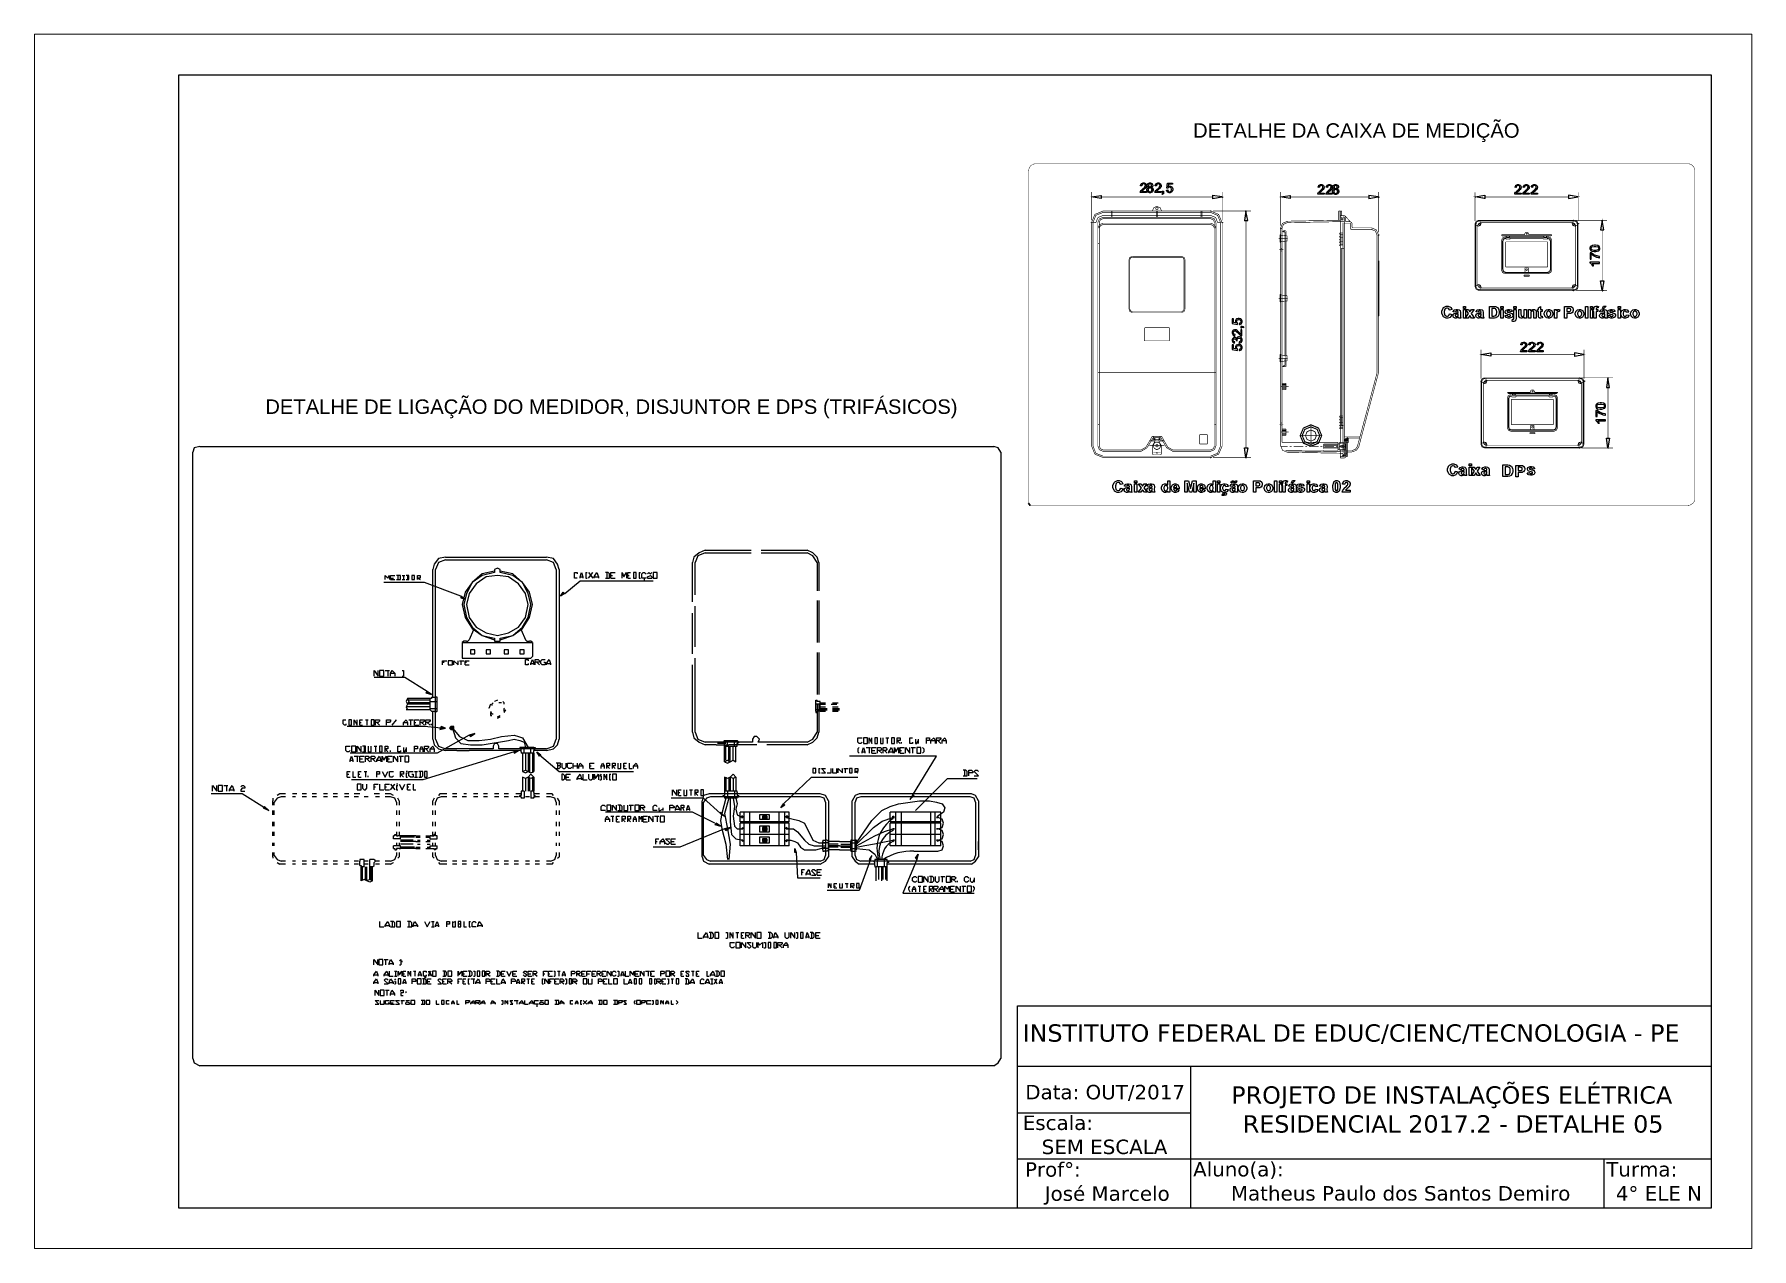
# Paper-space layout 'Layout1' of a CAD drawing. Header units: millimetres. Extents: x 1 to 255, y 8 to 187.
# The model-space entities are those that its viewports show. They can reach past a viewport. Long polylines and large blocks are cut down to what shows.
import ezdxf

# ---------------------------------------------------------------- set-up
doc = ezdxf.new("R2010")
doc.units = ezdxf.units.MM
doc.styles.get("Standard").update_dxf_attribs({"font": 'arial.ttf'})

psp = doc.layouts.get("Layout1")

msp = doc.modelspace()

# ---------------------------------------------------------------- texts
at = {"attachment_point": 1}
for s, width, insert, char_height in [('DETALHE DA CAIXA DE MEDIÇÃO', 74.0131, (3653.39, 2514.69), 2.5), ('DETALHE DE LIGAÇÃO DO MEDIDOR, DISJUNTOR E DPS (TRIFÁSICOS)', 121.1333, (3492.94, 2466.93), 2.5), ('\\pi0.66329;{\\fVerdana|b0|i0|c0|p34;INSTITUTO FEDERAL DE EDUC/CIENC/TECNOLOGIA - PE}', 119.1667, (3623.25, 2358.86), 3), ('{\\fVerdana|b0|i0|c0|p34;Data: OUT/2017}', 28.678, (3624.37, 2348.39), 2.5), ('\\pi20.27612;{\\fVerdana|b0|i0|c0|p34;PROJETO DE INSTALAÇÕES ELÉTRICA \\P\\pi22.25866;RESIDENCIAL 2017.2 - DETALHE 05\\H1.11484x; }', 119.1667, (3639.72, 2348.14), 3), ('{\\fVerdana|b0|i0|c0|p34;Escala: \\P   SEM ESCALA}', 37.9283, (3623.94, 2343.09), 2.5), ('{\\fVerdana|b0|i0|c0|p34;Prof°:\\P\\pi3.41904;José Marcelo}', 28.5859, (3624.32, 2335.01), 2.5), ('{\\fVerdana|b0|i0|c0|p34;Aluno(a): \\P      Matheus Paulo dos Santos Demiro}', 90, (3653.4, 2335.05), 2.5), ('{\\fVerdana|b0|i0|c0|p34;Turma: \\P\\pi1.66523;4° ELE N}', 18.1743, (3724.85, 2335.04), 2.5)]:
    msp.add_mtext_dynamic_manual_height_columns(s, width=width, gutter_width=12.5, heights=[0], dxfattribs=dict(at, insert=insert, char_height=char_height))

# ---------------------------------------------------------------- hatches: boundary and pattern name
at = {"true_color": 0x000007}
for points in [[(3526.77, 2432.64), (3527.49, 2432.4), (3526.77, 2432.88)], [(3544.74, 2433.37), (3543.98, 2432.88), (3544.47, 2433.6)], [(3520.71, 2416.16), (3521.67, 2415.91), (3520.96, 2416.39)], [(3533.07, 2412.02), (3533.03, 2412.02), (3533.03, 2411.99), (3533.07, 2411.99)], [(3533.07, 2411.79), (3533.03, 2411.79), (3533.03, 2411.75), (3533.07, 2411.75)], [(3523.12, 2409.86), (3524.09, 2410.09), (3523.37, 2410.34)], [(3525.32, 2410.34), (3525.05, 2410.34), (3525.05, 2409.86)], [(3525.32, 2410.34), (3525.32, 2409.86), (3525.05, 2409.86)], [(3525.57, 2410.09), (3525.32, 2410.34), (3525.32, 2409.86)], [(3528.45, 2408.64), (3529.18, 2409.13), (3528.22, 2408.89)], [(3535.99, 2405.76), (3536.72, 2406.24), (3535.99, 2406.24)], [(3540.37, 2405.24), (3539.89, 2406), (3540.6, 2405.49)], [(3582.8, 2396.78), (3582.08, 2396.3), (3582.56, 2397.01)], [(3604.89, 2398.46), (3604.41, 2397.74), (3605.13, 2398.46)], [(3492.56, 2396.3), (3493.53, 2395.81), (3492.81, 2396.53)], [(3571.65, 2395.33), (3572.37, 2394.85), (3571.65, 2395.57)], [(3575.53, 2394.85), (3575.3, 2394.85), (3575.3, 2394.6)], [(3575.53, 2394.85), (3575.53, 2394.6), (3575.3, 2394.6)], [(3579.66, 2394.85), (3578.93, 2394.85), (3578.93, 2394.36)], [(3579.66, 2394.85), (3579.66, 2394.36), (3578.93, 2394.36)], [(3583.28, 2394.85), (3583.04, 2394.85), (3583.04, 2394.6)], [(3583.28, 2394.85), (3583.28, 2394.6), (3583.04, 2394.6)], [(3601.73, 2394.6), (3601.48, 2394.85), (3601.48, 2394.6)], [(3609.26, 2394.85), (3609.26, 2394.6), (3609.01, 2394.6)], [(3570.68, 2393.4), (3571.65, 2393.13), (3570.92, 2393.63)], [(3572.61, 2392.4), (3573.33, 2392.88), (3572.37, 2392.65)], [(3575.53, 2392.88), (3575.53, 2392.65), (3575.3, 2392.65)], [(3579.66, 2392.88), (3578.93, 2392.88), (3578.93, 2392.4)], [(3579.66, 2392.88), (3579.66, 2392.4), (3578.93, 2392.4)], [(3579.66, 2390.96), (3578.93, 2390.96), (3578.93, 2390.48)], [(3579.66, 2390.96), (3579.66, 2390.48), (3578.93, 2390.48)], [(3583.28, 2392.65), (3583.04, 2392.88), (3583.04, 2392.65)], [(3494.49, 2388.03), (3494.47, 2388.03), (3494.47, 2388.01), (3494.49, 2388.01)], [(3522.37, 2388.03), (3522.34, 2388.03), (3522.34, 2388.01), (3522.37, 2388.01)], [(3568.73, 2388.03), (3568.69, 2388.03), (3568.69, 2388.01), (3568.73, 2388.01)], [(3575.53, 2390.72), (3575.53, 2390.48), (3575.3, 2390.72)], [(3583.28, 2390.72), (3583.04, 2390.72), (3583.04, 2390.48)], [(3584.51, 2388.55), (3584.51, 2389.27), (3584.75, 2388.55)], [(3594.91, 2388.03), (3594.89, 2388.03), (3594.89, 2388.01), (3594.91, 2388.01)], [(3597.59, 2387.34), (3597.86, 2388.07), (3597.36, 2387.34)], [(3601.73, 2390.72), (3601.48, 2390.72), (3601.48, 2390.48)], [(3605.36, 2387.58), (3605.85, 2388.3), (3605.61, 2387.34)], [(3609.26, 2390.72), (3609.26, 2390.48), (3609.01, 2390.72)], [(3516.07, 2387.8), (3516.05, 2387.8), (3516.05, 2387.76), (3516.07, 2387.76)], [(3543.74, 2387.8), (3543.71, 2387.8), (3543.71, 2387.76), (3543.74, 2387.76)], [(3590.3, 2387.8), (3590.27, 2387.8), (3590.27, 2387.76), (3590.3, 2387.76)], [(3616.28, 2387.8), (3616.25, 2387.8), (3616.25, 2387.76), (3616.28, 2387.76)]]:
    msp.add_hatch(color=7, dxfattribs=at).paths.add_polyline_path(points)

# ---------------------------------------------------------------- linework, layer by layer
at = {"ltscale": 3}
for p, q in [((3453, 2530.07), (3750, 2530.07)), ((3453, 2320.07), (3453, 2530.07)), ((3750, 2530.07), (3750, 2320.07)), ((3478, 2523.07), (3743, 2523.07)), ((3478, 2327.07), (3478, 2523.07)), ((3743, 2523.07), (3743, 2327.07)), ((3743, 2327.07), (3478, 2327.07)), ((3750, 2320.07), (3453, 2320.07))]:
    msp.add_line(p, q, dxfattribs=at)
for p, q in [((3624.95, 2448.97), (3625.19, 2448.6)), ((3625.19, 2448.6), (3624.95, 2448.97)), ((3624.95, 2448.97), (3625.19, 2448.6)), ((3605.11, 2388.78), (3609.26, 2388.78)), ((3623, 2327.07), (3623, 2362.07)), ((3623, 2362.07), (3743, 2362.07)), ((3743, 2351.57), (3623, 2351.57)), ((3653, 2327.07), (3653, 2351.57)), ((3623, 2343.57), (3653, 2343.57)), ((3623, 2335.57), (3743, 2335.57)), ((3724.46, 2335.57), (3724.46, 2327.07))]:
    msp.add_line(p, q)
at = {"color": 0}
msp.add_lwpolyline([(3625.19, 2448.6, 0.078, 0.078, 0), (3738.93, 2448.6, 0.078, 0.0716, 0.414214), (3740.19, 2449.86, 0.0716, 0.0716, 0), (3740.19, 2506.43, 0.0716, 0.078, 0.414214), (3738.93, 2507.69, 0.078, 0.078, 0), (3626.21, 2507.69, 0.078, 0.0716, 0.414214), (3624.95, 2506.43, 0.0716, 0.0716, 0), (3624.95, 2448.97, 0.0716, 0.0716, 0)], format="xyseb", dxfattribs=at)
for points in [[(3644.54, 2502.89), (3645.36, 2502.89), (3645.36, 2502.7), (3644.26, 2502.7), (3644.26, 2502.7), (3644.26, 2502.71), (3644.26, 2502.71), (3644.26, 2502.74), (3644.28, 2502.83), (3644.28, 2502.84), (3644.29, 2502.86), (3644.4, 2503.04), (3644.42, 2503.06), (3644.43, 2503.08), (3644.66, 2503.29), (3644.69, 2503.31), (3644.73, 2503.35), (3645.04, 2503.65), (3645.05, 2503.67), (3645.07, 2503.69), (3645.15, 2503.86), (3645.15, 2503.91), (3645.15, 2503.96), (3645.08, 2504.11), (3645.06, 2504.12), (3645.05, 2504.13), (3644.89, 2504.2), (3644.83, 2504.2), (3644.77, 2504.2), (3644.61, 2504.13), (3644.6, 2504.11), (3644.58, 2504.1), (3644.51, 2503.89), (3644.51, 2503.87), (3644.3, 2503.89), (3644.3, 2503.93), (3644.44, 2504.23), (3644.46, 2504.25), (3644.48, 2504.27), (3644.75, 2504.37), (3644.84, 2504.37), (3644.93, 2504.37), (3645.19, 2504.26), (3645.22, 2504.24), (3645.24, 2504.22), (3645.36, 2503.99), (3645.36, 2503.91), (3645.36, 2503.86), (3645.32, 2503.73), (3645.32, 2503.71), (3645.31, 2503.7), (3645.2, 2503.53), (3645.18, 2503.51), (3645.17, 2503.49), (3644.9, 2503.25), (3644.87, 2503.21), (3644.83, 2503.19), (3644.64, 2503.01), (3644.63, 2503), (3644.62, 2503), (3644.55, 2502.9), (3644.54, 2502.89)], [(3645.73, 2503.6), (3645.71, 2503.61), (3645.55, 2503.72), (3645.54, 2503.73), (3645.53, 2503.75), (3645.48, 2503.89), (3645.48, 2503.94), (3645.48, 2504.02), (3645.59, 2504.23), (3645.61, 2504.25), (3645.63, 2504.27), (3645.87, 2504.37), (3645.96, 2504.37), (3646.04, 2504.37), (3646.28, 2504.27), (3646.31, 2504.25), (3646.33, 2504.22), (3646.44, 2504.01), (3646.44, 2503.94), (3646.44, 2503.89), (3646.39, 2503.75), (3646.38, 2503.73), (3646.37, 2503.72), (3646.22, 2503.61), (3646.2, 2503.6), (3646.22, 2503.59), (3646.41, 2503.46), (3646.43, 2503.44), (3646.44, 2503.42), (3646.51, 2503.24), (3646.51, 2503.17), (3646.51, 2503.08), (3646.38, 2502.84), (3646.36, 2502.81), (3646.33, 2502.79), (3646.05, 2502.67), (3645.96, 2502.67), (3645.86, 2502.67), (3645.59, 2502.79), (3645.56, 2502.81), (3645.54, 2502.84), (3645.41, 2503.09), (3645.41, 2503.18), (3645.41, 2503.25), (3645.48, 2503.43), (3645.49, 2503.45), (3645.51, 2503.47), (3645.7, 2503.59), (3645.73, 2503.6)], [(3645.69, 2503.95), (3645.69, 2503.9), (3645.75, 2503.77), (3645.76, 2503.75), (3645.77, 2503.74), (3645.91, 2503.68), (3645.96, 2503.68), (3646.01, 2503.68), (3646.14, 2503.74), (3646.16, 2503.75), (3646.17, 2503.77), (3646.23, 2503.9), (3646.23, 2503.94), (3646.23, 2503.98), (3646.16, 2504.11), (3646.15, 2504.13), (3646.14, 2504.14), (3646, 2504.2), (3645.96, 2504.2), (3645.91, 2504.2), (3645.78, 2504.14), (3645.76, 2504.13), (3645.75, 2504.12), (3645.69, 2503.99), (3645.69, 2503.95)], [(3647.08, 2502.89), (3647.9, 2502.89), (3647.9, 2502.7), (3646.79, 2502.7), (3646.79, 2502.7), (3646.79, 2502.7), (3646.79, 2502.7), (3646.79, 2502.74), (3646.81, 2502.83), (3646.82, 2502.84), (3646.82, 2502.86), (3646.94, 2503.04), (3646.95, 2503.06), (3646.97, 2503.08), (3647.19, 2503.29), (3647.22, 2503.31), (3647.27, 2503.35), (3647.57, 2503.65), (3647.59, 2503.67), (3647.6, 2503.69), (3647.68, 2503.86), (3647.68, 2503.91), (3647.68, 2503.96), (3647.61, 2504.11), (3647.6, 2504.12), (3647.58, 2504.13), (3647.42, 2504.2), (3647.37, 2504.2), (3647.31, 2504.2), (3647.15, 2504.13), (3647.13, 2504.11), (3647.12, 2504.1), (3647.04, 2503.93), (3647.04, 2503.87), (3646.83, 2503.89), (3646.83, 2503.93), (3646.97, 2504.23), (3646.99, 2504.25), (3647.02, 2504.27), (3647.29, 2504.37), (3647.37, 2504.37), (3647.47, 2504.37), (3647.73, 2504.26), (3647.76, 2504.24), (3647.78, 2504.22), (3647.9, 2503.99), (3647.9, 2503.91), (3647.9, 2503.86), (3647.86, 2503.73), (3647.85, 2503.71), (3647.85, 2503.7), (3647.73, 2503.53), (3647.72, 2503.51), (3647.7, 2503.49), (3647.44, 2503.25), (3647.4, 2503.21), (3647.37, 2503.19), (3647.17, 2503.01), (3647.16, 2503), (3647.16, 2503), (3647.08, 2502.9), (3647.08, 2502.89)], [(3648.79, 2503.13), (3649.01, 2503.15), (3649.01, 2503.12), (3649.1, 2502.93), (3649.12, 2502.91), (3649.13, 2502.9), (3649.28, 2502.84), (3649.33, 2502.84), (3649.39, 2502.84), (3649.56, 2502.93), (3649.58, 2502.95), (3649.6, 2502.97), (3649.68, 2503.17), (3649.68, 2503.24), (3649.68, 2503.31), (3649.6, 2503.5), (3649.58, 2503.52), (3649.57, 2503.54), (3649.38, 2503.62), (3649.32, 2503.62), (3649.28, 2503.62), (3649.16, 2503.58), (3649.15, 2503.58), (3649.13, 2503.57), (3649.03, 2503.47), (3649.02, 2503.46), (3648.83, 2503.48), (3648.99, 2504.34), (3649.82, 2504.34), (3649.82, 2504.15), (3649.15, 2504.15), (3649.06, 2503.7), (3649.09, 2503.71), (3649.31, 2503.8), (3649.38, 2503.8), (3649.47, 2503.8), (3649.72, 2503.68), (3649.75, 2503.65), (3649.77, 2503.63), (3649.9, 2503.35), (3649.9, 2503.26), (3649.9, 2503.16), (3649.79, 2502.9), (3649.77, 2502.87), (3649.74, 2502.84), (3649.43, 2502.67), (3649.33, 2502.67), (3649.23, 2502.67), (3648.98, 2502.77), (3648.96, 2502.8), (3648.93, 2502.82), (3648.8, 2503.1), (3648.79, 2503.13)], [(3675.25, 2502.61), (3676.07, 2502.61), (3676.07, 2502.41), (3674.96, 2502.41), (3674.96, 2502.41), (3674.96, 2502.42), (3674.96, 2502.42), (3674.96, 2502.46), (3674.98, 2502.55), (3674.99, 2502.56), (3674.99, 2502.57), (3675.11, 2502.76), (3675.12, 2502.78), (3675.14, 2502.8), (3675.36, 2503.01), (3675.39, 2503.03), (3675.43, 2503.07), (3675.74, 2503.36), (3675.76, 2503.39), (3675.77, 2503.41), (3675.85, 2503.58), (3675.85, 2503.63), (3675.85, 2503.68), (3675.78, 2503.82), (3675.77, 2503.84), (3675.75, 2503.85), (3675.59, 2503.92), (3675.54, 2503.92), (3675.48, 2503.92), (3675.32, 2503.85), (3675.3, 2503.83), (3675.29, 2503.82), (3675.21, 2503.61), (3675.21, 2503.59), (3675, 2503.61), (3675.01, 2503.65), (3675.14, 2503.95), (3675.17, 2503.97), (3675.19, 2503.99), (3675.45, 2504.09), (3675.54, 2504.09), (3675.64, 2504.09), (3675.9, 2503.98), (3675.92, 2503.96), (3675.95, 2503.94), (3676.06, 2503.7), (3676.06, 2503.63), (3676.06, 2503.58), (3676.03, 2503.45), (3676.02, 2503.43), (3676.02, 2503.41), (3675.9, 2503.25), (3675.89, 2503.23), (3675.87, 2503.21), (3675.61, 2502.96), (3675.57, 2502.93), (3675.54, 2502.91), (3675.34, 2502.73), (3675.33, 2502.72), (3675.33, 2502.71), (3675.25, 2502.62), (3675.25, 2502.61)], [(3676.66, 2502.61), (3677.47, 2502.61), (3677.47, 2502.41), (3676.37, 2502.41), (3676.37, 2502.41), (3676.37, 2502.42), (3676.37, 2502.42), (3676.37, 2502.46), (3676.39, 2502.55), (3676.39, 2502.56), (3676.4, 2502.57), (3676.51, 2502.76), (3676.53, 2502.78), (3676.54, 2502.8), (3676.77, 2503.01), (3676.8, 2503.03), (3676.84, 2503.07), (3677.15, 2503.36), (3677.17, 2503.39), (3677.18, 2503.41), (3677.26, 2503.58), (3677.26, 2503.63), (3677.26, 2503.68), (3677.19, 2503.82), (3677.17, 2503.84), (3677.16, 2503.85), (3677, 2503.92), (3676.95, 2503.92), (3676.89, 2503.92), (3676.72, 2503.85), (3676.71, 2503.83), (3676.69, 2503.82), (3676.62, 2503.64), (3676.62, 2503.59), (3676.41, 2503.61), (3676.41, 2503.65), (3676.55, 2503.95), (3676.57, 2503.97), (3676.6, 2503.99), (3676.86, 2504.09), (3676.95, 2504.09), (3677.05, 2504.09), (3677.31, 2503.98), (3677.33, 2503.96), (3677.35, 2503.94), (3677.47, 2503.7), (3677.47, 2503.63), (3677.47, 2503.58), (3677.44, 2503.45), (3677.43, 2503.43), (3677.42, 2503.41), (3677.31, 2503.25), (3677.29, 2503.23), (3677.28, 2503.21), (3677.02, 2502.96), (3676.98, 2502.93), (3676.95, 2502.91), (3676.75, 2502.73), (3676.74, 2502.72), (3676.73, 2502.71), (3676.66, 2502.62), (3676.66, 2502.61)], [(3677.84, 2503.32), (3677.82, 2503.33), (3677.66, 2503.44), (3677.65, 2503.45), (3677.64, 2503.47), (3677.59, 2503.61), (3677.59, 2503.66), (3677.59, 2503.74), (3677.7, 2503.95), (3677.72, 2503.97), (3677.74, 2503.99), (3677.99, 2504.09), (3678.07, 2504.09), (3678.16, 2504.09), (3678.4, 2503.99), (3678.42, 2503.96), (3678.44, 2503.94), (3678.55, 2503.73), (3678.55, 2503.65), (3678.55, 2503.6), (3678.5, 2503.47), (3678.49, 2503.45), (3678.48, 2503.44), (3678.33, 2503.33), (3678.31, 2503.32), (3678.33, 2503.31), (3678.53, 2503.18), (3678.54, 2503.16), (3678.55, 2503.14), (3678.62, 2502.95), (3678.62, 2502.89), (3678.62, 2502.8), (3678.5, 2502.56), (3678.47, 2502.53), (3678.44, 2502.51), (3678.16, 2502.39), (3678.07, 2502.39), (3677.97, 2502.39), (3677.7, 2502.51), (3677.67, 2502.53), (3677.65, 2502.56), (3677.52, 2502.81), (3677.52, 2502.9), (3677.52, 2502.97), (3677.59, 2503.15), (3677.6, 2503.17), (3677.62, 2503.19), (3677.81, 2503.31), (3677.84, 2503.32)], [(3677.8, 2503.67), (3677.8, 2503.62), (3677.86, 2503.49), (3677.88, 2503.47), (3677.89, 2503.46), (3678.03, 2503.4), (3678.07, 2503.4), (3678.12, 2503.4), (3678.25, 2503.46), (3678.27, 2503.47), (3678.28, 2503.49), (3678.34, 2503.61), (3678.34, 2503.66), (3678.34, 2503.7), (3678.28, 2503.83), (3678.27, 2503.85), (3678.25, 2503.86), (3678.12, 2503.92), (3678.07, 2503.92), (3678.02, 2503.92), (3677.89, 2503.86), (3677.88, 2503.85), (3677.86, 2503.83), (3677.8, 2503.71), (3677.8, 2503.67)], [(3709.31, 2502.62), (3710.13, 2502.62), (3710.13, 2502.42), (3709.03, 2502.42), (3709.03, 2502.42), (3709.03, 2502.43), (3709.03, 2502.43), (3709.03, 2502.46), (3709.04, 2502.55), (3709.05, 2502.56), (3709.06, 2502.58), (3709.17, 2502.77), (3709.18, 2502.78), (3709.2, 2502.8), (3709.42, 2503.01), (3709.45, 2503.04), (3709.5, 2503.08), (3709.8, 2503.37), (3709.82, 2503.39), (3709.84, 2503.41), (3709.92, 2503.58), (3709.92, 2503.64), (3709.92, 2503.69), (3709.84, 2503.83), (3709.83, 2503.84), (3709.81, 2503.86), (3709.65, 2503.93), (3709.6, 2503.93), (3709.54, 2503.93), (3709.38, 2503.85), (3709.37, 2503.84), (3709.35, 2503.82), (3709.28, 2503.62), (3709.28, 2503.59), (3709.06, 2503.61), (3709.07, 2503.65), (3709.2, 2503.95), (3709.23, 2503.97), (3709.25, 2503.99), (3709.52, 2504.1), (3709.61, 2504.1), (3709.7, 2504.1), (3709.96, 2503.99), (3709.99, 2503.96), (3710.01, 2503.94), (3710.13, 2503.71), (3710.13, 2503.63), (3710.13, 2503.58), (3710.09, 2503.45), (3710.09, 2503.44), (3710.08, 2503.42), (3709.97, 2503.25), (3709.95, 2503.23), (3709.93, 2503.21), (3709.67, 2502.97), (3709.63, 2502.94), (3709.6, 2502.91), (3709.41, 2502.74), (3709.4, 2502.73), (3709.39, 2502.72), (3709.32, 2502.63), (3709.31, 2502.62)], [(3710.72, 2502.62), (3711.54, 2502.62), (3711.54, 2502.42), (3710.43, 2502.42), (3710.43, 2502.42), (3710.43, 2502.43), (3710.43, 2502.43), (3710.43, 2502.46), (3710.45, 2502.55), (3710.46, 2502.56), (3710.46, 2502.58), (3710.58, 2502.77), (3710.59, 2502.78), (3710.61, 2502.8), (3710.83, 2503.01), (3710.86, 2503.04), (3710.91, 2503.08), (3711.21, 2503.37), (3711.23, 2503.39), (3711.24, 2503.41), (3711.33, 2503.58), (3711.33, 2503.64), (3711.33, 2503.69), (3711.25, 2503.83), (3711.24, 2503.84), (3711.22, 2503.86), (3711.06, 2503.93), (3711.01, 2503.93), (3710.95, 2503.93), (3710.79, 2503.85), (3710.77, 2503.84), (3710.76, 2503.82), (3710.68, 2503.65), (3710.68, 2503.59), (3710.47, 2503.61), (3710.48, 2503.65), (3710.61, 2503.95), (3710.64, 2503.97), (3710.66, 2503.99), (3710.93, 2504.1), (3711.01, 2504.1), (3711.11, 2504.1), (3711.37, 2503.99), (3711.4, 2503.96), (3711.42, 2503.94), (3711.54, 2503.71), (3711.54, 2503.63), (3711.54, 2503.58), (3711.5, 2503.45), (3711.49, 2503.44), (3711.49, 2503.42), (3711.37, 2503.25), (3711.36, 2503.23), (3711.34, 2503.21), (3711.08, 2502.97), (3711.04, 2502.94), (3711.01, 2502.91), (3710.81, 2502.74), (3710.81, 2502.73), (3710.8, 2502.72), (3710.72, 2502.63), (3710.72, 2502.62)], [(3712.13, 2502.62), (3712.95, 2502.62), (3712.95, 2502.42), (3711.84, 2502.42), (3711.84, 2502.42), (3711.84, 2502.43), (3711.84, 2502.44), (3711.84, 2502.47), (3711.86, 2502.55), (3711.86, 2502.56), (3711.87, 2502.58), (3711.99, 2502.77), (3712, 2502.78), (3712.02, 2502.8), (3712.24, 2503.01), (3712.27, 2503.04), (3712.31, 2503.08), (3712.62, 2503.37), (3712.64, 2503.39), (3712.65, 2503.41), (3712.73, 2503.58), (3712.73, 2503.64), (3712.73, 2503.69), (3712.66, 2503.83), (3712.65, 2503.84), (3712.63, 2503.86), (3712.47, 2503.93), (3712.42, 2503.93), (3712.36, 2503.93), (3712.2, 2503.85), (3712.18, 2503.84), (3712.17, 2503.82), (3712.09, 2503.62), (3712.09, 2503.59), (3711.88, 2503.61), (3711.88, 2503.65), (3712.02, 2503.95), (3712.04, 2503.97), (3712.07, 2503.99), (3712.33, 2504.1), (3712.42, 2504.1), (3712.52, 2504.1), (3712.78, 2503.99), (3712.8, 2503.96), (3712.83, 2503.94), (3712.94, 2503.71), (3712.94, 2503.63), (3712.94, 2503.58), (3712.91, 2503.45), (3712.9, 2503.44), (3712.89, 2503.42), (3712.78, 2503.25), (3712.77, 2503.23), (3712.75, 2503.21), (3712.49, 2502.97), (3712.45, 2502.94), (3712.42, 2502.91), (3712.22, 2502.74), (3712.21, 2502.73), (3712.2, 2502.72), (3712.13, 2502.63), (3712.13, 2502.62)], [(3637.49, 2502.21), (3637.49, 2501.67), (3635.84, 2501.94), (3637.49, 2502.21)], [(3645.62, 2503.18), (3645.62, 2503.14), (3645.65, 2503.02), (3645.66, 2503.01), (3645.67, 2502.99), (3645.77, 2502.89), (3645.79, 2502.88), (3645.8, 2502.87), (3645.92, 2502.84), (3645.96, 2502.84), (3646.02, 2502.84), (3646.19, 2502.91), (3646.2, 2502.93), (3646.22, 2502.95), (3646.3, 2503.12), (3646.3, 2503.17), (3646.3, 2503.23), (3646.22, 2503.4), (3646.2, 2503.42), (3646.18, 2503.43), (3646.01, 2503.51), (3645.95, 2503.51), (3645.89, 2503.51), (3645.73, 2503.43), (3645.72, 2503.42), (3645.7, 2503.4), (3645.62, 2503.23), (3645.62, 2503.18)], [(3648.17, 2502.7), (3648.06, 2502.7), (3648.06, 2502.93), (3648.29, 2502.93), (3648.29, 2502.7), (3648.29, 2502.64), (3648.25, 2502.5), (3648.25, 2502.49), (3648.24, 2502.47), (3648.12, 2502.37), (3648.1, 2502.36), (3648.04, 2502.45), (3648.05, 2502.46), (3648.13, 2502.53), (3648.14, 2502.54), (3648.14, 2502.55), (3648.17, 2502.68), (3648.17, 2502.7)], [(3656.73, 2502.21), (3656.73, 2501.67), (3658.42, 2501.94), (3656.73, 2502.21)], [(3658.42, 2501.94), (3658.49, 2501.94), (3658.49, 2501.87), (3658.42, 2501.87), (3658.42, 2501.94)], [(3670.18, 2502.21), (3670.18, 2501.67), (3668.52, 2501.94), (3670.18, 2502.21)], [(3677.73, 2502.9), (3677.73, 2502.85), (3677.77, 2502.74), (3677.77, 2502.73), (3677.78, 2502.71), (3677.88, 2502.61), (3677.9, 2502.6), (3677.91, 2502.59), (3678.03, 2502.55), (3678.07, 2502.55), (3678.13, 2502.55), (3678.3, 2502.63), (3678.32, 2502.65), (3678.33, 2502.67), (3678.41, 2502.83), (3678.41, 2502.89), (3678.41, 2502.95), (3678.33, 2503.12), (3678.31, 2503.13), (3678.3, 2503.15), (3678.13, 2503.23), (3678.07, 2503.23), (3678.01, 2503.23), (3677.84, 2503.15), (3677.83, 2503.14), (3677.81, 2503.12), (3677.73, 2502.95), (3677.73, 2502.9)], [(3683.77, 2502.21), (3683.77, 2501.67), (3685.43, 2501.94), (3683.77, 2502.21)], [(3685.46, 2501.94), (3685.53, 2501.94), (3685.53, 2501.87), (3685.46, 2501.87), (3685.46, 2501.94)], [(3703.86, 2502.23), (3703.86, 2501.65), (3702.17, 2501.96), (3703.86, 2502.23)], [(3702.21, 2501.96), (3702.27, 2501.96), (3702.27, 2501.89), (3702.21, 2501.89), (3702.21, 2501.96)], [(3718.33, 2502.23), (3718.33, 2501.65), (3719.99, 2501.96), (3718.33, 2502.23)], [(3656.42, 2499.54), (3656.49, 2499.54), (3656.49, 2499.47), (3656.42, 2499.47), (3656.42, 2499.54)], [(3662.27, 2497.85), (3662.85, 2497.85), (3662.54, 2499.51), (3662.27, 2497.85)], [(3719.14, 2497.93), (3719.21, 2497.93), (3719.21, 2497.87), (3719.14, 2497.87), (3719.14, 2497.93)], [(3723.87, 2496.24), (3724.41, 2496.24), (3724.14, 2497.9), (3723.87, 2496.24)], [(3635.84, 2497.51), (3635.91, 2497.51), (3635.91, 2497.44), (3635.84, 2497.44), (3635.84, 2497.51)], [(3658.42, 2497.51), (3658.49, 2497.51), (3658.49, 2497.44), (3658.42, 2497.44), (3658.42, 2497.51)], [(3668.56, 2496.57), (3668.63, 2496.57), (3668.63, 2496.5), (3668.56, 2496.5), (3668.56, 2496.57)], [(3669, 2496.02), (3669.07, 2496.02), (3669.07, 2495.96), (3669, 2495.96), (3669, 2496.02)], [(3685.46, 2495.42), (3685.53, 2495.42), (3685.53, 2495.35), (3685.46, 2495.35), (3685.46, 2495.42)], [(3702.21, 2497.36), (3702.27, 2497.36), (3702.27, 2497.29), (3702.21, 2497.29), (3702.21, 2497.36)], [(3719.99, 2497.36), (3720.05, 2497.36), (3720.05, 2497.29), (3719.99, 2497.29), (3719.99, 2497.36)], [(3723.6, 2492.66), (3723.63, 2492.69), (3723.74, 2492.95), (3723.74, 2493.03), (3723.74, 2493.11), (3723.68, 2493.32), (3723.67, 2493.34), (3723.65, 2493.36), (3723.4, 2493.52), (3723.37, 2493.54), (3723.34, 2493.55), (3723, 2493.58), (3722.89, 2493.58), (3722.79, 2493.58), (3722.51, 2493.55), (3722.49, 2493.54), (3722.43, 2493.54), (3722.27, 2493.46), (3722.25, 2493.44), (3722.23, 2493.43), (3722.09, 2493.32), (3722.08, 2493.3), (3722.07, 2493.28), (3722.01, 2493.1), (3722.01, 2493.03), (3722.01, 2492.96), (3722.1, 2492.76), (3722.12, 2492.73), (3722.13, 2492.71), (3722.36, 2492.57), (3722.39, 2492.56), (3722.42, 2492.55), (3722.77, 2492.49), (3722.89, 2492.49), (3723.07, 2492.49), (3723.56, 2492.64), (3723.6, 2492.66), (3723.6, 2492.66)], [(3722.25, 2492.09), (3722.28, 2492.06), (3722.65, 2491.81), (3722.69, 2491.78), (3722.73, 2491.76), (3723.19, 2491.55), (3723.23, 2491.55), (3723.28, 2491.53), (3723.6, 2491.44), (3723.7, 2491.44), (3723.7, 2491.65), (3723.66, 2491.66), (3723.3, 2491.74), (3723.26, 2491.75), (3723.21, 2491.76), (3722.73, 2491.96), (3722.69, 2491.99), (3722.64, 2492.01), (3722.25, 2492.26), (3722.22, 2492.29), (3722.05, 2492.29), (3722.05, 2491.21), (3722.25, 2491.21), (3722.25, 2492.09)], [(3722.35, 2492.8), (3722.33, 2492.81), (3722.22, 2492.98), (3722.22, 2493.03), (3722.22, 2493.1), (3722.33, 2493.29), (3722.35, 2493.3), (3722.38, 2493.31), (3722.76, 2493.37), (3722.89, 2493.37), (3723.03, 2493.37), (3723.41, 2493.29), (3723.43, 2493.27), (3723.45, 2493.26), (3723.54, 2493.09), (3723.54, 2493.03), (3723.54, 2492.98), (3723.45, 2492.81), (3723.43, 2492.8), (3723.41, 2492.78), (3723.02, 2492.7), (3722.89, 2492.7), (3722.76, 2492.7), (3722.38, 2492.78), (3722.35, 2492.8), (3722.35, 2492.8)], [(3722.01, 2490.67), (3722.01, 2490.57), (3722.04, 2490.55), (3722.23, 2490.39), (3722.25, 2490.36), (3722.27, 2490.35), (3722.44, 2490.09), (3722.45, 2490.06), (3722.66, 2490.06), (3722.65, 2490.08), (3722.56, 2490.27), (3722.55, 2490.3), (3722.54, 2490.31), (3722.4, 2490.46), (3722.39, 2490.46), (3723.7, 2490.46), (3723.7, 2490.67), (3722.01, 2490.67)], [(3723.87, 2487.46), (3724.41, 2487.46), (3724.14, 2485.8), (3723.87, 2487.46)], [(3697.77, 2481.75), (3698.16, 2481.63), (3698.15, 2481.57), (3697.9, 2481.17), (3697.86, 2481.14), (3697.83, 2481.11), (3697.45, 2480.98), (3697.33, 2480.98), (3697.16, 2480.98), (3696.71, 2481.21), (3696.67, 2481.25), (3696.63, 2481.3), (3696.41, 2481.82), (3696.41, 2482), (3696.41, 2482.19), (3696.63, 2482.73), (3696.67, 2482.78), (3696.71, 2482.82), (3697.19, 2483.05), (3697.35, 2483.05), (3697.5, 2483.05), (3697.91, 2482.87), (3697.95, 2482.84), (3697.97, 2482.82), (3698.14, 2482.51), (3698.15, 2482.47), (3697.75, 2482.37), (3697.75, 2482.4), (3697.62, 2482.6), (3697.61, 2482.62), (3697.59, 2482.63), (3697.39, 2482.71), (3697.33, 2482.71), (3697.24, 2482.71), (3696.99, 2482.58), (3696.97, 2482.55), (3696.94, 2482.52), (3696.83, 2482.15), (3696.83, 2482.03), (3696.83, 2481.89), (3696.94, 2481.51), (3696.97, 2481.49), (3696.99, 2481.46), (3697.24, 2481.32), (3697.32, 2481.32), (3697.39, 2481.32), (3697.58, 2481.41), (3697.6, 2481.43), (3697.62, 2481.44), (3697.76, 2481.71), (3697.77, 2481.75)], [(3700.53, 2482.67), (3700.14, 2482.67), (3700.14, 2483.02), (3700.53, 2483.02), (3700.53, 2482.67)], [(3704.65, 2481.01), (3704.65, 2483.02), (3705.39, 2483.02), (3705.49, 2483.02), (3705.75, 2482.99), (3705.77, 2482.98), (3705.8, 2482.97), (3706.06, 2482.82), (3706.08, 2482.8), (3706.1, 2482.78), (3706.26, 2482.5), (3706.27, 2482.47), (3706.28, 2482.44), (3706.33, 2482.11), (3706.33, 2482), (3706.33, 2481.89), (3706.28, 2481.6), (3706.27, 2481.57), (3706.26, 2481.53), (3706.08, 2481.24), (3706.06, 2481.21), (3706.04, 2481.2), (3705.8, 2481.07), (3705.77, 2481.06), (3705.75, 2481.05), (3705.5, 2481.01), (3705.41, 2481.01), (3704.65, 2481.01)], [(3707.01, 2482.67), (3706.62, 2482.67), (3706.62, 2483.02), (3707.01, 2483.02), (3707.01, 2482.67)], [(3709.25, 2482.67), (3708.87, 2482.67), (3708.87, 2483.02), (3709.25, 2483.02), (3709.25, 2482.67)], [(3713.5, 2482.47), (3713.77, 2482.47), (3713.77, 2482.16), (3713.5, 2482.16), (3713.5, 2481.57), (3713.5, 2481.52), (3713.51, 2481.37), (3713.51, 2481.37), (3713.51, 2481.36), (3713.54, 2481.32), (3713.55, 2481.32), (3713.55, 2481.31), (3713.6, 2481.3), (3713.61, 2481.3), (3713.65, 2481.3), (3713.75, 2481.33), (3713.77, 2481.34), (3713.8, 2481.04), (3713.78, 2481.03), (3713.56, 2480.98), (3713.49, 2480.98), (3713.45, 2480.98), (3713.32, 2481.01), (3713.31, 2481.01), (3713.29, 2481.02), (3713.19, 2481.1), (3713.18, 2481.1), (3713.18, 2481.11), (3713.13, 2481.24), (3713.13, 2481.26), (3713.13, 2481.27), (3713.12, 2481.46), (3713.12, 2481.53), (3713.12, 2482.16), (3712.94, 2482.16), (3712.94, 2482.47), (3713.12, 2482.47), (3713.12, 2482.76), (3713.5, 2482.98), (3713.5, 2482.47)], [(3718.01, 2481.01), (3717.61, 2481.01), (3717.61, 2483.02), (3718.26, 2483.02), (3718.38, 2483.02), (3718.72, 2483), (3718.74, 2482.99), (3718.77, 2482.98), (3719.01, 2482.82), (3719.03, 2482.79), (3719.05, 2482.77), (3719.15, 2482.5), (3719.15, 2482.4), (3719.15, 2482.33), (3719.09, 2482.11), (3719.08, 2482.09), (3719.07, 2482.07), (3718.93, 2481.91), (3718.91, 2481.89), (3718.89, 2481.88), (3718.72, 2481.8), (3718.7, 2481.8), (3718.68, 2481.79), (3718.38, 2481.77), (3718.28, 2481.77), (3718.01, 2481.77), (3718.01, 2481.01)], [(3719.14, 2485.8), (3719.21, 2485.8), (3719.21, 2485.73), (3719.14, 2485.73), (3719.14, 2485.8)], [(3721.65, 2481.01), (3721.27, 2481.01), (3721.27, 2483.02), (3721.65, 2483.02), (3721.65, 2481.01)], [(3722.5, 2482.67), (3722.11, 2482.67), (3722.11, 2483.02), (3722.5, 2483.02), (3722.5, 2482.67)], [(3722.51, 2482.16), (3722.51, 2482.47), (3722.72, 2482.47), (3722.72, 2482.58), (3722.72, 2482.65), (3722.76, 2482.84), (3722.76, 2482.85), (3722.77, 2482.87), (3722.89, 2482.99), (3722.91, 2483), (3722.92, 2483.01), (3723.11, 2483.05), (3723.17, 2483.05), (3723.25, 2483.05), (3723.47, 2483.01), (3723.49, 2483.01), (3723.44, 2482.74), (3723.43, 2482.74), (3723.3, 2482.76), (3723.26, 2482.76), (3723.23, 2482.76), (3723.15, 2482.73), (3723.15, 2482.72), (3723.14, 2482.71), (3723.11, 2482.61), (3723.11, 2482.57), (3723.11, 2482.47), (3723.4, 2482.47), (3723.4, 2482.16), (3723.11, 2482.16), (3723.11, 2481.01), (3722.72, 2481.01), (3722.72, 2482.16), (3722.51, 2482.16)], [(3724.18, 2485.8), (3724.25, 2485.8), (3724.25, 2485.73), (3724.18, 2485.73), (3724.18, 2485.8)], [(3724.43, 2482.65), (3724.19, 2482.65), (3724.38, 2483.05), (3724.81, 2483.05), (3724.43, 2482.65)], [(3727.29, 2482.67), (3726.9, 2482.67), (3726.9, 2483.02), (3727.29, 2483.02), (3727.29, 2482.67)], [(3661.76, 2480.04), (3661.78, 2480.06), (3661.87, 2480.32), (3661.87, 2480.41), (3661.87, 2480.52), (3661.7, 2480.81), (3661.66, 2480.85), (3661.64, 2480.87), (3661.38, 2480.95), (3661.29, 2480.95), (3661.19, 2480.95), (3660.91, 2480.84), (3660.89, 2480.81), (3660.86, 2480.79), (3660.72, 2480.55), (3660.72, 2480.48), (3660.72, 2480.4), (3660.83, 2480.2), (3660.85, 2480.17), (3660.38, 2480.24), (3660.38, 2480.85), (3660.18, 2480.85), (3660.18, 2480.07), (3661.06, 2479.9), (3661.09, 2480.1), (3661.08, 2480.11), (3661, 2480.22), (3660.99, 2480.24), (3660.98, 2480.25), (3660.92, 2480.37), (3660.92, 2480.41), (3660.92, 2480.48), (3661, 2480.66), (3661.02, 2480.68), (3661.04, 2480.7), (3661.23, 2480.75), (3661.29, 2480.75), (3661.36, 2480.75), (3661.54, 2480.69), (3661.56, 2480.68), (3661.58, 2480.66), (3661.66, 2480.47), (3661.66, 2480.41), (3661.66, 2480.35), (3661.61, 2480.19), (3661.6, 2480.17), (3661.59, 2480.16), (3661.42, 2480.08), (3661.39, 2480.07), (3661.39, 2479.87), (3661.44, 2479.88), (3661.74, 2480.01), (3661.76, 2480.04)], [(3698.74, 2482.02), (3698.39, 2482.09), (3698.4, 2482.12), (3698.57, 2482.38), (3698.59, 2482.4), (3698.62, 2482.42), (3698.92, 2482.5), (3699.02, 2482.5), (3699.12, 2482.5), (3699.38, 2482.45), (3699.4, 2482.44), (3699.42, 2482.43), (3699.57, 2482.3), (3699.58, 2482.28), (3699.59, 2482.27), (3699.63, 2482.02), (3699.63, 2481.94), (3699.63, 2481.49), (3699.63, 2481.42), (3699.64, 2481.22), (3699.65, 2481.21), (3699.65, 2481.19), (3699.71, 2481.03), (3699.72, 2481.01), (3699.34, 2481.01), (3699.33, 2481.02), (3699.3, 2481.11), (3699.3, 2481.13), (3699.3, 2481.13), (3699.28, 2481.17), (3699.28, 2481.17), (3699.27, 2481.16), (3699.09, 2481.04), (3699.07, 2481.03), (3699.05, 2481.02), (3698.89, 2480.98), (3698.83, 2480.98), (3698.74, 2480.98), (3698.5, 2481.08), (3698.48, 2481.1), (3698.46, 2481.12), (3698.35, 2481.34), (3698.35, 2481.41), (3698.35, 2481.46), (3698.4, 2481.61), (3698.41, 2481.63), (3698.42, 2481.65), (3698.56, 2481.77), (3698.57, 2481.78), (3698.59, 2481.79), (3698.85, 2481.86), (3698.88, 2481.87), (3698.93, 2481.88), (3699.24, 2481.96), (3699.26, 2481.96), (3699.26, 2482), (3699.26, 2482.04), (3699.21, 2482.15), (3699.2, 2482.16), (3699.19, 2482.17), (3699.04, 2482.21), (3698.99, 2482.21), (3698.95, 2482.21), (3698.84, 2482.17), (3698.83, 2482.17), (3698.82, 2482.16), (3698.75, 2482.04), (3698.74, 2482.02)], [(3699.26, 2481.63), (3699.26, 2481.71), (3699.24, 2481.71), (3699.05, 2481.66), (3699.02, 2481.65), (3698.99, 2481.65), (3698.82, 2481.59), (3698.81, 2481.59), (3698.8, 2481.58), (3698.74, 2481.48), (3698.74, 2481.45), (3698.74, 2481.42), (3698.79, 2481.32), (3698.8, 2481.31), (3698.81, 2481.3), (3698.91, 2481.25), (3698.95, 2481.25), (3699, 2481.25), (3699.13, 2481.31), (3699.15, 2481.32), (3699.16, 2481.33), (3699.24, 2481.43), (3699.24, 2481.45), (3699.24, 2481.46), (3699.26, 2481.59), (3699.26, 2481.63)], [(3700.53, 2481.01), (3700.14, 2481.01), (3700.14, 2482.47), (3700.53, 2482.47), (3700.53, 2481.01)], [(3700.97, 2481.01), (3700.52, 2481.01), (3701.05, 2481.76), (3700.54, 2482.47), (3701.01, 2482.47), (3701.27, 2482.07), (3701.54, 2482.47), (3701.99, 2482.47), (3701.5, 2481.78), (3702.04, 2481.01), (3701.57, 2481.01), (3701.27, 2481.46), (3700.97, 2481.01)], [(3702.68, 2482.02), (3702.33, 2482.09), (3702.34, 2482.12), (3702.51, 2482.38), (3702.54, 2482.4), (3702.56, 2482.42), (3702.86, 2482.5), (3702.96, 2482.5), (3703.06, 2482.5), (3703.33, 2482.45), (3703.35, 2482.44), (3703.37, 2482.43), (3703.52, 2482.3), (3703.52, 2482.28), (3703.53, 2482.27), (3703.58, 2482.02), (3703.58, 2481.94), (3703.57, 2481.49), (3703.57, 2481.42), (3703.59, 2481.22), (3703.59, 2481.21), (3703.59, 2481.19), (3703.65, 2481.03), (3703.66, 2481.01), (3703.28, 2481.01), (3703.28, 2481.02), (3703.25, 2481.11), (3703.24, 2481.13), (3703.24, 2481.13), (3703.23, 2481.17), (3703.23, 2481.17), (3703.21, 2481.16), (3703.04, 2481.04), (3703.02, 2481.03), (3703, 2481.02), (3702.83, 2480.98), (3702.78, 2480.98), (3702.69, 2480.98), (3702.44, 2481.08), (3702.42, 2481.1), (3702.4, 2481.12), (3702.29, 2481.34), (3702.29, 2481.41), (3702.29, 2481.46), (3702.34, 2481.61), (3702.35, 2481.63), (3702.36, 2481.65), (3702.5, 2481.77), (3702.52, 2481.78), (3702.54, 2481.79), (3702.79, 2481.86), (3702.82, 2481.87), (3702.87, 2481.88), (3703.18, 2481.96), (3703.2, 2481.96), (3703.2, 2482), (3703.2, 2482.04), (3703.15, 2482.15), (3703.14, 2482.16), (3703.13, 2482.17), (3702.98, 2482.21), (3702.94, 2482.21), (3702.9, 2482.21), (3702.79, 2482.17), (3702.78, 2482.17), (3702.77, 2482.16), (3702.69, 2482.04), (3702.68, 2482.02)], [(3703.2, 2481.63), (3703.2, 2481.71), (3703.18, 2481.71), (3702.99, 2481.66), (3702.96, 2481.65), (3702.94, 2481.65), (3702.76, 2481.59), (3702.75, 2481.59), (3702.74, 2481.58), (3702.68, 2481.48), (3702.68, 2481.45), (3702.68, 2481.42), (3702.73, 2481.32), (3702.74, 2481.31), (3702.75, 2481.3), (3702.86, 2481.25), (3702.89, 2481.25), (3702.94, 2481.25), (3703.07, 2481.31), (3703.09, 2481.32), (3703.1, 2481.33), (3703.18, 2481.43), (3703.18, 2481.45), (3703.19, 2481.46), (3703.2, 2481.59), (3703.2, 2481.63)], [(3705.24, 2482.68), (3705.06, 2482.68), (3705.06, 2481.35), (3705.36, 2481.35), (3705.42, 2481.35), (3705.59, 2481.37), (3705.6, 2481.37), (3705.62, 2481.37), (3705.76, 2481.44), (3705.77, 2481.45), (3705.78, 2481.46), (3705.87, 2481.63), (3705.87, 2481.65), (3705.88, 2481.67), (3705.91, 2481.93), (3705.91, 2482.01), (3705.91, 2482.11), (3705.88, 2482.35), (3705.87, 2482.37), (3705.87, 2482.39), (3705.77, 2482.56), (3705.76, 2482.57), (3705.75, 2482.58), (3705.59, 2482.66), (3705.57, 2482.66), (3705.56, 2482.67), (3705.32, 2482.68), (3705.24, 2482.68)], [(3707.01, 2481.01), (3706.62, 2481.01), (3706.62, 2482.47), (3707.01, 2482.47), (3707.01, 2481.01)], [(3707.33, 2481.43), (3707.72, 2481.49), (3707.72, 2481.47), (3707.8, 2481.33), (3707.82, 2481.32), (3707.83, 2481.31), (3707.98, 2481.26), (3708.03, 2481.26), (3708.08, 2481.26), (3708.24, 2481.3), (3708.25, 2481.31), (3708.26, 2481.32), (3708.3, 2481.39), (3708.3, 2481.42), (3708.3, 2481.43), (3708.28, 2481.48), (3708.28, 2481.49), (3708.27, 2481.49), (3708.16, 2481.53), (3708.15, 2481.54), (3708.07, 2481.56), (3707.58, 2481.71), (3707.56, 2481.73), (3707.53, 2481.75), (3707.38, 2481.98), (3707.38, 2482.05), (3707.38, 2482.13), (3707.51, 2482.35), (3707.53, 2482.37), (3707.56, 2482.39), (3707.89, 2482.5), (3708, 2482.5), (3708.11, 2482.5), (3708.42, 2482.42), (3708.44, 2482.4), (3708.46, 2482.39), (3708.63, 2482.15), (3708.64, 2482.11), (3708.28, 2482.05), (3708.27, 2482.06), (3708.2, 2482.17), (3708.19, 2482.18), (3708.18, 2482.19), (3708.05, 2482.22), (3708, 2482.22), (3707.95, 2482.22), (3707.8, 2482.19), (3707.79, 2482.18), (3707.78, 2482.18), (3707.74, 2482.12), (3707.74, 2482.1), (3707.74, 2482.09), (3707.77, 2482.04), (3707.78, 2482.03), (3707.79, 2482.03), (3708.09, 2481.94), (3708.14, 2481.92), (3708.19, 2481.91), (3708.55, 2481.77), (3708.57, 2481.75), (3708.59, 2481.74), (3708.69, 2481.53), (3708.69, 2481.47), (3708.69, 2481.38), (3708.55, 2481.15), (3708.52, 2481.12), (3708.49, 2481.1), (3708.14, 2480.98), (3708.03, 2480.98), (3707.91, 2480.98), (3707.59, 2481.08), (3707.56, 2481.1), (3707.53, 2481.12), (3707.34, 2481.39), (3707.33, 2481.43)], [(3708.87, 2482.47), (3709.25, 2482.47), (3709.25, 2481.06), (3709.25, 2480.96), (3709.22, 2480.69), (3709.22, 2480.67), (3709.21, 2480.65), (3709.09, 2480.5), (3709.08, 2480.49), (3709.06, 2480.48), (3708.87, 2480.42), (3708.81, 2480.42), (3708.78, 2480.42), (3708.7, 2480.43), (3708.69, 2480.43), (3708.68, 2480.43), (3708.56, 2480.46), (3708.55, 2480.46), (3708.61, 2480.79), (3708.62, 2480.79), (3708.66, 2480.78), (3708.66, 2480.78), (3708.67, 2480.78), (3708.7, 2480.78), (3708.71, 2480.78), (3708.73, 2480.78), (3708.8, 2480.8), (3708.8, 2480.81), (3708.81, 2480.81), (3708.85, 2480.86), (3708.85, 2480.87), (3708.86, 2480.87), (3708.87, 2481.03), (3708.87, 2481.08), (3708.87, 2482.47)], [(3711.04, 2481.01), (3710.68, 2481.01), (3710.68, 2481.23), (3710.66, 2481.21), (3710.49, 2481.06), (3710.47, 2481.05), (3710.45, 2481.04), (3710.26, 2480.98), (3710.19, 2480.98), (3710.13, 2480.98), (3709.95, 2481.03), (3709.93, 2481.04), (3709.91, 2481.06), (3709.77, 2481.21), (3709.76, 2481.22), (3709.75, 2481.24), (3709.71, 2481.47), (3709.71, 2481.55), (3709.71, 2482.47), (3710.1, 2482.47), (3710.1, 2481.8), (3710.1, 2481.71), (3710.11, 2481.43), (3710.12, 2481.42), (3710.12, 2481.41), (3710.18, 2481.32), (3710.19, 2481.31), (3710.2, 2481.31), (3710.3, 2481.27), (3710.34, 2481.27), (3710.38, 2481.27), (3710.5, 2481.32), (3710.51, 2481.33), (3710.53, 2481.34), (3710.62, 2481.45), (3710.62, 2481.46), (3710.63, 2481.47), (3710.65, 2481.76), (3710.65, 2481.85), (3710.65, 2482.47), (3711.04, 2482.47), (3711.04, 2481.01)], [(3712.73, 2481.92), (3712.73, 2481.01), (3712.35, 2481.01), (3712.35, 2481.76), (3712.35, 2481.83), (3712.33, 2482.05), (3712.32, 2482.06), (3712.32, 2482.07), (3712.25, 2482.16), (3712.24, 2482.17), (3712.23, 2482.17), (3712.14, 2482.21), (3712.11, 2482.21), (3712.07, 2482.21), (3711.94, 2482.16), (3711.93, 2482.15), (3711.92, 2482.14), (3711.83, 2482.02), (3711.82, 2482.01), (3711.82, 2481.99), (3711.79, 2481.75), (3711.79, 2481.67), (3711.79, 2481.01), (3711.41, 2481.01), (3711.41, 2482.47), (3711.77, 2482.47), (3711.77, 2482.25), (3711.8, 2482.3), (3712.13, 2482.5), (3712.24, 2482.5), (3712.3, 2482.5), (3712.46, 2482.46), (3712.48, 2482.45), (3712.49, 2482.45), (3712.63, 2482.35), (3712.64, 2482.34), (3712.65, 2482.33), (3712.71, 2482.19), (3712.71, 2482.18), (3712.72, 2482.16), (3712.73, 2481.98), (3712.73, 2481.92)], [(3714.14, 2481.76), (3714.14, 2481.85), (3714.21, 2482.1), (3714.23, 2482.13), (3714.25, 2482.16), (3714.47, 2482.39), (3714.5, 2482.41), (3714.53, 2482.42), (3714.8, 2482.5), (3714.89, 2482.5), (3715.02, 2482.5), (3715.39, 2482.32), (3715.43, 2482.29), (3715.46, 2482.25), (3715.64, 2481.87), (3715.64, 2481.74), (3715.64, 2481.61), (3715.46, 2481.23), (3715.43, 2481.2), (3715.39, 2481.16), (3715.01, 2480.98), (3714.89, 2480.98), (3714.79, 2480.98), (3714.54, 2481.06), (3714.51, 2481.07), (3714.48, 2481.09), (3714.25, 2481.31), (3714.23, 2481.33), (3714.21, 2481.36), (3714.14, 2481.66), (3714.14, 2481.76)], [(3714.53, 2481.74), (3714.53, 2481.66), (3714.62, 2481.43), (3714.63, 2481.41), (3714.65, 2481.39), (3714.83, 2481.29), (3714.89, 2481.29), (3714.95, 2481.29), (3715.12, 2481.39), (3715.14, 2481.41), (3715.16, 2481.43), (3715.24, 2481.66), (3715.24, 2481.74), (3715.24, 2481.83), (3715.16, 2482.05), (3715.14, 2482.07), (3715.12, 2482.09), (3714.95, 2482.19), (3714.89, 2482.19), (3714.82, 2482.19), (3714.65, 2482.09), (3714.63, 2482.07), (3714.62, 2482.05), (3714.53, 2481.82), (3714.53, 2481.74)], [(3716.29, 2481.46), (3716.29, 2481.01), (3715.9, 2481.01), (3715.9, 2482.47), (3716.26, 2482.47), (3716.26, 2482.26), (3716.27, 2482.29), (3716.41, 2482.45), (3716.42, 2482.45), (3716.44, 2482.46), (3716.55, 2482.5), (3716.59, 2482.5), (3716.65, 2482.5), (3716.82, 2482.44), (3716.84, 2482.43), (3716.72, 2482.09), (3716.71, 2482.1), (3716.58, 2482.15), (3716.54, 2482.15), (3716.51, 2482.15), (3716.41, 2482.12), (3716.41, 2482.11), (3716.4, 2482.1), (3716.32, 2481.97), (3716.32, 2481.95), (3716.31, 2481.93), (3716.29, 2481.58), (3716.29, 2481.46)], [(3718.21, 2482.68), (3718.01, 2482.68), (3718.01, 2482.11), (3718.24, 2482.11), (3718.32, 2482.11), (3718.54, 2482.14), (3718.56, 2482.14), (3718.57, 2482.15), (3718.68, 2482.23), (3718.69, 2482.24), (3718.69, 2482.25), (3718.73, 2482.36), (3718.73, 2482.4), (3718.73, 2482.44), (3718.68, 2482.57), (3718.67, 2482.58), (3718.66, 2482.59), (3718.52, 2482.67), (3718.5, 2482.67), (3718.49, 2482.67), (3718.28, 2482.68), (3718.21, 2482.68)], [(3719.49, 2481.76), (3719.49, 2481.85), (3719.57, 2482.1), (3719.58, 2482.13), (3719.6, 2482.16), (3719.82, 2482.39), (3719.85, 2482.41), (3719.88, 2482.42), (3720.15, 2482.5), (3720.24, 2482.5), (3720.37, 2482.5), (3720.74, 2482.32), (3720.78, 2482.29), (3720.82, 2482.25), (3720.99, 2481.87), (3720.99, 2481.74), (3720.99, 2481.61), (3720.81, 2481.23), (3720.78, 2481.2), (3720.74, 2481.16), (3720.37, 2480.98), (3720.24, 2480.98), (3720.15, 2480.98), (3719.89, 2481.06), (3719.86, 2481.07), (3719.83, 2481.09), (3719.6, 2481.31), (3719.58, 2481.33), (3719.57, 2481.36), (3719.49, 2481.66), (3719.49, 2481.76)], [(3719.88, 2481.74), (3719.88, 2481.66), (3719.97, 2481.43), (3719.99, 2481.41), (3720, 2481.39), (3720.18, 2481.29), (3720.24, 2481.29), (3720.3, 2481.29), (3720.47, 2481.39), (3720.49, 2481.41), (3720.51, 2481.43), (3720.6, 2481.66), (3720.6, 2481.74), (3720.6, 2481.83), (3720.51, 2482.05), (3720.49, 2482.07), (3720.47, 2482.09), (3720.3, 2482.19), (3720.24, 2482.19), (3720.18, 2482.19), (3720, 2482.09), (3719.99, 2482.07), (3719.97, 2482.05), (3719.88, 2481.82), (3719.88, 2481.74)], [(3722.5, 2481.01), (3722.11, 2481.01), (3722.11, 2482.47), (3722.5, 2482.47), (3722.5, 2481.01)], [(3724.09, 2482.02), (3723.74, 2482.09), (3723.75, 2482.12), (3723.92, 2482.38), (3723.95, 2482.4), (3723.97, 2482.42), (3724.27, 2482.5), (3724.37, 2482.5), (3724.47, 2482.5), (3724.73, 2482.45), (3724.76, 2482.44), (3724.78, 2482.43), (3724.92, 2482.3), (3724.93, 2482.28), (3724.94, 2482.27), (3724.98, 2482.02), (3724.98, 2481.94), (3724.98, 2481.49), (3724.98, 2481.42), (3725, 2481.22), (3725, 2481.21), (3725, 2481.19), (3725.06, 2481.03), (3725.07, 2481.01), (3724.69, 2481.01), (3724.68, 2481.02), (3724.65, 2481.11), (3724.65, 2481.13), (3724.65, 2481.13), (3724.64, 2481.17), (3724.64, 2481.17), (3724.62, 2481.16), (3724.44, 2481.04), (3724.43, 2481.03), (3724.41, 2481.02), (3724.24, 2480.98), (3724.19, 2480.98), (3724.1, 2480.98), (3723.85, 2481.08), (3723.83, 2481.1), (3723.81, 2481.12), (3723.7, 2481.34), (3723.7, 2481.41), (3723.7, 2481.46), (3723.75, 2481.61), (3723.76, 2481.63), (3723.77, 2481.65), (3723.91, 2481.77), (3723.93, 2481.78), (3723.94, 2481.79), (3724.2, 2481.86), (3724.23, 2481.87), (3724.28, 2481.88), (3724.59, 2481.96), (3724.61, 2481.96), (3724.61, 2482), (3724.61, 2482.04), (3724.56, 2482.15), (3724.55, 2482.16), (3724.54, 2482.17), (3724.39, 2482.21), (3724.34, 2482.21), (3724.3, 2482.21), (3724.19, 2482.17), (3724.18, 2482.17), (3724.17, 2482.16), (3724.1, 2482.04), (3724.09, 2482.02)], [(3724.61, 2481.63), (3724.61, 2481.71), (3724.59, 2481.71), (3724.4, 2481.66), (3724.37, 2481.65), (3724.34, 2481.65), (3724.17, 2481.59), (3724.16, 2481.59), (3724.15, 2481.58), (3724.09, 2481.48), (3724.09, 2481.45), (3724.09, 2481.42), (3724.14, 2481.32), (3724.15, 2481.31), (3724.16, 2481.3), (3724.27, 2481.25), (3724.3, 2481.25), (3724.35, 2481.25), (3724.48, 2481.31), (3724.5, 2481.32), (3724.51, 2481.33), (3724.59, 2481.43), (3724.59, 2481.45), (3724.59, 2481.46), (3724.61, 2481.59), (3724.61, 2481.63)], [(3725.08, 2481.43), (3725.46, 2481.49), (3725.47, 2481.47), (3725.55, 2481.33), (3725.56, 2481.32), (3725.58, 2481.31), (3725.72, 2481.26), (3725.77, 2481.26), (3725.83, 2481.26), (3725.99, 2481.3), (3726, 2481.31), (3726.01, 2481.32), (3726.05, 2481.39), (3726.05, 2481.42), (3726.05, 2481.43), (3726.03, 2481.48), (3726.02, 2481.49), (3726.02, 2481.49), (3725.91, 2481.53), (3725.89, 2481.54), (3725.82, 2481.56), (3725.32, 2481.71), (3725.3, 2481.73), (3725.27, 2481.75), (3725.13, 2481.98), (3725.13, 2482.05), (3725.13, 2482.13), (3725.25, 2482.35), (3725.28, 2482.37), (3725.3, 2482.39), (3725.63, 2482.5), (3725.74, 2482.5), (3725.85, 2482.5), (3726.16, 2482.42), (3726.19, 2482.4), (3726.21, 2482.39), (3726.38, 2482.15), (3726.39, 2482.11), (3726.02, 2482.05), (3726.02, 2482.06), (3725.95, 2482.17), (3725.93, 2482.18), (3725.92, 2482.19), (3725.79, 2482.22), (3725.75, 2482.22), (3725.69, 2482.22), (3725.54, 2482.19), (3725.53, 2482.18), (3725.52, 2482.18), (3725.49, 2482.12), (3725.49, 2482.1), (3725.49, 2482.09), (3725.52, 2482.04), (3725.53, 2482.03), (3725.53, 2482.03), (3725.83, 2481.94), (3725.89, 2481.92), (3725.94, 2481.91), (3726.3, 2481.77), (3726.32, 2481.75), (3726.34, 2481.74), (3726.44, 2481.53), (3726.44, 2481.47), (3726.44, 2481.38), (3726.3, 2481.15), (3726.27, 2481.12), (3726.24, 2481.1), (3725.89, 2480.98), (3725.77, 2480.98), (3725.66, 2480.98), (3725.33, 2481.08), (3725.3, 2481.1), (3725.27, 2481.12), (3725.09, 2481.39), (3725.08, 2481.43)], [(3727.29, 2481.01), (3726.9, 2481.01), (3726.9, 2482.47), (3727.29, 2482.47), (3727.29, 2481.01)], [(3728.73, 2482.04), (3728.36, 2481.97), (3728.35, 2481.99), (3728.28, 2482.13), (3728.27, 2482.14), (3728.26, 2482.15), (3728.13, 2482.2), (3728.09, 2482.2), (3728.03, 2482.2), (3727.88, 2482.11), (3727.86, 2482.1), (3727.85, 2482.08), (3727.78, 2481.85), (3727.78, 2481.77), (3727.78, 2481.67), (3727.85, 2481.42), (3727.86, 2481.4), (3727.88, 2481.38), (3728.04, 2481.29), (3728.1, 2481.29), (3728.14, 2481.29), (3728.27, 2481.35), (3728.28, 2481.36), (3728.29, 2481.37), (3728.37, 2481.55), (3728.38, 2481.57), (3728.75, 2481.51), (3728.74, 2481.46), (3728.56, 2481.14), (3728.53, 2481.11), (3728.5, 2481.09), (3728.18, 2480.98), (3728.08, 2480.98), (3727.95, 2480.98), (3727.6, 2481.15), (3727.57, 2481.18), (3727.54, 2481.21), (3727.38, 2481.61), (3727.38, 2481.74), (3727.38, 2481.88), (3727.54, 2482.27), (3727.57, 2482.3), (3727.6, 2482.33), (3727.97, 2482.5), (3728.09, 2482.5), (3728.19, 2482.5), (3728.48, 2482.41), (3728.51, 2482.39), (3728.54, 2482.37), (3728.72, 2482.08), (3728.73, 2482.04)], [(3729.07, 2481.76), (3729.07, 2481.85), (3729.14, 2482.1), (3729.16, 2482.13), (3729.18, 2482.16), (3729.4, 2482.39), (3729.43, 2482.41), (3729.46, 2482.42), (3729.73, 2482.5), (3729.82, 2482.5), (3729.95, 2482.5), (3730.32, 2482.32), (3730.36, 2482.29), (3730.39, 2482.25), (3730.57, 2481.87), (3730.57, 2481.74), (3730.57, 2481.61), (3730.39, 2481.23), (3730.36, 2481.2), (3730.32, 2481.16), (3729.94, 2480.98), (3729.82, 2480.98), (3729.72, 2480.98), (3729.47, 2481.06), (3729.44, 2481.07), (3729.41, 2481.09), (3729.18, 2481.31), (3729.16, 2481.33), (3729.14, 2481.36), (3729.07, 2481.66), (3729.07, 2481.76)], [(3729.46, 2481.74), (3729.46, 2481.66), (3729.55, 2481.43), (3729.56, 2481.41), (3729.58, 2481.39), (3729.76, 2481.29), (3729.82, 2481.29), (3729.88, 2481.29), (3730.05, 2481.39), (3730.07, 2481.41), (3730.09, 2481.43), (3730.17, 2481.66), (3730.17, 2481.74), (3730.17, 2481.83), (3730.09, 2482.05), (3730.07, 2482.07), (3730.05, 2482.09), (3729.88, 2482.19), (3729.82, 2482.19), (3729.75, 2482.19), (3729.58, 2482.09), (3729.56, 2482.07), (3729.55, 2482.05), (3729.46, 2481.82), (3729.46, 2481.74)], [(3661.63, 2478.21), (3661.6, 2478.21), (3661.54, 2478.27), (3661.53, 2478.28), (3661.52, 2478.29), (3661.35, 2478.49), (3661.33, 2478.51), (3661.29, 2478.55), (3661.05, 2478.8), (3661.02, 2478.82), (3661, 2478.84), (3660.83, 2478.95), (3660.82, 2478.95), (3660.8, 2478.96), (3660.66, 2478.99), (3660.62, 2478.99), (3660.53, 2478.99), (3660.3, 2478.88), (3660.28, 2478.85), (3660.26, 2478.84), (3660.14, 2478.57), (3660.14, 2478.48), (3660.14, 2478.39), (3660.26, 2478.13), (3660.28, 2478.11), (3660.29, 2478.08), (3660.58, 2477.95), (3660.62, 2477.94), (3660.65, 2478.14), (3660.6, 2478.14), (3660.45, 2478.23), (3660.45, 2478.24), (3660.43, 2478.26), (3660.35, 2478.43), (3660.35, 2478.48), (3660.35, 2478.54), (3660.43, 2478.7), (3660.45, 2478.72), (3660.45, 2478.74), (3660.6, 2478.79), (3660.65, 2478.79), (3660.71, 2478.79), (3660.87, 2478.7), (3660.89, 2478.68), (3660.91, 2478.67), (3661.22, 2478.39), (3661.26, 2478.35), (3661.27, 2478.31), (3661.48, 2478.09), (3661.5, 2478.08), (3661.51, 2478.06), (3661.68, 2477.95), (3661.7, 2477.94), (3661.73, 2477.94), (3661.81, 2477.91), (3661.83, 2477.91), (3661.83, 2478.99), (3661.63, 2478.99), (3661.63, 2478.21)], [(3661.73, 2476.83), (3661.76, 2476.85), (3661.87, 2477.11), (3661.87, 2477.2), (3661.87, 2477.3), (3661.76, 2477.58), (3661.73, 2477.6), (3661.71, 2477.63), (3661.42, 2477.74), (3661.33, 2477.74), (3661.26, 2477.74), (3661.07, 2477.68), (3661.06, 2477.67), (3661.04, 2477.65), (3660.92, 2477.49), (3660.92, 2477.43), (3660.91, 2477.45), (3660.79, 2477.6), (3660.79, 2477.6), (3660.77, 2477.61), (3660.63, 2477.64), (3660.58, 2477.64), (3660.53, 2477.64), (3660.4, 2477.61), (3660.38, 2477.6), (3660.36, 2477.59), (3660.22, 2477.42), (3660.21, 2477.4), (3660.2, 2477.38), (3660.14, 2477.22), (3660.14, 2477.16), (3660.14, 2477.08), (3660.26, 2476.85), (3660.28, 2476.83), (3660.29, 2476.81), (3660.55, 2476.66), (3660.58, 2476.66), (3660.62, 2476.86), (3660.6, 2476.87), (3660.43, 2476.95), (3660.41, 2476.96), (3660.4, 2476.98), (3660.35, 2477.12), (3660.35, 2477.16), (3660.35, 2477.21), (3660.4, 2477.36), (3660.41, 2477.36), (3660.43, 2477.38), (3660.54, 2477.43), (3660.58, 2477.43), (3660.63, 2477.43), (3660.77, 2477.35), (3660.79, 2477.33), (3660.79, 2477.32), (3660.82, 2477.18), (3660.82, 2477.13), (3660.82, 2477.13), (3660.82, 2477.1), (3660.82, 2477.1), (3661.02, 2477.06), (3661.02, 2477.1), (3661.02, 2477.2), (3661.02, 2477.23), (3661.02, 2477.29), (3661.08, 2477.45), (3661.09, 2477.47), (3661.11, 2477.48), (3661.27, 2477.53), (3661.33, 2477.53), (3661.38, 2477.53), (3661.55, 2477.48), (3661.56, 2477.47), (3661.58, 2477.45), (3661.66, 2477.26), (3661.66, 2477.2), (3661.66, 2477.15), (3661.61, 2477), (3661.6, 2476.99), (3661.59, 2476.98), (3661.39, 2476.87), (3661.36, 2476.86), (3661.39, 2476.66), (3661.44, 2476.66), (3661.71, 2476.8), (3661.73, 2476.83)], [(3661.83, 2479.43), (3661.88, 2479.43), (3662, 2479.43), (3662.04, 2479.43), (3662.04, 2479.42), (3662.1, 2479.35), (3662.1, 2479.33), (3662.17, 2479.39), (3662.17, 2479.42), (3662.09, 2479.5), (3662.07, 2479.5), (3662.05, 2479.5), (3661.89, 2479.53), (3661.83, 2479.53), (3661.63, 2479.53), (3661.63, 2479.33), (3661.83, 2479.33), (3661.83, 2479.43)], [(3661.76, 2475.54), (3661.78, 2475.57), (3661.87, 2475.83), (3661.87, 2475.91), (3661.87, 2476.02), (3661.7, 2476.32), (3661.66, 2476.35), (3661.64, 2476.37), (3661.38, 2476.45), (3661.29, 2476.45), (3661.19, 2476.45), (3660.91, 2476.34), (3660.89, 2476.32), (3660.86, 2476.29), (3660.72, 2476.06), (3660.72, 2475.98), (3660.72, 2475.9), (3660.83, 2475.7), (3660.85, 2475.68), (3660.38, 2475.74), (3660.38, 2476.35), (3660.18, 2476.35), (3660.18, 2475.57), (3661.06, 2475.41), (3661.09, 2475.61), (3661.08, 2475.62), (3661, 2475.73), (3660.99, 2475.74), (3660.98, 2475.75), (3660.92, 2475.87), (3660.92, 2475.91), (3660.92, 2475.98), (3661, 2476.17), (3661.02, 2476.18), (3661.04, 2476.2), (3661.23, 2476.25), (3661.29, 2476.25), (3661.36, 2476.25), (3661.54, 2476.19), (3661.56, 2476.18), (3661.58, 2476.17), (3661.66, 2475.98), (3661.66, 2475.91), (3661.66, 2475.85), (3661.61, 2475.69), (3661.6, 2475.68), (3661.59, 2475.67), (3661.42, 2475.58), (3661.39, 2475.57), (3661.39, 2475.37), (3661.44, 2475.38), (3661.74, 2475.52), (3661.76, 2475.54)], [(3704.87, 2474.98), (3704.87, 2474.41), (3703.18, 2474.71), (3704.87, 2474.98)], [(3703.21, 2474.71), (3703.28, 2474.71), (3703.28, 2474.65), (3703.21, 2474.65), (3703.21, 2474.71)], [(3710.31, 2475.37), (3711.13, 2475.37), (3711.13, 2475.18), (3710.03, 2475.18), (3710.03, 2475.18), (3710.03, 2475.18), (3710.03, 2475.18), (3710.03, 2475.22), (3710.05, 2475.31), (3710.05, 2475.32), (3710.06, 2475.34), (3710.17, 2475.52), (3710.19, 2475.54), (3710.2, 2475.56), (3710.43, 2475.77), (3710.46, 2475.79), (3710.5, 2475.83), (3710.81, 2476.13), (3710.82, 2476.15), (3710.84, 2476.17), (3710.92, 2476.34), (3710.92, 2476.39), (3710.92, 2476.44), (3710.85, 2476.59), (3710.83, 2476.6), (3710.82, 2476.61), (3710.66, 2476.68), (3710.61, 2476.68), (3710.55, 2476.68), (3710.38, 2476.61), (3710.37, 2476.59), (3710.35, 2476.58), (3710.28, 2476.37), (3710.28, 2476.35), (3710.07, 2476.37), (3710.07, 2476.41), (3710.21, 2476.71), (3710.23, 2476.73), (3710.25, 2476.75), (3710.52, 2476.85), (3710.61, 2476.85), (3710.7, 2476.85), (3710.97, 2476.74), (3710.99, 2476.72), (3711.01, 2476.7), (3711.13, 2476.46), (3711.13, 2476.39), (3711.13, 2476.34), (3711.1, 2476.21), (3711.09, 2476.19), (3711.08, 2476.18), (3710.97, 2476.01), (3710.95, 2475.99), (3710.94, 2475.97), (3710.67, 2475.73), (3710.64, 2475.69), (3710.61, 2475.67), (3710.41, 2475.49), (3710.4, 2475.48), (3710.39, 2475.47), (3710.32, 2475.38), (3710.31, 2475.37)], [(3711.72, 2475.37), (3712.54, 2475.37), (3712.54, 2475.18), (3711.44, 2475.18), (3711.44, 2475.18), (3711.44, 2475.18), (3711.44, 2475.18), (3711.44, 2475.22), (3711.46, 2475.31), (3711.46, 2475.32), (3711.47, 2475.34), (3711.58, 2475.52), (3711.6, 2475.54), (3711.61, 2475.56), (3711.83, 2475.77), (3711.86, 2475.79), (3711.91, 2475.83), (3712.22, 2476.13), (3712.23, 2476.15), (3712.25, 2476.17), (3712.33, 2476.34), (3712.33, 2476.39), (3712.33, 2476.44), (3712.25, 2476.59), (3712.24, 2476.6), (3712.23, 2476.61), (3712.07, 2476.68), (3712.01, 2476.68), (3711.95, 2476.68), (3711.79, 2476.61), (3711.78, 2476.59), (3711.76, 2476.58), (3711.69, 2476.41), (3711.69, 2476.35), (3711.48, 2476.37), (3711.48, 2476.41), (3711.62, 2476.71), (3711.64, 2476.73), (3711.66, 2476.75), (3711.93, 2476.85), (3712.02, 2476.85), (3712.11, 2476.85), (3712.38, 2476.74), (3712.4, 2476.72), (3712.42, 2476.7), (3712.54, 2476.46), (3712.54, 2476.39), (3712.54, 2476.34), (3712.5, 2476.21), (3712.5, 2476.19), (3712.49, 2476.18), (3712.38, 2476.01), (3712.36, 2475.99), (3712.35, 2475.97), (3712.08, 2475.73), (3712.05, 2475.69), (3712.02, 2475.67), (3711.82, 2475.49), (3711.81, 2475.48), (3711.8, 2475.47), (3711.73, 2475.38), (3711.72, 2475.37)], [(3713.13, 2475.37), (3713.95, 2475.37), (3713.95, 2475.18), (3712.85, 2475.18), (3712.85, 2475.18), (3712.85, 2475.19), (3712.85, 2475.19), (3712.85, 2475.22), (3712.86, 2475.31), (3712.87, 2475.32), (3712.88, 2475.34), (3712.99, 2475.52), (3713, 2475.54), (3713.02, 2475.56), (3713.24, 2475.77), (3713.27, 2475.79), (3713.32, 2475.83), (3713.62, 2476.13), (3713.64, 2476.15), (3713.66, 2476.17), (3713.74, 2476.34), (3713.74, 2476.39), (3713.74, 2476.44), (3713.66, 2476.59), (3713.65, 2476.6), (3713.63, 2476.61), (3713.47, 2476.68), (3713.42, 2476.68), (3713.36, 2476.68), (3713.2, 2476.61), (3713.18, 2476.59), (3713.17, 2476.58), (3713.09, 2476.37), (3713.09, 2476.35), (3712.88, 2476.37), (3712.89, 2476.41), (3713.02, 2476.71), (3713.05, 2476.73), (3713.07, 2476.75), (3713.34, 2476.85), (3713.43, 2476.85), (3713.52, 2476.85), (3713.78, 2476.74), (3713.81, 2476.72), (3713.83, 2476.7), (3713.95, 2476.46), (3713.95, 2476.39), (3713.95, 2476.34), (3713.91, 2476.21), (3713.91, 2476.19), (3713.9, 2476.18), (3713.79, 2476.01), (3713.77, 2475.99), (3713.75, 2475.97), (3713.49, 2475.73), (3713.45, 2475.69), (3713.42, 2475.67), (3713.23, 2475.49), (3713.22, 2475.48), (3713.21, 2475.47), (3713.14, 2475.38), (3713.13, 2475.37)], [(3719.33, 2474.98), (3719.33, 2474.41), (3720.99, 2474.71), (3719.33, 2474.98)], [(3669, 2472.7), (3669.07, 2472.7), (3669.07, 2472.63), (3669, 2472.63), (3669, 2472.7)], [(3703.21, 2470.12), (3703.28, 2470.12), (3703.28, 2470.05), (3703.21, 2470.05), (3703.21, 2470.12)], [(3720.14, 2470.69), (3720.21, 2470.69), (3720.21, 2470.62), (3720.14, 2470.62), (3720.14, 2470.69)], [(3720.99, 2470.12), (3721.06, 2470.12), (3721.06, 2470.05), (3720.99, 2470.05), (3720.99, 2470.12)], [(3724.88, 2469), (3725.42, 2469), (3725.15, 2470.66), (3724.88, 2469)], [(3724.61, 2465.42), (3724.63, 2465.44), (3724.74, 2465.7), (3724.74, 2465.79), (3724.74, 2465.87), (3724.68, 2466.08), (3724.67, 2466.09), (3724.66, 2466.12), (3724.4, 2466.28), (3724.37, 2466.3), (3724.34, 2466.3), (3724.01, 2466.33), (3723.9, 2466.33), (3723.79, 2466.33), (3723.52, 2466.3), (3723.49, 2466.3), (3723.43, 2466.3), (3723.27, 2466.21), (3723.25, 2466.19), (3723.24, 2466.19), (3723.09, 2466.08), (3723.09, 2466.06), (3723.08, 2466.03), (3723.02, 2465.85), (3723.02, 2465.79), (3723.02, 2465.71), (3723.1, 2465.51), (3723.12, 2465.48), (3723.13, 2465.47), (3723.36, 2465.32), (3723.39, 2465.32), (3723.42, 2465.31), (3723.78, 2465.25), (3723.9, 2465.25), (3724.07, 2465.25), (3724.56, 2465.39), (3724.61, 2465.42), (3724.61, 2465.42)], [(3723.36, 2465.55), (3723.34, 2465.57), (3723.22, 2465.73), (3723.22, 2465.79), (3723.22, 2465.86), (3723.34, 2466.04), (3723.36, 2466.06), (3723.38, 2466.07), (3723.77, 2466.13), (3723.9, 2466.13), (3724.03, 2466.13), (3724.41, 2466.04), (3724.44, 2466.03), (3724.45, 2466.02), (3724.54, 2465.85), (3724.54, 2465.79), (3724.54, 2465.73), (3724.45, 2465.57), (3724.44, 2465.55), (3724.41, 2465.54), (3724.03, 2465.45), (3723.9, 2465.45), (3723.76, 2465.45), (3723.38, 2465.54), (3723.36, 2465.55), (3723.36, 2465.55)], [(3723.02, 2463.42), (3723.02, 2463.32), (3723.04, 2463.3), (3723.24, 2463.14), (3723.25, 2463.12), (3723.27, 2463.1), (3723.44, 2462.85), (3723.46, 2462.81), (3723.66, 2462.81), (3723.65, 2462.83), (3723.57, 2463.03), (3723.56, 2463.05), (3723.54, 2463.07), (3723.41, 2463.21), (3723.39, 2463.22), (3724.71, 2463.22), (3724.71, 2463.42), (3723.02, 2463.42)], [(3723.25, 2464.84), (3723.29, 2464.82), (3723.65, 2464.56), (3723.69, 2464.54), (3723.74, 2464.51), (3724.19, 2464.31), (3724.23, 2464.3), (3724.28, 2464.28), (3724.6, 2464.2), (3724.71, 2464.2), (3724.71, 2464.4), (3724.66, 2464.41), (3724.3, 2464.5), (3724.27, 2464.5), (3724.22, 2464.51), (3723.74, 2464.72), (3723.69, 2464.74), (3723.64, 2464.77), (3723.25, 2465.02), (3723.22, 2465.04), (3723.05, 2465.04), (3723.05, 2463.96), (3723.25, 2463.96), (3723.25, 2464.84)], [(3724.88, 2460.21), (3725.42, 2460.21), (3725.15, 2458.55), (3724.88, 2460.21)], [(3656.42, 2456.88), (3656.49, 2456.88), (3656.49, 2456.81), (3656.42, 2456.81), (3656.42, 2456.88)], [(3662.27, 2458.54), (3662.85, 2458.54), (3662.54, 2456.88), (3662.27, 2458.54)], [(3662.58, 2456.88), (3662.64, 2456.88), (3662.64, 2456.81), (3662.58, 2456.81), (3662.58, 2456.88)], [(3720.14, 2458.55), (3720.21, 2458.55), (3720.21, 2458.49), (3720.14, 2458.49), (3720.14, 2458.55)], [(3725.18, 2458.55), (3725.25, 2458.55), (3725.25, 2458.49), (3725.18, 2458.49), (3725.18, 2458.55)], [(3698.77, 2454.51), (3699.16, 2454.38), (3699.15, 2454.33), (3698.9, 2453.92), (3698.86, 2453.89), (3698.83, 2453.87), (3698.45, 2453.73), (3698.33, 2453.73), (3698.17, 2453.73), (3697.72, 2453.96), (3697.67, 2454.01), (3697.63, 2454.05), (3697.42, 2454.58), (3697.42, 2454.75), (3697.42, 2454.95), (3697.63, 2455.49), (3697.67, 2455.53), (3697.72, 2455.58), (3698.2, 2455.81), (3698.36, 2455.81), (3698.51, 2455.81), (3698.92, 2455.63), (3698.95, 2455.59), (3698.98, 2455.57), (3699.15, 2455.26), (3699.16, 2455.22), (3698.76, 2455.13), (3698.75, 2455.15), (3698.63, 2455.36), (3698.61, 2455.37), (3698.59, 2455.39), (3698.4, 2455.46), (3698.33, 2455.46), (3698.24, 2455.46), (3698, 2455.33), (3697.97, 2455.3), (3697.95, 2455.28), (3697.83, 2454.91), (3697.83, 2454.78), (3697.83, 2454.65), (3697.95, 2454.27), (3697.97, 2454.24), (3697.99, 2454.22), (3698.24, 2454.08), (3698.33, 2454.08), (3698.4, 2454.08), (3698.58, 2454.17), (3698.6, 2454.18), (3698.62, 2454.2), (3698.76, 2454.47), (3698.77, 2454.51)], [(3699.74, 2454.78), (3699.39, 2454.84), (3699.4, 2454.88), (3699.57, 2455.14), (3699.6, 2455.15), (3699.62, 2455.17), (3699.92, 2455.25), (3700.02, 2455.25), (3700.12, 2455.25), (3700.39, 2455.21), (3700.41, 2455.19), (3700.43, 2455.18), (3700.58, 2455.06), (3700.59, 2455.04), (3700.59, 2455.02), (3700.64, 2454.78), (3700.64, 2454.69), (3700.63, 2454.25), (3700.63, 2454.18), (3700.65, 2453.98), (3700.65, 2453.96), (3700.65, 2453.95), (3700.71, 2453.78), (3700.72, 2453.77), (3700.34, 2453.77), (3700.34, 2453.77), (3700.31, 2453.87), (3700.3, 2453.88), (3700.3, 2453.89), (3700.29, 2453.93), (3700.29, 2453.93), (3700.27, 2453.91), (3700.1, 2453.79), (3700.08, 2453.78), (3700.06, 2453.77), (3699.89, 2453.73), (3699.84, 2453.73), (3699.75, 2453.73), (3699.51, 2453.84), (3699.48, 2453.86), (3699.46, 2453.88), (3699.35, 2454.09), (3699.35, 2454.16), (3699.35, 2454.22), (3699.4, 2454.37), (3699.41, 2454.38), (3699.42, 2454.4), (3699.56, 2454.52), (3699.58, 2454.53), (3699.6, 2454.54), (3699.85, 2454.62), (3699.89, 2454.62), (3699.93, 2454.63), (3700.24, 2454.71), (3700.26, 2454.72), (3700.26, 2454.76), (3700.26, 2454.79), (3700.21, 2454.91), (3700.2, 2454.91), (3700.19, 2454.92), (3700.05, 2454.96), (3700, 2454.96), (3699.96, 2454.96), (3699.85, 2454.93), (3699.84, 2454.92), (3699.83, 2454.91), (3699.75, 2454.8), (3699.74, 2454.78)], [(3700.26, 2454.39), (3700.26, 2454.47), (3700.25, 2454.46), (3700.05, 2454.41), (3700.02, 2454.41), (3700, 2454.4), (3699.82, 2454.35), (3699.81, 2454.34), (3699.8, 2454.33), (3699.74, 2454.24), (3699.74, 2454.2), (3699.74, 2454.17), (3699.79, 2454.07), (3699.8, 2454.06), (3699.81, 2454.06), (3699.92, 2454.01), (3699.95, 2454.01), (3700, 2454.01), (3700.14, 2454.06), (3700.15, 2454.07), (3700.16, 2454.08), (3700.24, 2454.19), (3700.24, 2454.2), (3700.25, 2454.21), (3700.26, 2454.34), (3700.26, 2454.39)], [(3701.53, 2455.42), (3701.15, 2455.42), (3701.15, 2455.78), (3701.53, 2455.78), (3701.53, 2455.42)], [(3701.53, 2453.77), (3701.15, 2453.77), (3701.15, 2455.22), (3701.53, 2455.22), (3701.53, 2453.77)], [(3701.98, 2453.77), (3701.52, 2453.77), (3702.05, 2454.52), (3701.55, 2455.22), (3702.02, 2455.22), (3702.27, 2454.82), (3702.55, 2455.22), (3703, 2455.22), (3702.5, 2454.53), (3703.04, 2453.77), (3702.57, 2453.77), (3702.27, 2454.22), (3701.98, 2453.77)], [(3703.69, 2454.78), (3703.34, 2454.84), (3703.35, 2454.88), (3703.52, 2455.14), (3703.54, 2455.15), (3703.56, 2455.17), (3703.87, 2455.25), (3703.97, 2455.25), (3704.06, 2455.25), (3704.33, 2455.21), (3704.35, 2455.19), (3704.37, 2455.18), (3704.52, 2455.06), (3704.53, 2455.04), (3704.54, 2455.02), (3704.58, 2454.78), (3704.58, 2454.69), (3704.58, 2454.25), (3704.58, 2454.18), (3704.59, 2453.98), (3704.59, 2453.96), (3704.6, 2453.95), (3704.65, 2453.78), (3704.66, 2453.77), (3704.28, 2453.77), (3704.28, 2453.77), (3704.25, 2453.87), (3704.25, 2453.88), (3704.24, 2453.89), (3704.23, 2453.93), (3704.23, 2453.93), (3704.22, 2453.91), (3704.04, 2453.79), (3704.02, 2453.78), (3704, 2453.77), (3703.84, 2453.73), (3703.78, 2453.73), (3703.69, 2453.73), (3703.45, 2453.84), (3703.43, 2453.86), (3703.41, 2453.88), (3703.3, 2454.09), (3703.3, 2454.16), (3703.3, 2454.22), (3703.35, 2454.37), (3703.36, 2454.38), (3703.37, 2454.4), (3703.5, 2454.52), (3703.52, 2454.53), (3703.54, 2454.54), (3703.79, 2454.62), (3703.83, 2454.62), (3703.87, 2454.63), (3704.18, 2454.71), (3704.2, 2454.72), (3704.2, 2454.76), (3704.2, 2454.79), (3704.16, 2454.91), (3704.15, 2454.91), (3704.14, 2454.92), (3703.99, 2454.96), (3703.94, 2454.96), (3703.9, 2454.96), (3703.79, 2454.93), (3703.78, 2454.92), (3703.77, 2454.91), (3703.69, 2454.8), (3703.69, 2454.78)], [(3704.2, 2454.39), (3704.2, 2454.47), (3704.19, 2454.46), (3703.99, 2454.41), (3703.97, 2454.41), (3703.94, 2454.4), (3703.77, 2454.35), (3703.76, 2454.34), (3703.75, 2454.33), (3703.68, 2454.24), (3703.68, 2454.2), (3703.68, 2454.17), (3703.73, 2454.07), (3703.74, 2454.06), (3703.75, 2454.06), (3703.86, 2454.01), (3703.9, 2454.01), (3703.95, 2454.01), (3704.08, 2454.06), (3704.09, 2454.07), (3704.11, 2454.08), (3704.18, 2454.19), (3704.19, 2454.2), (3704.19, 2454.21), (3704.2, 2454.34), (3704.2, 2454.39)], [(3706.99, 2453.59), (3706.99, 2455.6), (3707.73, 2455.6), (3707.82, 2455.6), (3708.09, 2455.57), (3708.11, 2455.56), (3708.14, 2455.56), (3708.39, 2455.4), (3708.41, 2455.38), (3708.44, 2455.36), (3708.6, 2455.09), (3708.61, 2455.05), (3708.62, 2455.02), (3708.67, 2454.69), (3708.67, 2454.58), (3708.67, 2454.47), (3708.62, 2454.18), (3708.61, 2454.15), (3708.6, 2454.12), (3708.42, 2453.82), (3708.4, 2453.8), (3708.38, 2453.78), (3708.14, 2453.65), (3708.11, 2453.64), (3708.09, 2453.63), (3707.84, 2453.59), (3707.75, 2453.59), (3706.99, 2453.59)], [(3707.58, 2455.26), (3707.39, 2455.26), (3707.39, 2453.93), (3707.7, 2453.93), (3707.76, 2453.93), (3707.93, 2453.95), (3707.94, 2453.95), (3707.96, 2453.96), (3708.1, 2454.03), (3708.11, 2454.04), (3708.12, 2454.05), (3708.2, 2454.21), (3708.21, 2454.23), (3708.22, 2454.25), (3708.25, 2454.51), (3708.25, 2454.6), (3708.25, 2454.69), (3708.22, 2454.93), (3708.21, 2454.95), (3708.2, 2454.98), (3708.11, 2455.14), (3708.1, 2455.15), (3708.08, 2455.16), (3707.93, 2455.24), (3707.91, 2455.24), (3707.9, 2455.25), (3707.66, 2455.26), (3707.58, 2455.26)], [(3709.62, 2453.53), (3709.21, 2453.53), (3709.21, 2455.53), (3709.86, 2455.53), (3709.98, 2455.53), (3710.33, 2455.51), (3710.35, 2455.5), (3710.38, 2455.5), (3710.62, 2455.33), (3710.63, 2455.31), (3710.65, 2455.28), (3710.75, 2455.01), (3710.75, 2454.92), (3710.75, 2454.84), (3710.69, 2454.63), (3710.68, 2454.6), (3710.67, 2454.58), (3710.53, 2454.42), (3710.51, 2454.41), (3710.5, 2454.4), (3710.32, 2454.32), (3710.3, 2454.31), (3710.28, 2454.31), (3709.98, 2454.28), (3709.88, 2454.28), (3709.62, 2454.28), (3709.62, 2453.53)], [(3709.81, 2455.19), (3709.62, 2455.19), (3709.62, 2454.62), (3709.84, 2454.62), (3709.92, 2454.62), (3710.15, 2454.65), (3710.16, 2454.66), (3710.17, 2454.66), (3710.28, 2454.74), (3710.29, 2454.75), (3710.29, 2454.77), (3710.33, 2454.88), (3710.33, 2454.91), (3710.33, 2454.96), (3710.28, 2455.08), (3710.27, 2455.09), (3710.26, 2455.1), (3710.12, 2455.18), (3710.11, 2455.18), (3710.09, 2455.18), (3709.88, 2455.19), (3709.81, 2455.19)], [(3711.15, 2454.26), (3711.54, 2454.32), (3711.54, 2454.3), (3711.63, 2454.16), (3711.64, 2454.15), (3711.65, 2454.14), (3711.8, 2454.09), (3711.85, 2454.09), (3711.91, 2454.09), (3712.06, 2454.14), (3712.07, 2454.15), (3712.08, 2454.15), (3712.12, 2454.23), (3712.12, 2454.25), (3712.12, 2454.27), (3712.1, 2454.32), (3712.1, 2454.32), (3712.09, 2454.33), (3711.99, 2454.37), (3711.97, 2454.37), (3711.89, 2454.39), (3711.4, 2454.55), (3711.38, 2454.56), (3711.35, 2454.58), (3711.21, 2454.81), (3711.21, 2454.89), (3711.21, 2454.97), (3711.33, 2455.18), (3711.35, 2455.21), (3711.38, 2455.23), (3711.71, 2455.33), (3711.82, 2455.33), (3711.93, 2455.33), (3712.24, 2455.25), (3712.26, 2455.24), (3712.29, 2455.22), (3712.45, 2454.98), (3712.46, 2454.95), (3712.1, 2454.88), (3712.09, 2454.9), (3712.02, 2455.01), (3712.01, 2455.01), (3712, 2455.02), (3711.87, 2455.06), (3711.82, 2455.06), (3711.77, 2455.06), (3711.62, 2455.02), (3711.61, 2455.02), (3711.6, 2455.01), (3711.56, 2454.96), (3711.56, 2454.94), (3711.56, 2454.92), (3711.59, 2454.87), (3711.6, 2454.87), (3711.61, 2454.86), (3711.91, 2454.77), (3711.96, 2454.76), (3712.01, 2454.75), (3712.37, 2454.61), (3712.39, 2454.59), (3712.41, 2454.57), (3712.51, 2454.37), (3712.51, 2454.3), (3712.51, 2454.22), (3712.37, 2453.98), (3712.34, 2453.96), (3712.31, 2453.93), (3711.97, 2453.81), (3711.85, 2453.81), (3711.73, 2453.81), (3711.41, 2453.91), (3711.38, 2453.93), (3711.35, 2453.96), (3711.16, 2454.23), (3711.15, 2454.26)], [(3640.89, 2451.6), (3641.28, 2451.48), (3641.27, 2451.43), (3641.02, 2451.02), (3640.98, 2450.99), (3640.95, 2450.96), (3640.57, 2450.83), (3640.45, 2450.83), (3640.28, 2450.83), (3639.83, 2451.06), (3639.79, 2451.1), (3639.75, 2451.15), (3639.53, 2451.68), (3639.53, 2451.85), (3639.53, 2452.05), (3639.75, 2452.58), (3639.79, 2452.63), (3639.84, 2452.68), (3640.31, 2452.91), (3640.47, 2452.91), (3640.62, 2452.91), (3641.03, 2452.73), (3641.07, 2452.69), (3641.09, 2452.67), (3641.26, 2452.36), (3641.28, 2452.32), (3640.87, 2452.22), (3640.87, 2452.25), (3640.74, 2452.46), (3640.73, 2452.47), (3640.71, 2452.49), (3640.52, 2452.56), (3640.45, 2452.56), (3640.36, 2452.56), (3640.11, 2452.43), (3640.09, 2452.4), (3640.07, 2452.38), (3639.95, 2452.01), (3639.95, 2451.88), (3639.95, 2451.75), (3640.06, 2451.37), (3640.09, 2451.34), (3640.11, 2451.31), (3640.36, 2451.18), (3640.44, 2451.18), (3640.51, 2451.18), (3640.7, 2451.26), (3640.72, 2451.28), (3640.74, 2451.3), (3640.88, 2451.57), (3640.89, 2451.6)], [(3641.86, 2451.88), (3641.51, 2451.94), (3641.52, 2451.97), (3641.69, 2452.24), (3641.71, 2452.25), (3641.74, 2452.27), (3642.04, 2452.35), (3642.14, 2452.35), (3642.24, 2452.35), (3642.5, 2452.3), (3642.53, 2452.29), (3642.55, 2452.28), (3642.69, 2452.15), (3642.7, 2452.14), (3642.71, 2452.12), (3642.75, 2451.88), (3642.75, 2451.79), (3642.75, 2451.34), (3642.75, 2451.27), (3642.76, 2451.08), (3642.77, 2451.06), (3642.77, 2451.05), (3642.83, 2450.88), (3642.84, 2450.87), (3642.46, 2450.87), (3642.45, 2450.87), (3642.42, 2450.97), (3642.42, 2450.98), (3642.42, 2450.99), (3642.41, 2451.02), (3642.41, 2451.03), (3642.39, 2451.01), (3642.21, 2450.89), (3642.19, 2450.88), (3642.18, 2450.87), (3642.01, 2450.83), (3641.96, 2450.83), (3641.87, 2450.83), (3641.62, 2450.94), (3641.6, 2450.95), (3641.58, 2450.98), (3641.47, 2451.19), (3641.47, 2451.26), (3641.47, 2451.32), (3641.52, 2451.47), (3641.53, 2451.48), (3641.54, 2451.5), (3641.68, 2451.62), (3641.7, 2451.63), (3641.71, 2451.64), (3641.97, 2451.72), (3642, 2451.72), (3642.05, 2451.73), (3642.36, 2451.81), (3642.38, 2451.81), (3642.38, 2451.85), (3642.38, 2451.89), (3642.33, 2452), (3642.32, 2452.01), (3642.31, 2452.02), (3642.16, 2452.06), (3642.11, 2452.06), (3642.07, 2452.06), (3641.96, 2452.02), (3641.95, 2452.02), (3641.94, 2452.01), (3641.87, 2451.89), (3641.86, 2451.88)], [(3642.38, 2451.49), (3642.38, 2451.56), (3642.36, 2451.56), (3642.17, 2451.51), (3642.14, 2451.51), (3642.11, 2451.5), (3641.94, 2451.44), (3641.93, 2451.44), (3641.92, 2451.43), (3641.86, 2451.33), (3641.86, 2451.3), (3641.86, 2451.27), (3641.91, 2451.17), (3641.92, 2451.16), (3641.93, 2451.15), (3642.03, 2451.1), (3642.07, 2451.1), (3642.12, 2451.1), (3642.25, 2451.16), (3642.27, 2451.17), (3642.28, 2451.18), (3642.36, 2451.29), (3642.36, 2451.3), (3642.36, 2451.31), (3642.38, 2451.44), (3642.38, 2451.49)], [(3643.65, 2452.52), (3643.26, 2452.52), (3643.26, 2452.87), (3643.65, 2452.87), (3643.65, 2452.52)], [(3643.65, 2450.87), (3643.26, 2450.87), (3643.26, 2452.32), (3643.65, 2452.32), (3643.65, 2450.87)], [(3644.37, 2450.87), (3643.92, 2450.87), (3644.45, 2451.61), (3643.95, 2452.32), (3644.41, 2452.32), (3644.67, 2451.92), (3644.94, 2452.32), (3645.4, 2452.32), (3644.9, 2451.63), (3645.44, 2450.87), (3644.97, 2450.87), (3644.67, 2451.32), (3644.37, 2450.87)], [(3645.8, 2451.88), (3645.45, 2451.94), (3645.46, 2451.97), (3645.63, 2452.24), (3645.66, 2452.25), (3645.68, 2452.27), (3645.98, 2452.35), (3646.09, 2452.35), (3646.18, 2452.35), (3646.45, 2452.3), (3646.47, 2452.29), (3646.49, 2452.28), (3646.64, 2452.15), (3646.65, 2452.14), (3646.65, 2452.12), (3646.7, 2451.88), (3646.7, 2451.79), (3646.69, 2451.34), (3646.69, 2451.27), (3646.71, 2451.08), (3646.71, 2451.06), (3646.71, 2451.05), (3646.77, 2450.88), (3646.78, 2450.87), (3646.4, 2450.87), (3646.4, 2450.87), (3646.37, 2450.97), (3646.36, 2450.98), (3646.36, 2450.99), (3646.35, 2451.02), (3646.35, 2451.03), (3646.33, 2451.01), (3646.16, 2450.89), (3646.14, 2450.88), (3646.12, 2450.87), (3645.95, 2450.83), (3645.9, 2450.83), (3645.81, 2450.83), (3645.57, 2450.94), (3645.54, 2450.95), (3645.52, 2450.98), (3645.41, 2451.19), (3645.41, 2451.26), (3645.41, 2451.32), (3645.46, 2451.47), (3645.47, 2451.48), (3645.48, 2451.5), (3645.62, 2451.62), (3645.64, 2451.63), (3645.66, 2451.64), (3645.91, 2451.72), (3645.95, 2451.72), (3645.99, 2451.73), (3646.3, 2451.81), (3646.32, 2451.81), (3646.32, 2451.85), (3646.32, 2451.89), (3646.27, 2452), (3646.26, 2452.01), (3646.25, 2452.02), (3646.11, 2452.06), (3646.06, 2452.06), (3646.02, 2452.06), (3645.91, 2452.02), (3645.9, 2452.02), (3645.89, 2452.01), (3645.81, 2451.89), (3645.8, 2451.88)], [(3646.32, 2451.49), (3646.32, 2451.56), (3646.31, 2451.56), (3646.11, 2451.51), (3646.09, 2451.51), (3646.06, 2451.5), (3645.88, 2451.44), (3645.88, 2451.44), (3645.86, 2451.43), (3645.8, 2451.33), (3645.8, 2451.3), (3645.8, 2451.27), (3645.85, 2451.17), (3645.86, 2451.16), (3645.87, 2451.15), (3645.98, 2451.1), (3646.01, 2451.1), (3646.06, 2451.1), (3646.2, 2451.16), (3646.21, 2451.17), (3646.22, 2451.18), (3646.3, 2451.29), (3646.3, 2451.3), (3646.31, 2451.31), (3646.32, 2451.44), (3646.32, 2451.49)], [(3649.38, 2452.87), (3649.38, 2450.87), (3649.03, 2450.87), (3649.03, 2451.08), (3649.01, 2451.06), (3648.84, 2450.91), (3648.82, 2450.89), (3648.8, 2450.88), (3648.63, 2450.83), (3648.57, 2450.83), (3648.47, 2450.83), (3648.17, 2451), (3648.14, 2451.03), (3648.11, 2451.07), (3647.96, 2451.47), (3647.96, 2451.6), (3647.96, 2451.74), (3648.11, 2452.13), (3648.14, 2452.16), (3648.17, 2452.19), (3648.47, 2452.35), (3648.58, 2452.35), (3648.68, 2452.35), (3648.97, 2452.18), (3649, 2452.15), (3649, 2452.87), (3649.38, 2452.87)], [(3648.36, 2451.62), (3648.36, 2451.54), (3648.41, 2451.31), (3648.42, 2451.29), (3648.44, 2451.26), (3648.62, 2451.14), (3648.68, 2451.14), (3648.74, 2451.14), (3648.89, 2451.23), (3648.91, 2451.25), (3648.92, 2451.27), (3649, 2451.51), (3649, 2451.59), (3649, 2451.68), (3648.92, 2451.93), (3648.91, 2451.95), (3648.89, 2451.97), (3648.73, 2452.06), (3648.68, 2452.06), (3648.62, 2452.06), (3648.47, 2451.97), (3648.45, 2451.95), (3648.43, 2451.93), (3648.36, 2451.7), (3648.36, 2451.62)], [(3650.58, 2451.33), (3650.97, 2451.26), (3650.95, 2451.23), (3650.76, 2450.96), (3650.73, 2450.94), (3650.71, 2450.93), (3650.43, 2450.83), (3650.33, 2450.83), (3650.19, 2450.83), (3649.8, 2451.04), (3649.77, 2451.08), (3649.75, 2451.11), (3649.63, 2451.47), (3649.63, 2451.58), (3649.63, 2451.72), (3649.79, 2452.11), (3649.82, 2452.15), (3649.85, 2452.18), (3650.18, 2452.35), (3650.3, 2452.35), (3650.42, 2452.35), (3650.78, 2452.18), (3650.81, 2452.14), (3650.84, 2452.1), (3650.99, 2451.67), (3650.99, 2451.52), (3650.99, 2451.51), (3650.99, 2451.49), (3650.99, 2451.48), (3650.02, 2451.48), (3650.02, 2451.45), (3650.1, 2451.23), (3650.12, 2451.22), (3650.13, 2451.2), (3650.29, 2451.12), (3650.34, 2451.12), (3650.38, 2451.12), (3650.48, 2451.16), (3650.49, 2451.17), (3650.5, 2451.18), (3650.58, 2451.31), (3650.58, 2451.33)], [(3650.03, 2451.72), (3650.61, 2451.72), (3650.6, 2451.75), (3650.53, 2451.96), (3650.52, 2451.97), (3650.5, 2451.99), (3650.36, 2452.06), (3650.32, 2452.06), (3650.27, 2452.06), (3650.12, 2451.98), (3650.11, 2451.97), (3650.1, 2451.95), (3650.03, 2451.78), (3650.03, 2451.72), (3650.03, 2451.72), (3650.03, 2451.72), (3650.03, 2451.72)], [(3652.37, 2450.87), (3651.99, 2450.87), (3651.99, 2452.87), (3652.6, 2452.87), (3652.96, 2451.5), (3653.32, 2452.87), (3653.93, 2452.87), (3653.93, 2450.87), (3653.55, 2450.87), (3653.55, 2452.45), (3653.16, 2450.87), (3652.77, 2450.87), (3652.37, 2452.45), (3652.37, 2450.87)], [(3655.09, 2451.33), (3655.47, 2451.26), (3655.46, 2451.23), (3655.27, 2450.96), (3655.24, 2450.94), (3655.21, 2450.93), (3654.93, 2450.83), (3654.84, 2450.83), (3654.7, 2450.83), (3654.31, 2451.04), (3654.28, 2451.08), (3654.26, 2451.11), (3654.14, 2451.47), (3654.14, 2451.58), (3654.14, 2451.72), (3654.29, 2452.11), (3654.33, 2452.15), (3654.36, 2452.18), (3654.69, 2452.35), (3654.8, 2452.35), (3654.93, 2452.35), (3655.28, 2452.18), (3655.32, 2452.14), (3655.35, 2452.1), (3655.5, 2451.67), (3655.5, 2451.52), (3655.5, 2451.51), (3655.5, 2451.49), (3655.5, 2451.48), (3654.53, 2451.48), (3654.53, 2451.45), (3654.61, 2451.23), (3654.62, 2451.22), (3654.64, 2451.2), (3654.79, 2451.12), (3654.85, 2451.12), (3654.88, 2451.12), (3654.99, 2451.16), (3655, 2451.17), (3655.01, 2451.18), (3655.09, 2451.31), (3655.09, 2451.33)], [(3654.54, 2451.72), (3655.11, 2451.72), (3655.11, 2451.75), (3655.04, 2451.96), (3655.03, 2451.97), (3655.01, 2451.99), (3654.87, 2452.06), (3654.83, 2452.06), (3654.77, 2452.06), (3654.63, 2451.98), (3654.62, 2451.97), (3654.6, 2451.95), (3654.54, 2451.78), (3654.54, 2451.72), (3654.54, 2451.72), (3654.54, 2451.72), (3654.54, 2451.72)], [(3657.27, 2452.87), (3657.27, 2450.87), (3656.91, 2450.87), (3656.91, 2451.08), (3656.9, 2451.06), (3656.72, 2450.91), (3656.7, 2450.89), (3656.68, 2450.88), (3656.51, 2450.83), (3656.46, 2450.83), (3656.35, 2450.83), (3656.06, 2451), (3656.03, 2451.03), (3656, 2451.07), (3655.85, 2451.47), (3655.85, 2451.6), (3655.85, 2451.74), (3656, 2452.13), (3656.03, 2452.16), (3656.05, 2452.19), (3656.36, 2452.35), (3656.47, 2452.35), (3656.57, 2452.35), (3656.86, 2452.18), (3656.89, 2452.15), (3656.89, 2452.87), (3657.27, 2452.87)], [(3656.25, 2451.62), (3656.25, 2451.54), (3656.3, 2451.31), (3656.31, 2451.29), (3656.32, 2451.26), (3656.51, 2451.14), (3656.57, 2451.14), (3656.63, 2451.14), (3656.78, 2451.23), (3656.8, 2451.25), (3656.81, 2451.27), (3656.89, 2451.51), (3656.89, 2451.59), (3656.89, 2451.68), (3656.81, 2451.93), (3656.8, 2451.95), (3656.78, 2451.97), (3656.62, 2452.06), (3656.57, 2452.06), (3656.51, 2452.06), (3656.35, 2451.97), (3656.34, 2451.95), (3656.32, 2451.93), (3656.25, 2451.7), (3656.25, 2451.62)], [(3658.01, 2452.52), (3657.63, 2452.52), (3657.63, 2452.87), (3658.01, 2452.87), (3658.01, 2452.52)], [(3658.01, 2450.87), (3657.63, 2450.87), (3657.63, 2452.32), (3658.01, 2452.32), (3658.01, 2450.87)], [(3659.46, 2451.89), (3659.08, 2451.82), (3659.08, 2451.84), (3659.01, 2451.99), (3659, 2451.99), (3658.98, 2452), (3658.86, 2452.05), (3658.82, 2452.05), (3658.76, 2452.05), (3658.6, 2451.97), (3658.59, 2451.95), (3658.58, 2451.94), (3658.5, 2451.7), (3658.5, 2451.62), (3658.5, 2451.53), (3658.58, 2451.27), (3658.59, 2451.25), (3658.6, 2451.24), (3658.77, 2451.15), (3658.82, 2451.15), (3658.87, 2451.15), (3658.99, 2451.2), (3659, 2451.21), (3659.01, 2451.22), (3659.1, 2451.4), (3659.1, 2451.42), (3659.48, 2451.36), (3659.47, 2451.32), (3659.28, 2450.99), (3659.25, 2450.97), (3659.23, 2450.94), (3658.91, 2450.83), (3658.81, 2450.83), (3658.68, 2450.83), (3658.33, 2451), (3658.3, 2451.03), (3658.27, 2451.07), (3658.11, 2451.46), (3658.11, 2451.59), (3658.11, 2451.73), (3658.27, 2452.12), (3658.3, 2452.15), (3658.33, 2452.19), (3658.69, 2452.35), (3658.81, 2452.35), (3658.92, 2452.35), (3659.21, 2452.26), (3659.24, 2452.24), (3659.26, 2452.22), (3659.45, 2451.93), (3659.46, 2451.89)], [(3658.42, 2450.31), (3658.42, 2450.48), (3658.45, 2450.47), (3658.62, 2450.46), (3658.68, 2450.46), (3658.73, 2450.46), (3658.85, 2450.5), (3658.86, 2450.5), (3658.87, 2450.51), (3658.91, 2450.57), (3658.91, 2450.59), (3658.91, 2450.61), (3658.87, 2450.66), (3658.87, 2450.67), (3658.86, 2450.68), (3658.77, 2450.7), (3658.74, 2450.7), (3658.69, 2450.7), (3658.57, 2450.68), (3658.56, 2450.68), (3658.59, 2450.81), (3658.61, 2450.82), (3658.77, 2450.85), (3658.82, 2450.85), (3658.89, 2450.85), (3659.07, 2450.79), (3659.08, 2450.77), (3659.1, 2450.76), (3659.17, 2450.63), (3659.17, 2450.59), (3659.17, 2450.54), (3659.09, 2450.41), (3659.07, 2450.39), (3659.05, 2450.38), (3658.78, 2450.29), (3658.69, 2450.29), (3658.62, 2450.29), (3658.44, 2450.31), (3658.42, 2450.31)], [(3660.17, 2451.88), (3659.82, 2451.94), (3659.83, 2451.97), (3660, 2452.24), (3660.02, 2452.25), (3660.05, 2452.27), (3660.35, 2452.35), (3660.45, 2452.35), (3660.55, 2452.35), (3660.81, 2452.3), (3660.83, 2452.29), (3660.85, 2452.28), (3661, 2452.15), (3661.01, 2452.14), (3661.02, 2452.12), (3661.06, 2451.88), (3661.06, 2451.79), (3661.06, 2451.34), (3661.06, 2451.27), (3661.07, 2451.08), (3661.08, 2451.06), (3661.08, 2451.05), (3661.14, 2450.88), (3661.15, 2450.87), (3660.77, 2450.87), (3660.76, 2450.87), (3660.73, 2450.97), (3660.73, 2450.98), (3660.73, 2450.99), (3660.71, 2451.02), (3660.71, 2451.03), (3660.7, 2451.01), (3660.52, 2450.89), (3660.5, 2450.88), (3660.49, 2450.87), (3660.32, 2450.83), (3660.26, 2450.83), (3660.18, 2450.83), (3659.93, 2450.94), (3659.91, 2450.95), (3659.89, 2450.98), (3659.78, 2451.19), (3659.78, 2451.26), (3659.78, 2451.32), (3659.83, 2451.47), (3659.84, 2451.48), (3659.85, 2451.5), (3659.99, 2451.62), (3660, 2451.63), (3660.02, 2451.64), (3660.28, 2451.72), (3660.31, 2451.72), (3660.36, 2451.73), (3660.67, 2451.81), (3660.69, 2451.81), (3660.69, 2451.85), (3660.69, 2451.89), (3660.64, 2452), (3660.63, 2452.01), (3660.62, 2452.02), (3660.47, 2452.06), (3660.42, 2452.06), (3660.38, 2452.06), (3660.27, 2452.02), (3660.26, 2452.02), (3660.25, 2452.01), (3660.18, 2451.89), (3660.17, 2451.88)], [(3660.17, 2452.52), (3659.99, 2452.52), (3659.99, 2452.52), (3659.99, 2452.55), (3659.99, 2452.57), (3659.99, 2452.62), (3660.05, 2452.77), (3660.06, 2452.79), (3660.07, 2452.8), (3660.2, 2452.86), (3660.24, 2452.86), (3660.26, 2452.86), (3660.32, 2452.86), (3660.33, 2452.85), (3660.34, 2452.85), (3660.46, 2452.8), (3660.48, 2452.8), (3660.5, 2452.79), (3660.61, 2452.75), (3660.65, 2452.75), (3660.67, 2452.75), (3660.72, 2452.77), (3660.72, 2452.77), (3660.73, 2452.78), (3660.76, 2452.86), (3660.76, 2452.87), (3660.94, 2452.87), (3660.94, 2452.84), (3660.88, 2452.62), (3660.87, 2452.6), (3660.86, 2452.59), (3660.73, 2452.52), (3660.69, 2452.52), (3660.67, 2452.52), (3660.61, 2452.53), (3660.6, 2452.53), (3660.6, 2452.53), (3660.47, 2452.58), (3660.45, 2452.59), (3660.42, 2452.6), (3660.3, 2452.64), (3660.26, 2452.64), (3660.24, 2452.64), (3660.2, 2452.61), (3660.19, 2452.61), (3660.19, 2452.6), (3660.17, 2452.53), (3660.17, 2452.52)], [(3660.69, 2451.49), (3660.69, 2451.56), (3660.67, 2451.56), (3660.48, 2451.51), (3660.45, 2451.51), (3660.42, 2451.5), (3660.25, 2451.44), (3660.24, 2451.44), (3660.23, 2451.43), (3660.17, 2451.33), (3660.17, 2451.3), (3660.17, 2451.27), (3660.22, 2451.17), (3660.23, 2451.16), (3660.24, 2451.15), (3660.34, 2451.1), (3660.38, 2451.1), (3660.43, 2451.1), (3660.56, 2451.16), (3660.58, 2451.17), (3660.59, 2451.18), (3660.67, 2451.29), (3660.67, 2451.3), (3660.67, 2451.31), (3660.69, 2451.44), (3660.69, 2451.49)], [(3661.2, 2451.61), (3661.2, 2451.71), (3661.28, 2451.95), (3661.3, 2451.99), (3661.31, 2452.02), (3661.54, 2452.24), (3661.56, 2452.26), (3661.59, 2452.27), (3661.86, 2452.35), (3661.95, 2452.35), (3662.09, 2452.35), (3662.46, 2452.18), (3662.49, 2452.14), (3662.53, 2452.1), (3662.7, 2451.72), (3662.7, 2451.6), (3662.7, 2451.46), (3662.53, 2451.09), (3662.49, 2451.05), (3662.45, 2451.01), (3662.08, 2450.83), (3661.95, 2450.83), (3661.86, 2450.83), (3661.6, 2450.91), (3661.57, 2450.92), (3661.54, 2450.94), (3661.31, 2451.16), (3661.3, 2451.19), (3661.28, 2451.22), (3661.2, 2451.51), (3661.2, 2451.61)], [(3661.6, 2451.59), (3661.6, 2451.51), (3661.68, 2451.28), (3661.7, 2451.26), (3661.72, 2451.24), (3661.89, 2451.15), (3661.95, 2451.15), (3662.02, 2451.15), (3662.19, 2451.24), (3662.21, 2451.26), (3662.22, 2451.28), (3662.31, 2451.52), (3662.31, 2451.6), (3662.31, 2451.68), (3662.22, 2451.91), (3662.21, 2451.92), (3662.19, 2451.94), (3662.01, 2452.04), (3661.95, 2452.04), (3661.89, 2452.04), (3661.72, 2451.94), (3661.7, 2451.92), (3661.68, 2451.91), (3661.6, 2451.67), (3661.6, 2451.59)], [(3664.23, 2450.87), (3663.83, 2450.87), (3663.83, 2452.87), (3664.48, 2452.87), (3664.6, 2452.87), (3664.94, 2452.85), (3664.96, 2452.84), (3664.99, 2452.84), (3665.23, 2452.67), (3665.25, 2452.65), (3665.27, 2452.62), (3665.37, 2452.35), (3665.37, 2452.26), (3665.37, 2452.18), (3665.31, 2451.97), (3665.3, 2451.95), (3665.29, 2451.92), (3665.15, 2451.76), (3665.13, 2451.75), (3665.11, 2451.74), (3664.94, 2451.66), (3664.92, 2451.65), (3664.9, 2451.65), (3664.6, 2451.62), (3664.5, 2451.62), (3664.23, 2451.62), (3664.23, 2450.87)], [(3664.43, 2452.53), (3664.23, 2452.53), (3664.23, 2451.97), (3664.46, 2451.97), (3664.54, 2451.97), (3664.76, 2451.99), (3664.78, 2452), (3664.79, 2452), (3664.9, 2452.08), (3664.9, 2452.09), (3664.91, 2452.11), (3664.95, 2452.21), (3664.95, 2452.25), (3664.95, 2452.3), (3664.9, 2452.42), (3664.89, 2452.43), (3664.87, 2452.44), (3664.74, 2452.52), (3664.72, 2452.52), (3664.71, 2452.52), (3664.5, 2452.53), (3664.43, 2452.53)], [(3665.71, 2451.61), (3665.71, 2451.71), (3665.79, 2451.95), (3665.8, 2451.99), (3665.82, 2452.02), (3666.04, 2452.24), (3666.07, 2452.26), (3666.1, 2452.27), (3666.37, 2452.35), (3666.46, 2452.35), (3666.59, 2452.35), (3666.96, 2452.18), (3667, 2452.14), (3667.03, 2452.1), (3667.21, 2451.72), (3667.21, 2451.6), (3667.21, 2451.46), (3667.03, 2451.09), (3667, 2451.05), (3666.96, 2451.01), (3666.59, 2450.83), (3666.46, 2450.83), (3666.37, 2450.83), (3666.11, 2450.91), (3666.08, 2450.92), (3666.05, 2450.94), (3665.82, 2451.16), (3665.8, 2451.19), (3665.79, 2451.22), (3665.71, 2451.51), (3665.71, 2451.61)], [(3666.1, 2451.59), (3666.1, 2451.51), (3666.19, 2451.28), (3666.21, 2451.26), (3666.22, 2451.24), (3666.4, 2451.15), (3666.46, 2451.15), (3666.52, 2451.15), (3666.69, 2451.24), (3666.71, 2451.26), (3666.73, 2451.28), (3666.81, 2451.52), (3666.81, 2451.6), (3666.81, 2451.68), (3666.73, 2451.91), (3666.71, 2451.92), (3666.69, 2451.94), (3666.52, 2452.04), (3666.46, 2452.04), (3666.4, 2452.04), (3666.22, 2451.94), (3666.21, 2451.92), (3666.19, 2451.91), (3666.1, 2451.67), (3666.1, 2451.59)], [(3667.87, 2450.87), (3667.49, 2450.87), (3667.49, 2452.87), (3667.87, 2452.87), (3667.87, 2450.87)], [(3668.72, 2452.52), (3668.33, 2452.52), (3668.33, 2452.87), (3668.72, 2452.87), (3668.72, 2452.52)], [(3668.72, 2450.87), (3668.33, 2450.87), (3668.33, 2452.32), (3668.72, 2452.32), (3668.72, 2450.87)], [(3668.73, 2452.02), (3668.73, 2452.32), (3668.94, 2452.32), (3668.94, 2452.43), (3668.94, 2452.5), (3668.97, 2452.69), (3668.98, 2452.7), (3668.99, 2452.72), (3669.11, 2452.84), (3669.12, 2452.85), (3669.14, 2452.86), (3669.33, 2452.91), (3669.39, 2452.91), (3669.47, 2452.91), (3669.69, 2452.87), (3669.71, 2452.86), (3669.66, 2452.59), (3669.64, 2452.6), (3669.52, 2452.61), (3669.48, 2452.61), (3669.45, 2452.61), (3669.37, 2452.58), (3669.36, 2452.57), (3669.36, 2452.57), (3669.33, 2452.46), (3669.33, 2452.42), (3669.33, 2452.32), (3669.61, 2452.32), (3669.61, 2452.02), (3669.33, 2452.02), (3669.33, 2450.87), (3668.94, 2450.87), (3668.94, 2452.02), (3668.73, 2452.02)], [(3670.31, 2451.88), (3669.96, 2451.94), (3669.97, 2451.97), (3670.14, 2452.24), (3670.16, 2452.25), (3670.19, 2452.27), (3670.49, 2452.35), (3670.59, 2452.35), (3670.69, 2452.35), (3670.95, 2452.3), (3670.97, 2452.29), (3671, 2452.28), (3671.14, 2452.15), (3671.15, 2452.14), (3671.16, 2452.12), (3671.2, 2451.88), (3671.2, 2451.79), (3671.2, 2451.34), (3671.2, 2451.27), (3671.21, 2451.08), (3671.22, 2451.06), (3671.22, 2451.05), (3671.28, 2450.88), (3671.29, 2450.87), (3670.91, 2450.87), (3670.9, 2450.87), (3670.87, 2450.97), (3670.87, 2450.98), (3670.87, 2450.99), (3670.86, 2451.02), (3670.86, 2451.03), (3670.84, 2451.01), (3670.66, 2450.89), (3670.64, 2450.88), (3670.63, 2450.87), (3670.46, 2450.83), (3670.4, 2450.83), (3670.32, 2450.83), (3670.07, 2450.94), (3670.05, 2450.95), (3670.03, 2450.98), (3669.92, 2451.19), (3669.92, 2451.26), (3669.92, 2451.32), (3669.97, 2451.47), (3669.98, 2451.48), (3669.99, 2451.5), (3670.13, 2451.62), (3670.15, 2451.63), (3670.16, 2451.64), (3670.42, 2451.72), (3670.45, 2451.72), (3670.5, 2451.73), (3670.81, 2451.81), (3670.83, 2451.81), (3670.83, 2451.85), (3670.83, 2451.89), (3670.78, 2452), (3670.77, 2452.01), (3670.76, 2452.02), (3670.61, 2452.06), (3670.56, 2452.06), (3670.52, 2452.06), (3670.41, 2452.02), (3670.4, 2452.02), (3670.39, 2452.01), (3670.32, 2451.89), (3670.31, 2451.88)], [(3670.83, 2451.49), (3670.83, 2451.56), (3670.81, 2451.56), (3670.62, 2451.51), (3670.59, 2451.51), (3670.56, 2451.5), (3670.39, 2451.44), (3670.38, 2451.44), (3670.37, 2451.43), (3670.31, 2451.33), (3670.31, 2451.3), (3670.31, 2451.27), (3670.36, 2451.17), (3670.37, 2451.16), (3670.38, 2451.15), (3670.48, 2451.1), (3670.52, 2451.1), (3670.57, 2451.1), (3670.7, 2451.16), (3670.72, 2451.17), (3670.73, 2451.18), (3670.81, 2451.29), (3670.81, 2451.3), (3670.81, 2451.31), (3670.83, 2451.44), (3670.83, 2451.49)], [(3670.65, 2452.5), (3670.41, 2452.5), (3670.6, 2452.91), (3671.03, 2452.91), (3670.65, 2452.5)], [(3671.3, 2451.28), (3671.68, 2451.34), (3671.69, 2451.32), (3671.77, 2451.18), (3671.78, 2451.17), (3671.79, 2451.16), (3671.94, 2451.11), (3671.99, 2451.11), (3672.05, 2451.11), (3672.21, 2451.16), (3672.22, 2451.17), (3672.23, 2451.17), (3672.27, 2451.25), (3672.27, 2451.27), (3672.27, 2451.29), (3672.25, 2451.34), (3672.24, 2451.34), (3672.24, 2451.35), (3672.13, 2451.39), (3672.11, 2451.39), (3672.03, 2451.41), (3671.54, 2451.57), (3671.52, 2451.58), (3671.49, 2451.6), (3671.35, 2451.83), (3671.35, 2451.91), (3671.35, 2451.99), (3671.47, 2452.2), (3671.5, 2452.22), (3671.52, 2452.25), (3671.85, 2452.35), (3671.96, 2452.35), (3672.07, 2452.35), (3672.38, 2452.27), (3672.41, 2452.26), (3672.43, 2452.24), (3672.6, 2452), (3672.61, 2451.97), (3672.24, 2451.9), (3672.24, 2451.92), (3672.17, 2452.02), (3672.15, 2452.03), (3672.14, 2452.04), (3672.01, 2452.08), (3671.97, 2452.08), (3671.91, 2452.08), (3671.76, 2452.04), (3671.75, 2452.03), (3671.74, 2452.03), (3671.71, 2451.97), (3671.71, 2451.96), (3671.71, 2451.94), (3671.74, 2451.89), (3671.75, 2451.89), (3671.75, 2451.88), (3672.05, 2451.79), (3672.1, 2451.78), (3672.16, 2451.77), (3672.51, 2451.62), (3672.53, 2451.61), (3672.55, 2451.59), (3672.65, 2451.39), (3672.65, 2451.32), (3672.65, 2451.23), (3672.52, 2451), (3672.49, 2450.98), (3672.46, 2450.95), (3672.11, 2450.83), (3671.99, 2450.83), (3671.88, 2450.83), (3671.55, 2450.93), (3671.52, 2450.95), (3671.49, 2450.97), (3671.3, 2451.25), (3671.3, 2451.28)], [(3673.51, 2452.52), (3673.12, 2452.52), (3673.12, 2452.87), (3673.51, 2452.87), (3673.51, 2452.52)], [(3673.51, 2450.87), (3673.12, 2450.87), (3673.12, 2452.32), (3673.51, 2452.32), (3673.51, 2450.87)], [(3674.95, 2451.89), (3674.58, 2451.82), (3674.57, 2451.84), (3674.5, 2451.99), (3674.49, 2451.99), (3674.48, 2452), (3674.35, 2452.05), (3674.31, 2452.05), (3674.25, 2452.05), (3674.1, 2451.97), (3674.08, 2451.95), (3674.07, 2451.94), (3674, 2451.7), (3674, 2451.62), (3674, 2451.53), (3674.07, 2451.27), (3674.08, 2451.25), (3674.1, 2451.24), (3674.26, 2451.15), (3674.32, 2451.15), (3674.36, 2451.15), (3674.48, 2451.2), (3674.5, 2451.21), (3674.51, 2451.22), (3674.59, 2451.4), (3674.6, 2451.42), (3674.97, 2451.36), (3674.96, 2451.32), (3674.77, 2450.99), (3674.75, 2450.97), (3674.72, 2450.94), (3674.4, 2450.83), (3674.3, 2450.83), (3674.17, 2450.83), (3673.82, 2451), (3673.79, 2451.03), (3673.76, 2451.07), (3673.6, 2451.46), (3673.6, 2451.59), (3673.6, 2451.73), (3673.76, 2452.12), (3673.79, 2452.15), (3673.82, 2452.19), (3674.19, 2452.35), (3674.31, 2452.35), (3674.41, 2452.35), (3674.7, 2452.26), (3674.73, 2452.24), (3674.75, 2452.22), (3674.94, 2451.93), (3674.95, 2451.89)], [(3675.66, 2451.88), (3675.31, 2451.94), (3675.32, 2451.97), (3675.49, 2452.24), (3675.52, 2452.25), (3675.54, 2452.27), (3675.84, 2452.35), (3675.94, 2452.35), (3676.04, 2452.35), (3676.31, 2452.3), (3676.33, 2452.29), (3676.35, 2452.28), (3676.49, 2452.15), (3676.5, 2452.14), (3676.51, 2452.12), (3676.56, 2451.88), (3676.56, 2451.79), (3676.55, 2451.34), (3676.55, 2451.27), (3676.57, 2451.08), (3676.57, 2451.06), (3676.57, 2451.05), (3676.63, 2450.88), (3676.64, 2450.87), (3676.26, 2450.87), (3676.26, 2450.87), (3676.22, 2450.97), (3676.22, 2450.98), (3676.22, 2450.99), (3676.21, 2451.02), (3676.21, 2451.03), (3676.19, 2451.01), (3676.02, 2450.89), (3676, 2450.88), (3675.98, 2450.87), (3675.81, 2450.83), (3675.76, 2450.83), (3675.67, 2450.83), (3675.42, 2450.94), (3675.4, 2450.95), (3675.38, 2450.98), (3675.27, 2451.19), (3675.27, 2451.26), (3675.27, 2451.32), (3675.32, 2451.47), (3675.33, 2451.48), (3675.34, 2451.5), (3675.48, 2451.62), (3675.5, 2451.63), (3675.51, 2451.64), (3675.77, 2451.72), (3675.8, 2451.72), (3675.85, 2451.73), (3676.16, 2451.81), (3676.18, 2451.81), (3676.18, 2451.85), (3676.18, 2451.89), (3676.13, 2452), (3676.12, 2452.01), (3676.11, 2452.02), (3675.97, 2452.06), (3675.92, 2452.06), (3675.88, 2452.06), (3675.76, 2452.02), (3675.76, 2452.02), (3675.75, 2452.01), (3675.67, 2451.89), (3675.66, 2451.88)], [(3676.18, 2451.49), (3676.18, 2451.56), (3676.16, 2451.56), (3675.97, 2451.51), (3675.94, 2451.51), (3675.92, 2451.5), (3675.74, 2451.44), (3675.73, 2451.44), (3675.72, 2451.43), (3675.66, 2451.33), (3675.66, 2451.3), (3675.66, 2451.27), (3675.71, 2451.17), (3675.72, 2451.16), (3675.73, 2451.15), (3675.84, 2451.1), (3675.87, 2451.1), (3675.92, 2451.1), (3676.05, 2451.16), (3676.07, 2451.17), (3676.08, 2451.18), (3676.16, 2451.29), (3676.16, 2451.3), (3676.16, 2451.31), (3676.18, 2451.44), (3676.18, 2451.49)], [(3678.2, 2452.88), (3678.31, 2452.88), (3678.63, 2452.71), (3678.65, 2452.67), (3678.69, 2452.63), (3678.85, 2452.05), (3678.85, 2451.86), (3678.85, 2451.65), (3678.68, 2451.08), (3678.65, 2451.04), (3678.62, 2451), (3678.3, 2450.83), (3678.2, 2450.83), (3678.08, 2450.83), (3677.75, 2451.02), (3677.72, 2451.06), (3677.69, 2451.09), (3677.54, 2451.67), (3677.54, 2451.86), (3677.54, 2452.06), (3677.71, 2452.64), (3677.74, 2452.68), (3677.77, 2452.71), (3678.09, 2452.88), (3678.2, 2452.88)], [(3678.2, 2452.56), (3678.17, 2452.56), (3678.08, 2452.53), (3678.07, 2452.52), (3678.06, 2452.51), (3677.99, 2452.38), (3677.99, 2452.36), (3677.98, 2452.33), (3677.95, 2451.98), (3677.95, 2451.86), (3677.95, 2451.74), (3677.98, 2451.39), (3677.98, 2451.37), (3677.99, 2451.35), (3678.06, 2451.2), (3678.07, 2451.19), (3678.08, 2451.19), (3678.17, 2451.15), (3678.2, 2451.15), (3678.23, 2451.15), (3678.31, 2451.19), (3678.32, 2451.2), (3678.33, 2451.2), (3678.4, 2451.34), (3678.41, 2451.36), (3678.41, 2451.38), (3678.45, 2451.74), (3678.45, 2451.86), (3678.45, 2451.98), (3678.42, 2452.32), (3678.41, 2452.34), (3678.4, 2452.36), (3678.33, 2452.51), (3678.32, 2452.52), (3678.31, 2452.53), (3678.23, 2452.56), (3678.2, 2452.56)], [(3679.77, 2451.22), (3680.54, 2451.22), (3680.54, 2450.87), (3679.19, 2450.87), (3679.19, 2450.9), (3679.3, 2451.22), (3679.32, 2451.25), (3679.34, 2451.28), (3679.7, 2451.68), (3679.75, 2451.73), (3679.79, 2451.77), (3680.06, 2452.05), (3680.07, 2452.06), (3680.08, 2452.08), (3680.15, 2452.24), (3680.15, 2452.3), (3680.15, 2452.35), (3680.09, 2452.48), (3680.08, 2452.49), (3680.07, 2452.51), (3679.93, 2452.56), (3679.89, 2452.56), (3679.84, 2452.56), (3679.71, 2452.5), (3679.7, 2452.49), (3679.69, 2452.48), (3679.62, 2452.28), (3679.62, 2452.25), (3679.23, 2452.29), (3679.24, 2452.34), (3679.42, 2452.72), (3679.45, 2452.74), (3679.48, 2452.77), (3679.79, 2452.88), (3679.9, 2452.88), (3680.02, 2452.88), (3680.34, 2452.75), (3680.37, 2452.72), (3680.39, 2452.7), (3680.54, 2452.42), (3680.54, 2452.32), (3680.54, 2452.26), (3680.5, 2452.09), (3680.49, 2452.06), (3680.48, 2452.04), (3680.35, 2451.83), (3680.33, 2451.81), (3680.32, 2451.79), (3680.11, 2451.58), (3680.08, 2451.55), (3680.05, 2451.53), (3679.86, 2451.34), (3679.85, 2451.33), (3679.84, 2451.32), (3679.78, 2451.23), (3679.77, 2451.22)]]:
    msp.add_lwpolyline(points, close=True, dxfattribs=at)
at = {"color": 0, "const_width": 0.106}
for points in [[(3637.49, 2502.21), (3637.49, 2501.67), (3635.84, 2501.94), (3637.49, 2502.21)], [(3656.73, 2502.21), (3656.73, 2501.67), (3658.42, 2501.94), (3656.73, 2502.21)], [(3670.18, 2502.21), (3670.18, 2501.67), (3668.52, 2501.94), (3670.18, 2502.21)], [(3683.77, 2502.21), (3683.77, 2501.67), (3685.43, 2501.94), (3683.77, 2502.21)], [(3703.86, 2502.23), (3703.86, 2501.65), (3702.17, 2501.96), (3703.86, 2502.23)], [(3718.33, 2502.23), (3718.33, 2501.65), (3719.99, 2501.96), (3718.33, 2502.23)], [(3647.33, 2499.91), (3647.3, 2500.08), (3647.13, 2500.11), (3646.99, 2500.08), (3646.93, 2499.91), (3646.99, 2499.78), (3647.13, 2499.74), (3647.3, 2499.78), (3647.33, 2499.91)], [(3662.27, 2497.85), (3662.85, 2497.85), (3662.54, 2499.51), (3662.27, 2497.85)], [(3723.87, 2496.24), (3724.41, 2496.24), (3724.14, 2497.9), (3723.87, 2496.24)], [(3703.08, 2497.12), (3703.05, 2497.22), (3702.95, 2497.26), (3702.88, 2497.22), (3702.85, 2497.12), (3702.88, 2497.06), (3702.95, 2497.02), (3703.05, 2497.06), (3703.08, 2497.12)], [(3711.2, 2495.57), (3711.16, 2495.64), (3711.06, 2495.67), (3711.03, 2495.64), (3710.99, 2495.57), (3711.03, 2495.5), (3711.06, 2495.47), (3711.16, 2495.5), (3711.2, 2495.57)], [(3719.34, 2497.12), (3719.28, 2497.22), (3719.21, 2497.26), (3719.11, 2497.22), (3719.07, 2497.12), (3719.11, 2497.06), (3719.21, 2497.02), (3719.28, 2497.06), (3719.34, 2497.12)], [(3711.23, 2489.38), (3711.2, 2489.48), (3711.1, 2489.52), (3710.99, 2489.48), (3710.93, 2489.38), (3710.99, 2489.28), (3711.1, 2489.21), (3711.2, 2489.28), (3711.23, 2489.38)], [(3703.08, 2486.58), (3703.05, 2486.64), (3702.95, 2486.71), (3702.88, 2486.64), (3702.85, 2486.58), (3702.88, 2486.48), (3702.95, 2486.44), (3703.05, 2486.48), (3703.08, 2486.58)], [(3719.34, 2486.58), (3719.28, 2486.64), (3719.21, 2486.71), (3719.11, 2486.64), (3719.07, 2486.58), (3719.11, 2486.48), (3719.21, 2486.44), (3719.28, 2486.48), (3719.34, 2486.58)], [(3723.87, 2487.46), (3724.41, 2487.46), (3724.14, 2485.8), (3723.87, 2487.46)], [(3704.87, 2474.98), (3704.87, 2474.41), (3703.18, 2474.71), (3704.87, 2474.98)], [(3719.33, 2474.98), (3719.33, 2474.41), (3720.99, 2474.71), (3719.33, 2474.98)], [(3704.09, 2469.88), (3704.05, 2469.98), (3703.95, 2470.01), (3703.89, 2469.98), (3703.85, 2469.88), (3703.89, 2469.81), (3703.95, 2469.78), (3704.05, 2469.81), (3704.09, 2469.88)], [(3712.2, 2468.32), (3712.17, 2468.39), (3712.07, 2468.42), (3712.03, 2468.39), (3712, 2468.32), (3712.03, 2468.26), (3712.07, 2468.22), (3712.17, 2468.26), (3712.2, 2468.32)], [(3720.35, 2469.88), (3720.28, 2469.98), (3720.21, 2470.01), (3720.11, 2469.98), (3720.08, 2469.88), (3720.11, 2469.81), (3720.21, 2469.78), (3720.28, 2469.81), (3720.35, 2469.88)], [(3724.88, 2469), (3725.42, 2469), (3725.15, 2470.66), (3724.88, 2469)], [(3675.69, 2460.67), (3675.12, 2462.02), (3673.77, 2462.59), (3672.45, 2462.02), (3671.87, 2460.67), (3672.45, 2459.32), (3673.77, 2458.77), (3675.12, 2459.32), (3675.69, 2460.67)], [(3675.59, 2460.67), (3675.05, 2461.95), (3673.77, 2462.49), (3672.51, 2461.95), (3671.97, 2460.67), (3672.51, 2459.42), (3673.77, 2458.88), (3675.05, 2459.42), (3675.59, 2460.67)], [(3675.59, 2460.67), (3675.08, 2461.99), (3673.77, 2462.49), (3672.48, 2461.99), (3671.97, 2460.67), (3672.48, 2459.38), (3673.77, 2458.88), (3675.08, 2459.38), (3675.59, 2460.67)], [(3675.35, 2460.67), (3674.88, 2461.78), (3673.77, 2462.22), (3672.68, 2461.78), (3672.21, 2460.67), (3672.68, 2459.59), (3673.77, 2459.11), (3674.88, 2459.59), (3675.35, 2460.67)], [(3675.25, 2460.67), (3674.81, 2461.72), (3673.77, 2462.15), (3672.75, 2461.72), (3672.31, 2460.67), (3672.75, 2459.65), (3673.77, 2459.21), (3674.81, 2459.65), (3675.25, 2460.67)], [(3675.25, 2460.67), (3674.81, 2461.72), (3673.77, 2462.15), (3672.75, 2461.72), (3672.31, 2460.67), (3672.75, 2459.65), (3673.77, 2459.21), (3674.81, 2459.65), (3675.25, 2460.67)], [(3712.23, 2462.14), (3712.2, 2462.24), (3712.1, 2462.27), (3712, 2462.24), (3711.93, 2462.14), (3712, 2462.04), (3712.1, 2461.97), (3712.2, 2462.04), (3712.23, 2462.14)], [(3647.81, 2458.91), (3647.6, 2459.38), (3647.13, 2459.59), (3646.69, 2459.38), (3646.49, 2458.91), (3646.69, 2458.44), (3647.13, 2458.23), (3647.6, 2458.44), (3647.81, 2458.91)], [(3647.77, 2458.91), (3647.6, 2459.38), (3647.13, 2459.55), (3646.69, 2459.38), (3646.49, 2458.91), (3646.69, 2458.47), (3647.13, 2458.27), (3647.6, 2458.47), (3647.77, 2458.91)], [(3647.33, 2458.91), (3647.3, 2459.08), (3647.13, 2459.11), (3646.99, 2459.08), (3646.93, 2458.91), (3646.99, 2458.77), (3647.13, 2458.71), (3647.3, 2458.77), (3647.33, 2458.91)], [(3674.75, 2460.67), (3674.48, 2461.38), (3673.77, 2461.65), (3673.09, 2461.38), (3672.82, 2460.67), (3673.09, 2459.99), (3673.77, 2459.72), (3674.48, 2459.99), (3674.75, 2460.67)], [(3674.71, 2460.67), (3674.44, 2461.34), (3673.77, 2461.61), (3673.12, 2461.34), (3672.85, 2460.67), (3673.12, 2460.02), (3673.77, 2459.72), (3674.44, 2460.02), (3674.71, 2460.67)], [(3680.05, 2459.96), (3680.02, 2460.02), (3679.92, 2460.02), (3679.88, 2459.96), (3679.92, 2459.89), (3679.95, 2459.86), (3680.02, 2459.89), (3680.05, 2459.96)], [(3704.09, 2459.33), (3704.05, 2459.4), (3703.95, 2459.47), (3703.89, 2459.4), (3703.85, 2459.33), (3703.89, 2459.23), (3703.95, 2459.2), (3704.05, 2459.23), (3704.09, 2459.33)], [(3720.35, 2459.33), (3720.28, 2459.4), (3720.21, 2459.47), (3720.11, 2459.4), (3720.08, 2459.33), (3720.11, 2459.23), (3720.21, 2459.2), (3720.28, 2459.23), (3720.35, 2459.33)], [(3724.88, 2460.21), (3725.42, 2460.21), (3725.15, 2458.55), (3724.88, 2460.21)], [(3647.23, 2457.69), (3647.2, 2457.73), (3647.13, 2457.76), (3647.1, 2457.73), (3647.06, 2457.69), (3647.1, 2457.62), (3647.13, 2457.59), (3647.2, 2457.62), (3647.23, 2457.69)], [(3662.27, 2458.54), (3662.85, 2458.54), (3662.54, 2456.88), (3662.27, 2458.54)]]:
    msp.add_lwpolyline(points, close=True, dxfattribs=at)
for points in [[(3635.84, 2497.92), (3635.84, 2502.79)], [(3637.49, 2501.94), (3656.73, 2501.94)], [(3658.42, 2497.92), (3658.42, 2502.79)], [(3668.52, 2496.97), (3668.52, 2502.79)], [(3670.18, 2501.94), (3683.77, 2501.94)], [(3685.43, 2495.82), (3685.43, 2502.79)], [(3702.17, 2497.77), (3702.17, 2502.77)], [(3718.33, 2501.96), (3703.86, 2501.96)], [(3719.99, 2497.77), (3719.99, 2502.77)], [(3637.83, 2499.51), (3636.41, 2498.93), (3635.84, 2497.51)], [(3637.83, 2499.27), (3636.58, 2498.76), (3636.08, 2497.51)], [(3637.83, 2498.76), (3636.95, 2498.39), (3636.58, 2497.51)], [(3637.83, 2498.42), (3637.19, 2498.15), (3636.92, 2497.51)], [(3637.83, 2498.19), (3637.36, 2497.99), (3637.16, 2497.51)], [(3637.83, 2499.51), (3647.13, 2499.51)], [(3637.83, 2499.27), (3647.13, 2499.27)], [(3656.42, 2498.76), (3637.83, 2498.76)], [(3637.83, 2498.42), (3647.13, 2498.42)], [(3637.83, 2498.19), (3647.13, 2498.19)], [(3639.32, 2499.51), (3639.32, 2498.42)], [(3639.46, 2499.51), (3639.46, 2498.42)], [(3647.94, 2499.51), (3647.7, 2500.08), (3647.13, 2500.32), (3646.59, 2500.08), (3646.35, 2499.51)], [(3647.06, 2499.51), (3647.06, 2498.42)], [(3656.42, 2499.51), (3647.13, 2499.51)], [(3656.42, 2499.27), (3647.13, 2499.27)], [(3656.42, 2498.42), (3647.13, 2498.42)], [(3656.42, 2498.19), (3647.13, 2498.19)], [(3647.23, 2499.51), (3647.23, 2498.42)], [(3654.77, 2499.51), (3654.77, 2498.42)], [(3654.94, 2499.51), (3654.94, 2498.42)], [(3658.42, 2497.51), (3657.81, 2498.93), (3656.42, 2499.51)], [(3658.15, 2497.51), (3657.64, 2498.76), (3656.42, 2499.27)], [(3657.64, 2497.51), (3657.3, 2498.39), (3656.42, 2498.76)], [(3657.34, 2497.51), (3657.07, 2498.15), (3656.42, 2498.42)], [(3657.1, 2497.51), (3656.9, 2497.99), (3656.42, 2498.19)], [(3656.83, 2499.51), (3663.39, 2499.51)], [(3662.54, 2497.85), (3662.54, 2458.54)], [(3669.71, 2497.75), (3668.86, 2497.38), (3668.52, 2496.57)], [(3678.8, 2497.92), (3669.71, 2497.75)], [(3678.8, 2499.51), (3678.57, 2499.51)], [(3678.57, 2498.46), (3678.57, 2499.51)], [(3678.57, 2498.46), (3678.57, 2497.92)], [(3678.8, 2499.51), (3678.8, 2497.92)], [(3678.84, 2482.54), (3678.84, 2499.51)], [(3678.84, 2499.51), (3679.07, 2499.51)], [(3678.84, 2498.73), (3679.48, 2498.73)], [(3678.84, 2498.46), (3679.04, 2498.46)], [(3679.04, 2498.46), (3679.04, 2497.95)], [(3679.04, 2497.95), (3679.24, 2497.95)], [(3679.07, 2498.73), (3679.07, 2499.51)], [(3679.24, 2497.95), (3679.31, 2498.46)], [(3679.55, 2498.46), (3679.31, 2498.46)], [(3679.31, 2498.46), (3679.31, 2497.92)], [(3679.31, 2498.46), (3679.55, 2498.46)], [(3679.38, 2497.68), (3679.51, 2497.72), (3679.55, 2497.85)], [(3679.78, 2498.39), (3679.71, 2498.63), (3679.48, 2498.73)], [(3679.55, 2477.74), (3679.55, 2498.46)], [(3679.55, 2498.46), (3679.55, 2497.85)], [(3679.55, 2497.92), (3679.55, 2498.09)], [(3679.55, 2497.85), (3679.55, 2482.54)], [(3679.71, 2498.63), (3680.59, 2497.65)], [(3679.78, 2497.72), (3679.78, 2498.39)], [(3702.75, 2497.9), (3702.34, 2497.73), (3702.17, 2497.33)], [(3702.78, 2497.87), (3702.37, 2497.73), (3702.21, 2497.33)], [(3702.88, 2497.8), (3702.48, 2497.63), (3702.31, 2497.22)], [(3702.75, 2497.9), (3719.41, 2497.9)], [(3702.78, 2497.87), (3719.38, 2497.87)], [(3702.88, 2497.8), (3719.28, 2497.8)], [(3703.02, 2497.9), (3703.05, 2497.5)], [(3719.14, 2497.9), (3719.11, 2497.5)], [(3719.85, 2497.22), (3719.68, 2497.63), (3719.28, 2497.8)], [(3719.85, 2497.22), (3719.68, 2497.63), (3719.28, 2497.8)], [(3719.95, 2497.33), (3719.78, 2497.73), (3719.38, 2497.87)], [(3719.99, 2497.33), (3719.82, 2497.73), (3719.41, 2497.9)], [(3719.55, 2497.9), (3724.99, 2497.9)], [(3635.84, 2458.88), (3635.84, 2497.51)], [(3636.08, 2458.88), (3636.08, 2497.51)], [(3636.08, 2497.51), (3636.58, 2497.51)], [(3636.92, 2458.88), (3636.92, 2497.51)], [(3637.83, 2497.41), (3637.19, 2497.14), (3636.92, 2496.5)], [(3637.16, 2458.88), (3637.16, 2497.51)], [(3637.83, 2497.17), (3637.36, 2496.97), (3637.16, 2496.5)], [(3637.83, 2497.41), (3647.13, 2497.41)], [(3637.83, 2497.17), (3647.13, 2497.17)], [(3656.42, 2497.41), (3647.13, 2497.41)], [(3656.42, 2497.17), (3647.13, 2497.17)], [(3657.34, 2496.5), (3657.07, 2497.14), (3656.42, 2497.41)], [(3657.1, 2496.5), (3656.9, 2496.97), (3656.42, 2497.17)], [(3657.1, 2458.88), (3657.1, 2497.51)], [(3657.34, 2458.88), (3657.34, 2497.51)], [(3658.15, 2497.51), (3657.64, 2497.51)], [(3658.15, 2458.88), (3658.15, 2497.51)], [(3658.42, 2458.88), (3658.42, 2497.51)], [(3668.22, 2494.77), (3669.1, 2494.77)], [(3668.29, 2494.77), (3669.78, 2494.77)], [(3668.42, 2495.45), (3668.52, 2495.45)], [(3668.42, 2495.45), (3668.42, 2495.38)], [(3668.42, 2495.38), (3668.52, 2495.38)], [(3668.42, 2495.38), (3668.52, 2495.38)], [(3668.42, 2494.17), (3668.42, 2495.38)], [(3668.52, 2496.57), (3668.52, 2458.98)], [(3668.52, 2494.17), (3668.52, 2495.38)], [(3668.52, 2495.31), (3668.76, 2495.31)], [(3668.52, 2495.31), (3668.76, 2495.31)], [(3669.71, 2497.51), (3669.03, 2497.21), (3668.76, 2496.53)], [(3668.76, 2459.52), (3668.76, 2496.53)], [(3669.67, 2495.21), (3668.76, 2495.31)], [(3669.07, 2496.09), (3669, 2496.06), (3668.97, 2495.99)], [(3668.97, 2495.99), (3669, 2495.92), (3669.07, 2495.89)], [(3669.07, 2496.09), (3669.37, 2496.09)], [(3669.07, 2495.89), (3669.27, 2495.89)], [(3669.27, 2495.89), (3669.27, 2474.36)], [(3669.47, 2495.99), (3669.44, 2496.06), (3669.37, 2496.09)], [(3669.47, 2495.99), (3669.47, 2474.36)], [(3669.47, 2494.3), (3669.47, 2495.25)], [(3669.67, 2494.33), (3669.67, 2495.21)], [(3669.67, 2495.21), (3669.67, 2494.33)], [(3669.71, 2497.51), (3679.38, 2497.68)], [(3678.73, 2495.72), (3679.31, 2495.72)], [(3678.73, 2495.48), (3678.73, 2495.72)], [(3678.73, 2495.48), (3679.31, 2495.48)], [(3678.73, 2495.18), (3679.31, 2495.18)], [(3678.73, 2494.98), (3678.73, 2495.18)], [(3678.73, 2494.98), (3679.31, 2494.98)], [(3679.31, 2457.79), (3679.31, 2497.51)], [(3679.31, 2495.48), (3679.31, 2495.72)], [(3679.31, 2495.18), (3679.31, 2495.48)], [(3679.31, 2494.98), (3679.31, 2495.18)], [(3679.31, 2494.67), (3679.31, 2494.98)], [(3679.55, 2497.48), (3679.58, 2497.41), (3679.65, 2497.41)], [(3679.65, 2497.41), (3680.59, 2497.41)], [(3679.78, 2497.72), (3679.82, 2497.65), (3679.88, 2497.65)], [(3679.88, 2497.65), (3680.59, 2497.65)], [(3680.9, 2497.31), (3680.8, 2497.55), (3680.59, 2497.65)], [(3680.66, 2497.31), (3680.63, 2497.38), (3680.59, 2497.41)], [(3680.66, 2497.31), (3680.66, 2496.36)], [(3680.66, 2496.46), (3680.7, 2496.4), (3680.76, 2496.36)], [(3680.66, 2496.36), (3684.38, 2496.33)], [(3680.9, 2497.31), (3680.9, 2496.7)], [(3680.9, 2496.7), (3680.93, 2496.63), (3681, 2496.6)], [(3681, 2496.6), (3684.24, 2496.6)], [(3685.43, 2495.42), (3685.09, 2496.26), (3684.24, 2496.6)], [(3685.19, 2495.38), (3684.92, 2496.06), (3684.24, 2496.33)], [(3685.19, 2471.45), (3685.19, 2495.38)], [(3685.43, 2495.42), (3685.43, 2471.42)], [(3702.17, 2497.33), (3702.17, 2491.85)], [(3702.58, 2497.06), (3702.17, 2497.06)], [(3702.21, 2497.33), (3702.21, 2491.85)], [(3702.31, 2497.22), (3702.31, 2491.85)], [(3703.12, 2497.5), (3702.75, 2497.33), (3702.58, 2496.99)], [(3702.58, 2496.99), (3702.58, 2491.85)], [(3703.08, 2496.99), (3702.58, 2496.85)], [(3703.19, 2497.46), (3702.78, 2497.29), (3702.61, 2496.89)], [(3703.05, 2497.02), (3702.61, 2496.89)], [(3703.19, 2497.46), (3703.05, 2497.02)], [(3703.25, 2497.5), (3703.08, 2496.99)], [(3703.12, 2497.5), (3719.04, 2497.5)], [(3707.31, 2495.03), (3706.9, 2494.86), (3706.74, 2494.45)], [(3706.77, 2495.27), (3706.77, 2495.4)], [(3706.77, 2495.4), (3710.66, 2495.4)], [(3706.77, 2495.27), (3715.42, 2495.27)], [(3706.9, 2495.16), (3706.9, 2495.27)], [(3706.9, 2495.16), (3715.25, 2495.16)], [(3707.41, 2494.86), (3707.04, 2494.72), (3706.9, 2494.35)], [(3707.45, 2494.76), (3707.14, 2494.62), (3707.01, 2494.32)], [(3707.31, 2495.03), (3707.61, 2495.03)], [(3707.41, 2494.86), (3714, 2494.86)], [(3707.45, 2494.76), (3707.51, 2494.76)], [(3707.51, 2494.76), (3707.51, 2494.59)], [(3707.61, 2495.16), (3707.61, 2494.89)], [(3707.61, 2494.89), (3708.16, 2494.89)], [(3707.68, 2495.16), (3707.68, 2494.99)], [(3707.68, 2494.99), (3708.05, 2494.99)], [(3708.05, 2494.99), (3708.05, 2495.16)], [(3708.16, 2494.89), (3708.16, 2495.16)], [(3708.16, 2495.03), (3714, 2495.03)], [(3708.22, 2494.76), (3708.22, 2494.59)], [(3708.22, 2494.76), (3713.94, 2494.76)], [(3710.66, 2495.4), (3710.72, 2495.47), (3710.76, 2495.57)], [(3711.4, 2495.57), (3711.3, 2495.77), (3711.06, 2495.84), (3710.86, 2495.77), (3710.76, 2495.57)], [(3711.4, 2495.57), (3711.43, 2495.47), (3711.54, 2495.4)], [(3711.54, 2495.4), (3715.42, 2495.4)], [(3713.94, 2494.76), (3713.94, 2494.59)], [(3714, 2495.16), (3714, 2494.89)], [(3714, 2494.89), (3714.54, 2494.89)], [(3714, 2494.86), (3714.85, 2494.86)], [(3714.07, 2495.16), (3714.07, 2494.99)], [(3714.07, 2494.99), (3714.48, 2494.99)], [(3714.48, 2494.99), (3714.48, 2495.16)], [(3714.54, 2494.89), (3714.54, 2495.16)], [(3714.54, 2495.03), (3714.85, 2495.03)], [(3714.64, 2494.76), (3714.64, 2494.59)], [(3714.64, 2494.76), (3714.71, 2494.76)], [(3715.15, 2494.32), (3715.02, 2494.62), (3714.71, 2494.76)], [(3715.42, 2494.45), (3715.25, 2494.86), (3714.85, 2495.03)], [(3715.25, 2494.45), (3715.15, 2494.72), (3714.85, 2494.86)], [(3715.25, 2495.16), (3715.25, 2495.27)], [(3715.42, 2495.27), (3715.42, 2495.4)], [(3718.9, 2497.5), (3719.07, 2496.99)], [(3719.55, 2496.89), (3719.38, 2497.29), (3718.97, 2497.46)], [(3718.97, 2497.46), (3719.11, 2497.02)], [(3719.58, 2496.99), (3719.41, 2497.33), (3719.04, 2497.5)], [(3719.07, 2496.99), (3719.58, 2496.85)], [(3719.11, 2497.02), (3719.55, 2496.89)], [(3719.55, 2497.06), (3719.99, 2497.06)], [(3719.58, 2496.99), (3719.58, 2491.85)], [(3719.85, 2497.22), (3719.85, 2491.85)], [(3719.95, 2497.33), (3719.95, 2491.85)], [(3719.99, 2497.33), (3719.99, 2491.85)], [(3724.14, 2496.24), (3724.14, 2487.46)], [(3637.16, 2493.86), (3636.92, 2493.86)], [(3668.32, 2492.85), (3669.03, 2492.85)], [(3668.42, 2494.17), (3668.52, 2494.17)], [(3668.42, 2494.1), (3668.42, 2494.17)], [(3668.42, 2494.17), (3668.52, 2494.17)], [(3668.42, 2494.1), (3668.52, 2494.1)], [(3668.52, 2494.23), (3668.76, 2494.23)], [(3668.52, 2494.23), (3668.76, 2494.23)], [(3668.56, 2493.08), (3668.56, 2492.61)], [(3668.56, 2493.08), (3668.76, 2493.08)], [(3668.56, 2492.61), (3668.76, 2492.61)], [(3669.67, 2494.33), (3668.76, 2494.23)], [(3678.73, 2494.67), (3679.31, 2494.67)], [(3678.73, 2494.47), (3678.73, 2494.67)], [(3678.73, 2494.47), (3679.31, 2494.47)], [(3678.73, 2494), (3678.73, 2494.2)], [(3678.73, 2494.2), (3679.31, 2494.2)], [(3678.73, 2494), (3679.31, 2494)], [(3678.73, 2493.49), (3678.73, 2493.69)], [(3678.73, 2493.69), (3679.31, 2493.69)], [(3678.73, 2493.49), (3679.31, 2493.49)], [(3679.04, 2462.42), (3679.04, 2493.08)], [(3679.04, 2493.08), (3679.55, 2493.08)], [(3679.31, 2494.47), (3679.31, 2494.67)], [(3679.31, 2494.2), (3679.31, 2494)], [(3679.31, 2493.69), (3679.31, 2493.49)], [(3702.17, 2486.37), (3702.17, 2491.85)], [(3702.21, 2486.37), (3702.21, 2491.85)], [(3702.31, 2486.48), (3702.31, 2491.85)], [(3702.58, 2486.71), (3702.58, 2491.85)], [(3706.74, 2494.45), (3706.74, 2489.28)], [(3706.9, 2494.35), (3706.9, 2489.35)], [(3707.01, 2494.32), (3707.01, 2489.38)], [(3707.45, 2494.18), (3707.45, 2489.82)], [(3707.45, 2494.18), (3714.71, 2494.18)], [(3707.51, 2494.59), (3708.22, 2494.59)], [(3713.94, 2494.59), (3714.64, 2494.59)], [(3714.71, 2494.18), (3714.71, 2489.82)], [(3715.15, 2494.32), (3715.15, 2489.38)], [(3715.25, 2494.45), (3715.25, 2489.35)], [(3715.42, 2494.45), (3715.42, 2489.28)], [(3719.58, 2486.71), (3719.58, 2491.85)], [(3719.85, 2486.48), (3719.85, 2491.85)], [(3719.95, 2486.37), (3719.95, 2491.85)], [(3719.99, 2486.37), (3719.99, 2491.85)], [(3642.87, 2491.66), (3642.46, 2491.49), (3642.3, 2491.12)], [(3642.3, 2482.54), (3642.3, 2491.12)], [(3642.87, 2491.49), (3642.56, 2491.39), (3642.46, 2491.12)], [(3642.46, 2482.54), (3642.46, 2491.12)], [(3642.87, 2491.66), (3647.13, 2491.66)], [(3642.87, 2491.49), (3647.13, 2491.49)], [(3651.42, 2491.66), (3647.13, 2491.66)], [(3651.42, 2491.49), (3647.13, 2491.49)], [(3652, 2491.12), (3651.83, 2491.49), (3651.42, 2491.66)], [(3651.83, 2491.12), (3651.69, 2491.39), (3651.42, 2491.49)], [(3651.83, 2482.54), (3651.83, 2491.12)], [(3652, 2482.54), (3652, 2491.12)], [(3685.43, 2491.02), (3685.43, 2490.95)], [(3685.43, 2490.95), (3685.5, 2490.95)], [(3685.5, 2490.79), (3685.43, 2490.79)], [(3685.53, 2490.92), (3685.5, 2490.92), (3685.5, 2490.95)], [(3685.5, 2490.79), (3685.5, 2490.79), (3685.53, 2490.82)], [(3685.53, 2490.92), (3685.53, 2490.82)], [(3685.53, 2490.82), (3685.53, 2481.42)], [(3706.74, 2489.28), (3706.9, 2488.88), (3707.31, 2488.67)], [(3706.9, 2489.35), (3707.04, 2488.98), (3707.41, 2488.84)], [(3707.01, 2489.38), (3707.14, 2489.08), (3707.45, 2488.94)], [(3707.41, 2488.84), (3714.75, 2488.84)], [(3707.45, 2489.82), (3714.71, 2489.82)], [(3707.45, 2488.94), (3714.71, 2488.94)], [(3710.79, 2489.69), (3710.79, 2488.94)], [(3710.79, 2489.69), (3711.37, 2489.69)], [(3711.37, 2489.69), (3711.37, 2488.94)], [(3714.71, 2488.94), (3715.02, 2489.08), (3715.15, 2489.38)], [(3714.75, 2488.84), (3715.12, 2488.98), (3715.25, 2489.35)], [(3714.85, 2488.67), (3715.25, 2488.88), (3715.42, 2489.28)], [(3702.58, 2486.64), (3702.17, 2486.64)], [(3702.17, 2486.37), (3702.34, 2485.97), (3702.75, 2485.8)], [(3702.21, 2486.37), (3702.37, 2485.97), (3702.78, 2485.83)], [(3702.31, 2486.48), (3702.48, 2486.07), (3702.88, 2485.9)], [(3703.08, 2486.71), (3702.58, 2486.85)], [(3702.58, 2486.71), (3702.75, 2486.37), (3703.12, 2486.21)], [(3702.61, 2486.81), (3702.78, 2486.37), (3703.19, 2486.24)], [(3703.05, 2486.68), (3702.61, 2486.81)], [(3702.88, 2485.9), (3719.28, 2485.9)], [(3703.02, 2485.8), (3703.05, 2486.21)], [(3703.19, 2486.24), (3703.05, 2486.68)], [(3703.25, 2486.21), (3703.08, 2486.71)], [(3703.12, 2486.21), (3719.04, 2486.21)], [(3707.31, 2488.67), (3714.85, 2488.67)], [(3710.62, 2488.44), (3711.54, 2488.44)], [(3710.62, 2488.44), (3710.62, 2488.23)], [(3710.62, 2488.44), (3710.66, 2488.4)], [(3711.54, 2488.23), (3710.62, 2488.23)], [(3710.66, 2488.4), (3711.5, 2488.4)], [(3711.54, 2488.44), (3711.5, 2488.4)], [(3711.54, 2488.44), (3711.54, 2488.23)], [(3718.9, 2486.21), (3719.07, 2486.71)], [(3718.97, 2486.24), (3719.38, 2486.37), (3719.55, 2486.81)], [(3718.97, 2486.24), (3719.11, 2486.68)], [(3719.04, 2486.21), (3719.41, 2486.37), (3719.58, 2486.71)], [(3719.07, 2486.71), (3719.58, 2486.85)], [(3719.11, 2486.68), (3719.55, 2486.81)], [(3719.14, 2485.8), (3719.11, 2486.21)], [(3719.28, 2485.9), (3719.68, 2486.07), (3719.85, 2486.48)], [(3719.28, 2485.9), (3719.68, 2486.07), (3719.85, 2486.48)], [(3719.38, 2485.83), (3719.78, 2485.97), (3719.95, 2486.37)], [(3719.41, 2485.8), (3719.82, 2485.97), (3719.99, 2486.37)], [(3719.55, 2486.64), (3719.99, 2486.64)], [(3668.22, 2484.4), (3669.1, 2484.4)], [(3668.29, 2484.4), (3669.78, 2484.4)], [(3668.42, 2485.11), (3668.52, 2485.11)], [(3668.42, 2485.11), (3668.42, 2485)], [(3668.42, 2483.82), (3668.42, 2485)], [(3668.42, 2485), (3668.52, 2485)], [(3668.42, 2485), (3668.52, 2485)], [(3668.42, 2483.82), (3668.52, 2483.82)], [(3668.42, 2483.76), (3668.42, 2483.82)], [(3668.42, 2483.82), (3668.52, 2483.82)], [(3668.42, 2483.76), (3668.52, 2483.76)], [(3668.52, 2483.82), (3668.52, 2485)], [(3668.52, 2484.97), (3668.76, 2484.97)], [(3668.52, 2484.97), (3668.76, 2484.97)], [(3668.52, 2483.89), (3668.76, 2483.89)], [(3668.52, 2483.89), (3668.76, 2483.89)], [(3669.67, 2484.84), (3668.76, 2484.97)], [(3669.67, 2483.96), (3668.76, 2483.89)], [(3669.47, 2483.96), (3669.47, 2484.87)], [(3669.67, 2483.96), (3669.67, 2484.84)], [(3669.67, 2484.84), (3669.67, 2483.96)], [(3702.75, 2485.8), (3719.41, 2485.8)], [(3702.78, 2485.83), (3719.38, 2485.83)], [(3719.55, 2485.8), (3724.99, 2485.8)], [(3642.3, 2482.54), (3642.46, 2482.13), (3642.87, 2481.96)], [(3642.46, 2482.54), (3642.56, 2482.27), (3642.87, 2482.13)], [(3647.13, 2482.13), (3642.87, 2482.13)], [(3647.13, 2481.96), (3642.87, 2481.96)], [(3647.13, 2482.13), (3651.42, 2482.13)], [(3647.13, 2481.96), (3651.42, 2481.96)], [(3651.42, 2481.96), (3651.83, 2482.13), (3652, 2482.54)], [(3651.42, 2482.13), (3651.69, 2482.27), (3651.83, 2482.54)], [(3678.84, 2482.54), (3678.84, 2459.45)], [(3679.55, 2482.54), (3679.55, 2459.55)], [(3685.5, 2481.46), (3685.43, 2481.46)], [(3685.5, 2481.32), (3685.43, 2481.32)], [(3685.53, 2481.42), (3685.5, 2481.46)], [(3685.5, 2481.32), (3685.5, 2481.32), (3685.53, 2481.35)], [(3685.53, 2481.35), (3685.53, 2481.42)], [(3645.07, 2479.33), (3645, 2479.29), (3644.97, 2479.22)], [(3644.97, 2479.22), (3644.97, 2477.16)], [(3644.97, 2477.16), (3645, 2477.1), (3645.07, 2477.06)], [(3645.07, 2479.33), (3649.22, 2479.33)], [(3645.07, 2477.06), (3649.22, 2477.06)], [(3649.29, 2479.22), (3649.29, 2479.29), (3649.22, 2479.33)], [(3649.22, 2477.06), (3649.29, 2477.1), (3649.29, 2477.16)], [(3649.29, 2479.22), (3649.29, 2477.16)], [(3679.55, 2457.05), (3679.55, 2477.74)], [(3668.22, 2474.05), (3669.1, 2474.05)], [(3668.29, 2474.05), (3669.78, 2474.05)], [(3668.42, 2474.73), (3668.42, 2474.66)], [(3668.42, 2474.73), (3668.52, 2474.73)], [(3668.42, 2474.66), (3668.52, 2474.66)], [(3668.42, 2474.66), (3668.52, 2474.66)], [(3668.42, 2473.48), (3668.42, 2474.66)], [(3668.52, 2473.48), (3668.52, 2474.66)], [(3668.52, 2474.59), (3668.76, 2474.59)], [(3668.52, 2474.59), (3668.76, 2474.59)], [(3669.67, 2474.49), (3668.76, 2474.59)], [(3669.27, 2473.98), (3669.27, 2472.77)], [(3669.47, 2473.61), (3669.47, 2474.53)], [(3669.47, 2473.98), (3669.47, 2472.67)], [(3669.67, 2474.49), (3669.67, 2473.61)], [(3669.67, 2473.61), (3669.67, 2474.49)], [(3703.18, 2470.52), (3703.18, 2475.52)], [(3719.33, 2474.71), (3704.87, 2474.71)], [(3720.99, 2470.52), (3720.99, 2475.52)], [(3657.34, 2471.62), (3636.92, 2471.62)], [(3668.42, 2473.48), (3668.52, 2473.48)], [(3668.42, 2473.38), (3668.42, 2473.48)], [(3668.42, 2473.48), (3668.52, 2473.48)], [(3668.42, 2473.38), (3668.52, 2473.38)], [(3668.52, 2473.51), (3668.76, 2473.51)], [(3668.52, 2473.51), (3668.76, 2473.51)], [(3669.67, 2473.61), (3668.76, 2473.51)], [(3669.07, 2472.77), (3669, 2472.74), (3668.97, 2472.67)], [(3668.97, 2472.67), (3669, 2472.6), (3669.07, 2472.57)], [(3669.07, 2472.77), (3669.27, 2472.77)], [(3669.07, 2472.57), (3669.37, 2472.57)], [(3669.37, 2472.57), (3669.44, 2472.6), (3669.47, 2472.67)], [(3682.05, 2458.74), (3685.43, 2471.42)], [(3683.53, 2465.23), (3685.19, 2471.45)], [(3668.52, 2469.19), (3669.88, 2469.19)], [(3668.52, 2466.04), (3668.52, 2468.37)], [(3668.76, 2469.73), (3669.44, 2469.73)], [(3668.76, 2469.56), (3669.44, 2469.56)], [(3668.76, 2469.42), (3669.44, 2469.42)], [(3668.76, 2469.39), (3669.44, 2469.39)], [(3668.76, 2468.98), (3669.44, 2468.98)], [(3668.76, 2468.95), (3669.44, 2468.95)], [(3668.76, 2468.81), (3669.44, 2468.81)], [(3669.44, 2468.64), (3668.76, 2468.64)], [(3669.44, 2469.73), (3669.44, 2468.64)], [(3669.91, 2469.19), (3669.47, 2469.19)], [(3703.75, 2470.66), (3703.34, 2470.49), (3703.18, 2470.08)], [(3703.18, 2470.08), (3703.18, 2464.61)], [(3703.58, 2469.81), (3703.18, 2469.81)], [(3703.78, 2470.62), (3703.38, 2470.49), (3703.21, 2470.08)], [(3703.21, 2470.08), (3703.21, 2464.61)], [(3703.89, 2470.56), (3703.48, 2470.39), (3703.31, 2469.98)], [(3703.31, 2469.98), (3703.31, 2464.61)], [(3704.12, 2470.25), (3703.75, 2470.08), (3703.58, 2469.74)], [(3703.58, 2469.74), (3703.58, 2464.61)], [(3704.09, 2469.74), (3703.58, 2469.61)], [(3704.19, 2470.22), (3703.78, 2470.05), (3703.62, 2469.64)], [(3704.05, 2469.78), (3703.62, 2469.64)], [(3703.75, 2470.66), (3720.42, 2470.66)], [(3703.78, 2470.62), (3720.38, 2470.62)], [(3703.89, 2470.56), (3720.28, 2470.56)], [(3704.02, 2470.66), (3704.05, 2470.25)], [(3704.19, 2470.22), (3704.05, 2469.78)], [(3704.26, 2470.25), (3704.09, 2469.74)], [(3704.12, 2470.25), (3720.04, 2470.25)], [(3707.77, 2468.02), (3707.77, 2468.15)], [(3707.77, 2468.15), (3711.66, 2468.15)], [(3707.77, 2468.02), (3716.43, 2468.02)], [(3707.91, 2467.92), (3707.91, 2468.02)], [(3711.66, 2468.15), (3711.73, 2468.22), (3711.76, 2468.32)], [(3712.4, 2468.32), (3712.3, 2468.53), (3712.07, 2468.59), (3711.86, 2468.53), (3711.76, 2468.32)], [(3712.4, 2468.32), (3712.44, 2468.22), (3712.54, 2468.15)], [(3712.54, 2468.15), (3716.43, 2468.15)], [(3716.26, 2467.92), (3716.26, 2468.02)], [(3716.43, 2468.02), (3716.43, 2468.15)], [(3719.91, 2470.25), (3720.08, 2469.74)], [(3720.55, 2469.64), (3720.38, 2470.05), (3719.98, 2470.22)], [(3719.98, 2470.22), (3720.11, 2469.78)], [(3720.58, 2469.74), (3720.42, 2470.08), (3720.04, 2470.25)], [(3720.08, 2469.74), (3720.58, 2469.61)], [(3720.14, 2470.66), (3720.11, 2470.25)], [(3720.11, 2469.78), (3720.55, 2469.64)], [(3720.85, 2469.98), (3720.69, 2470.39), (3720.28, 2470.56)], [(3720.85, 2469.98), (3720.69, 2470.39), (3720.28, 2470.56)], [(3720.96, 2470.08), (3720.79, 2470.49), (3720.38, 2470.62)], [(3720.99, 2470.08), (3720.82, 2470.49), (3720.42, 2470.66)], [(3720.55, 2470.66), (3725.99, 2470.66)], [(3720.55, 2469.81), (3720.99, 2469.81)], [(3720.58, 2469.74), (3720.58, 2464.61)], [(3720.85, 2469.98), (3720.85, 2464.61)], [(3720.96, 2470.08), (3720.96, 2464.61)], [(3720.99, 2470.08), (3720.99, 2464.61)], [(3725.15, 2469), (3725.15, 2460.21)], [(3681.81, 2458.81), (3683.53, 2465.23)], [(3708.31, 2467.78), (3707.91, 2467.61), (3707.74, 2467.21)], [(3707.74, 2467.21), (3707.74, 2462.04)], [(3707.91, 2467.92), (3716.26, 2467.92)], [(3708.41, 2467.61), (3708.04, 2467.48), (3707.91, 2467.11)], [(3707.91, 2467.11), (3707.91, 2462.1)], [(3708.45, 2467.51), (3708.14, 2467.38), (3708.01, 2467.07)], [(3708.01, 2467.07), (3708.01, 2462.14)], [(3708.31, 2467.78), (3708.62, 2467.78)], [(3708.41, 2467.61), (3715.01, 2467.61)], [(3708.45, 2467.51), (3708.52, 2467.51)], [(3708.45, 2466.94), (3708.45, 2462.58)], [(3708.45, 2466.94), (3715.72, 2466.94)], [(3708.52, 2467.51), (3708.52, 2467.34)], [(3708.52, 2467.34), (3709.23, 2467.34)], [(3708.62, 2467.92), (3708.62, 2467.65)], [(3708.62, 2467.65), (3709.16, 2467.65)], [(3708.69, 2467.92), (3708.69, 2467.75)], [(3708.69, 2467.75), (3709.06, 2467.75)], [(3709.06, 2467.75), (3709.06, 2467.92)], [(3709.16, 2467.65), (3709.16, 2467.92)], [(3709.16, 2467.78), (3715.01, 2467.78)], [(3709.23, 2467.51), (3709.23, 2467.34)], [(3709.23, 2467.51), (3714.94, 2467.51)], [(3714.94, 2467.51), (3714.94, 2467.34)], [(3714.94, 2467.34), (3715.65, 2467.34)], [(3715.01, 2467.92), (3715.01, 2467.65)], [(3715.01, 2467.65), (3715.55, 2467.65)], [(3715.01, 2467.61), (3715.85, 2467.61)], [(3715.07, 2467.92), (3715.07, 2467.75)], [(3715.07, 2467.75), (3715.48, 2467.75)], [(3715.48, 2467.75), (3715.48, 2467.92)], [(3715.55, 2467.65), (3715.55, 2467.92)], [(3715.55, 2467.78), (3715.85, 2467.78)], [(3715.65, 2467.51), (3715.65, 2467.34)], [(3715.65, 2467.51), (3715.72, 2467.51)], [(3716.16, 2467.07), (3716.02, 2467.38), (3715.72, 2467.51)], [(3715.72, 2466.94), (3715.72, 2462.58)], [(3716.43, 2467.21), (3716.26, 2467.61), (3715.85, 2467.78)], [(3716.26, 2467.21), (3716.16, 2467.48), (3715.85, 2467.61)], [(3716.16, 2467.07), (3716.16, 2462.14)], [(3716.26, 2467.21), (3716.26, 2462.1)], [(3716.43, 2467.21), (3716.43, 2462.04)], [(3637.16, 2462.56), (3636.92, 2462.56)], [(3657.34, 2462.56), (3657.1, 2462.56)], [(3668.32, 2462.59), (3669.03, 2462.59)], [(3668.56, 2462.83), (3668.76, 2462.83)], [(3668.56, 2462.83), (3668.56, 2462.36)], [(3668.56, 2462.36), (3668.76, 2462.36)], [(3673.77, 2462.53), (3673.77, 2458.81)], [(3678.73, 2464.08), (3679.31, 2464.08)], [(3678.73, 2463.84), (3678.73, 2464.08)], [(3678.73, 2463.84), (3679.31, 2463.84)], [(3678.73, 2463.54), (3679.31, 2463.54)], [(3678.73, 2463.34), (3678.73, 2463.54)], [(3678.73, 2463.34), (3679.31, 2463.34)], [(3678.73, 2463.03), (3679.31, 2463.03)], [(3678.73, 2462.83), (3678.73, 2463.03)], [(3678.73, 2462.83), (3679.31, 2462.83)], [(3678.73, 2462.53), (3679.31, 2462.53)], [(3678.73, 2462.32), (3678.73, 2462.53)], [(3678.73, 2462.32), (3679.31, 2462.32)], [(3679.04, 2462.42), (3679.55, 2462.42)], [(3703.18, 2459.13), (3703.18, 2464.61)], [(3703.21, 2459.13), (3703.21, 2464.61)], [(3703.31, 2459.23), (3703.31, 2464.61)], [(3703.58, 2459.47), (3703.58, 2464.61)], [(3707.91, 2462.1), (3708.04, 2461.73), (3708.41, 2461.6)], [(3708.01, 2462.14), (3708.14, 2461.83), (3708.45, 2461.7)], [(3708.45, 2462.58), (3715.72, 2462.58)], [(3711.8, 2462.44), (3711.8, 2461.7)], [(3711.8, 2462.44), (3712.37, 2462.44)], [(3712.37, 2462.44), (3712.37, 2461.7)], [(3715.72, 2461.7), (3716.02, 2461.83), (3716.16, 2462.14)], [(3715.75, 2461.6), (3716.12, 2461.73), (3716.26, 2462.1)], [(3720.58, 2459.47), (3720.58, 2464.61)], [(3720.85, 2459.23), (3720.85, 2464.61)], [(3720.96, 2459.13), (3720.96, 2464.61)], [(3720.99, 2459.13), (3720.99, 2464.61)], [(3646.35, 2460.57), (3645.24, 2458.67)], [(3646.49, 2460.33), (3645.44, 2458.57)], [(3645.95, 2459.86), (3646.59, 2459.86)], [(3646.08, 2459.65), (3646.72, 2459.65)], [(3646.35, 2460.57), (3647.94, 2460.57)], [(3646.79, 2459.65), (3646.35, 2458.91)], [(3647.84, 2460.06), (3646.42, 2460.06)], [(3647.81, 2460.33), (3646.49, 2460.33)], [(3646.49, 2460.33), (3647.81, 2460.33)], [(3646.49, 2460.33), (3646.76, 2460.33)], [(3646.59, 2460.57), (3646.59, 2459.86)], [(3646.59, 2460.16), (3646.79, 2460.16)], [(3646.59, 2460.13), (3646.76, 2460.13)], [(3646.59, 2459.99), (3646.76, 2459.99)], [(3646.59, 2459.96), (3646.79, 2459.96)], [(3646.66, 2459.65), (3646.72, 2459.65), (3646.76, 2459.72)], [(3646.72, 2459.65), (3646.76, 2459.65), (3646.79, 2459.72)], [(3646.76, 2460.33), (3646.76, 2459.72)], [(3646.79, 2460.33), (3646.76, 2460.33)], [(3646.79, 2460.16), (3646.76, 2460.13)], [(3646.76, 2460.13), (3646.76, 2459.99)], [(3646.79, 2459.96), (3646.76, 2459.99)], [(3646.79, 2460.33), (3646.79, 2459.72)], [(3647.47, 2460.33), (3646.79, 2460.33)], [(3646.79, 2460.3), (3647.47, 2460.3)], [(3647.47, 2460.3), (3646.79, 2460.3)], [(3646.79, 2460.3), (3646.79, 2459.65)], [(3646.79, 2460.16), (3646.79, 2459.96)], [(3646.79, 2460.16), (3646.79, 2459.96)], [(3646.79, 2459.92), (3647.47, 2459.92)], [(3647.47, 2460.33), (3647.47, 2459.72)], [(3647.47, 2460.33), (3647.53, 2460.33)], [(3647.47, 2460.3), (3647.47, 2459.65)], [(3647.47, 2460.16), (3647.47, 2459.96)], [(3647.47, 2460.16), (3647.47, 2459.96)], [(3647.47, 2460.16), (3647.53, 2460.13)], [(3647.67, 2460.16), (3647.47, 2460.16)], [(3647.47, 2459.96), (3647.53, 2459.99)], [(3647.67, 2459.96), (3647.47, 2459.96)], [(3647.47, 2459.72), (3647.5, 2459.65), (3647.57, 2459.65)], [(3647.94, 2458.91), (3647.47, 2459.65)], [(3647.53, 2460.33), (3647.53, 2459.72)], [(3647.81, 2460.33), (3647.53, 2460.33)], [(3647.53, 2460.13), (3647.53, 2459.99)], [(3647.67, 2460.13), (3647.53, 2460.13)], [(3647.67, 2459.99), (3647.53, 2459.99)], [(3647.53, 2459.72), (3647.57, 2459.65), (3647.6, 2459.65)], [(3648.21, 2459.65), (3647.57, 2459.65)], [(3647.67, 2460.57), (3647.67, 2459.86)], [(3648.38, 2459.86), (3647.67, 2459.86)], [(3647.81, 2460.33), (3648.82, 2458.57)], [(3647.94, 2460.57), (3649.02, 2458.67)], [(3655.88, 2460.84), (3654.53, 2460.84)], [(3654.53, 2460.84), (3654.53, 2459.21)], [(3655.88, 2459.21), (3654.53, 2459.21)], [(3655.88, 2460.84), (3655.88, 2459.21)], [(3668.52, 2461.28), (3669.88, 2461.28)], [(3668.52, 2459.65), (3668.52, 2458.81)], [(3668.76, 2461.82), (3669.44, 2461.82)], [(3668.76, 2461.65), (3669.44, 2461.65)], [(3668.76, 2461.51), (3669.44, 2461.51)], [(3668.76, 2461.48), (3669.44, 2461.48)], [(3668.76, 2461.07), (3669.44, 2461.07)], [(3668.76, 2461.04), (3669.44, 2461.04)], [(3668.76, 2460.9), (3669.44, 2460.9)], [(3669.44, 2460.73), (3668.76, 2460.73)], [(3678.43, 2459.52), (3668.76, 2459.52)], [(3669.44, 2461.82), (3669.44, 2460.73)], [(3669.91, 2461.28), (3669.47, 2461.28)], [(3671.91, 2460.67), (3675.63, 2460.67)], [(3675.96, 2458.44), (3675.96, 2459.21)], [(3675.96, 2459.21), (3678.43, 2459.21)], [(3678.43, 2458.1), (3678.43, 2459.52)], [(3678.7, 2459.45), (3678.53, 2459.38), (3678.46, 2459.21)], [(3678.46, 2458.4), (3678.46, 2459.21)], [(3678.46, 2458.4), (3678.46, 2459.21)], [(3678.7, 2459.45), (3679.48, 2459.48)], [(3679.71, 2459.38), (3678.7, 2459.35)], [(3678.7, 2458.27), (3678.7, 2459.35)], [(3678.7, 2459.25), (3678.7, 2458.37)], [(3678.7, 2459.18), (3678.7, 2458.47)], [(3678.73, 2462.05), (3679.31, 2462.05)], [(3678.73, 2461.85), (3678.73, 2462.05)], [(3678.73, 2461.85), (3679.31, 2461.85)], [(3679.48, 2459.48), (3679.55, 2459.48), (3679.55, 2459.55)], [(3679.48, 2458.23), (3679.48, 2459.38)], [(3679.55, 2460.46), (3682.25, 2460.46)], [(3679.55, 2460.06), (3679.78, 2460.02)], [(3679.55, 2459.96), (3680.12, 2459.96)], [(3679.55, 2459.86), (3679.78, 2459.86)], [(3679.55, 2459.72), (3680.12, 2459.72)], [(3679.71, 2459.38), (3679.78, 2459.45)], [(3679.71, 2459.38), (3679.75, 2459.38), (3679.78, 2459.45)], [(3679.71, 2459.21), (3679.78, 2459.21)], [(3679.71, 2459.21), (3679.71, 2458.81)], [(3680.05, 2459.79), (3680.15, 2459.89), (3680.12, 2460.02), (3680.02, 2460.13), (3679.92, 2460.13), (3679.82, 2460.02), (3679.78, 2459.89), (3679.88, 2459.79)], [(3682.22, 2460.26), (3679.78, 2460.26)], [(3679.78, 2460.26), (3679.78, 2458.81)], [(3679.78, 2460.02), (3680.12, 2460.02)], [(3679.78, 2459.86), (3680.12, 2459.86)], [(3679.78, 2459.69), (3679.78, 2459.32)], [(3680.32, 2459.52), (3679.78, 2459.52)], [(3679.78, 2459.32), (3679.78, 2457.86)], [(3679.88, 2459.79), (3679.88, 2458.1)], [(3679.95, 2459.72), (3679.95, 2460.19)], [(3680.05, 2459.79), (3680.05, 2458.1)], [(3680.12, 2460.02), (3680.12, 2460.46)], [(3680.12, 2459.86), (3680.12, 2460.02)], [(3680.12, 2459.72), (3680.12, 2459.86)], [(3680.32, 2460.26), (3680.32, 2459.52)], [(3703.58, 2459.4), (3703.18, 2459.4)], [(3703.18, 2459.13), (3703.34, 2458.72), (3703.75, 2458.55)], [(3703.21, 2459.13), (3703.38, 2458.72), (3703.78, 2458.59)], [(3703.31, 2459.23), (3703.48, 2458.83), (3703.89, 2458.66)], [(3704.09, 2459.47), (3703.58, 2459.6)], [(3703.58, 2459.47), (3703.75, 2459.13), (3704.12, 2458.96)], [(3703.62, 2459.57), (3703.78, 2459.13), (3704.19, 2458.99)], [(3704.05, 2459.43), (3703.62, 2459.57)], [(3704.19, 2458.99), (3704.05, 2459.43)], [(3704.26, 2458.96), (3704.09, 2459.47)], [(3707.74, 2462.04), (3707.91, 2461.63), (3708.31, 2461.43)], [(3708.31, 2461.43), (3715.85, 2461.43)], [(3708.41, 2461.6), (3715.75, 2461.6)], [(3708.45, 2461.7), (3715.72, 2461.7)], [(3711.63, 2461.19), (3712.54, 2461.19)], [(3711.63, 2461.19), (3711.63, 2460.99)], [(3711.63, 2461.19), (3711.66, 2461.16)], [(3712.54, 2460.99), (3711.63, 2460.99)], [(3711.66, 2461.16), (3712.5, 2461.16)], [(3712.54, 2461.19), (3712.5, 2461.16)], [(3712.54, 2461.19), (3712.54, 2460.99)], [(3715.85, 2461.43), (3716.26, 2461.63), (3716.43, 2462.04)], [(3719.91, 2458.96), (3720.08, 2459.47)], [(3719.98, 2458.99), (3720.38, 2459.13), (3720.55, 2459.57)], [(3719.98, 2458.99), (3720.11, 2459.43)], [(3720.04, 2458.96), (3720.42, 2459.13), (3720.58, 2459.47)], [(3720.08, 2459.47), (3720.58, 2459.6)], [(3720.11, 2459.43), (3720.55, 2459.57)], [(3720.28, 2458.66), (3720.69, 2458.83), (3720.85, 2459.23)], [(3720.28, 2458.66), (3720.69, 2458.83), (3720.85, 2459.23)], [(3720.38, 2458.59), (3720.79, 2458.72), (3720.96, 2459.13)], [(3720.42, 2458.55), (3720.82, 2458.72), (3720.99, 2459.13)], [(3720.55, 2459.4), (3720.99, 2459.4)], [(3635.84, 2458.88), (3636.41, 2457.46), (3637.83, 2456.88)], [(3636.08, 2458.88), (3636.58, 2457.62), (3637.83, 2457.12)], [(3636.92, 2458.88), (3637.19, 2458.23), (3637.83, 2457.96)], [(3637.16, 2458.88), (3637.36, 2458.4), (3637.83, 2458.2)], [(3644.42, 2458.2), (3637.83, 2458.2)], [(3644.42, 2457.96), (3637.83, 2457.96)], [(3647.13, 2457.12), (3637.83, 2457.12)], [(3647.13, 2456.88), (3637.83, 2456.88)], [(3644.42, 2458.2), (3645.24, 2458.67)], [(3644.42, 2457.96), (3645.44, 2458.57)], [(3648.45, 2458.91), (3645.81, 2458.91)], [(3648.45, 2458.91), (3645.81, 2458.91)], [(3646.35, 2458.91), (3646.35, 2457.56)], [(3646.35, 2457.56), (3646.39, 2457.42), (3646.52, 2457.35)], [(3647.77, 2457.69), (3646.52, 2457.69)], [(3646.52, 2457.35), (3647.77, 2457.35)], [(3647.13, 2457.12), (3656.42, 2457.12)], [(3647.13, 2456.88), (3656.42, 2456.88)], [(3647.77, 2457.35), (3647.87, 2457.42), (3647.94, 2457.56)], [(3647.94, 2458.91), (3647.94, 2457.56)], [(3648.82, 2458.57), (3649.87, 2457.96)], [(3649.02, 2458.67), (3649.87, 2458.2)], [(3649.87, 2458.2), (3656.42, 2458.2)], [(3649.87, 2457.96), (3656.42, 2457.96)], [(3656.42, 2456.88), (3657.81, 2457.46), (3658.42, 2458.88)], [(3656.42, 2457.12), (3657.64, 2457.62), (3658.15, 2458.88)], [(3656.42, 2458.2), (3656.9, 2458.4), (3657.1, 2458.88)], [(3656.42, 2457.96), (3657.07, 2458.23), (3657.34, 2458.88)], [(3656.83, 2456.88), (3663.39, 2456.88)], [(3668.52, 2458.98), (3668.86, 2458.13), (3669.71, 2457.79)], [(3668.52, 2458.81), (3669.78, 2458.81)], [(3669.37, 2458.1), (3669.71, 2458.03)], [(3678.43, 2458.1), (3669.37, 2458.1)], [(3669.71, 2458.03), (3679.38, 2457.86)], [(3669.71, 2457.79), (3679.31, 2457.62)], [(3670.11, 2458.81), (3670.45, 2458.81)], [(3670.79, 2458.81), (3672.45, 2458.81)], [(3672.78, 2458.81), (3673.09, 2458.81)], [(3673.43, 2458.81), (3675.12, 2458.81)], [(3675.42, 2458.81), (3675.76, 2458.81)], [(3675.96, 2459.04), (3678.43, 2459.04)], [(3675.96, 2459.01), (3678.43, 2459.01)], [(3675.96, 2458.61), (3678.43, 2458.61)], [(3675.96, 2458.57), (3678.43, 2458.57)], [(3675.96, 2458.44), (3678.43, 2458.44)], [(3675.96, 2458.1), (3675.96, 2457.93)], [(3676.1, 2458.81), (3677.75, 2458.81)], [(3678.09, 2458.81), (3678.43, 2458.81)], [(3678.46, 2459.08), (3678.46, 2458.54)], [(3678.46, 2459.08), (3678.7, 2459.08)], [(3678.46, 2459.08), (3678.7, 2459.08)], [(3678.46, 2458.54), (3678.7, 2458.54)], [(3678.46, 2458.54), (3678.7, 2458.54)], [(3678.46, 2458.4), (3678.53, 2458.23), (3678.7, 2458.17)], [(3679.71, 2458.23), (3678.7, 2458.27)], [(3678.7, 2458.17), (3679.48, 2458.17)], [(3678.77, 2458.81), (3679.98, 2458.81)], [(3678.84, 2458.17), (3678.84, 2456.78)], [(3678.84, 2457.02), (3679.55, 2457.02)], [(3678.84, 2456.78), (3679.48, 2456.78)], [(3678.94, 2458.98), (3678.94, 2458.64)], [(3678.94, 2458.98), (3679.48, 2458.98)], [(3678.94, 2458.64), (3679.48, 2458.64)], [(3679.14, 2458.98), (3679.14, 2458.64)], [(3679.17, 2457.25), (3679.71, 2457.25)], [(3679.31, 2457.62), (3679.31, 2457.05)], [(3679.31, 2457.35), (3679.55, 2457.35)], [(3679.31, 2457.19), (3679.55, 2457.19)], [(3679.31, 2457.05), (3679.55, 2457.05)], [(3679.55, 2457.69), (3679.51, 2457.83), (3679.38, 2457.86)], [(3679.38, 2457.46), (3679.95, 2457.46)], [(3679.55, 2458.06), (3679.55, 2458.13), (3679.48, 2458.17)], [(3679.48, 2456.78), (3679.71, 2456.88), (3679.78, 2457.08)], [(3679.55, 2458.1), (3680.9, 2458.1)], [(3679.55, 2458.06), (3679.55, 2457.02)], [(3679.55, 2457.52), (3679.78, 2457.52)], [(3679.55, 2457.05), (3679.55, 2457.46)], [(3679.55, 2457.29), (3679.55, 2457.05)], [(3679.71, 2458.4), (3679.71, 2458.81)], [(3679.71, 2458.4), (3679.78, 2458.4)], [(3679.78, 2458.2), (3679.71, 2458.23)], [(3679.78, 2458.17), (3679.75, 2458.23), (3679.71, 2458.23)], [(3679.78, 2458.2), (3679.78, 2458.2)], [(3679.78, 2457.08), (3679.78, 2457.86)], [(3679.78, 2457.86), (3680.9, 2457.86)], [(3679.88, 2458.1), (3679.88, 2457.05)], [(3679.88, 2457.56), (3680.05, 2457.56)], [(3679.88, 2457.35), (3680.05, 2457.35)], [(3679.88, 2457.05), (3680.05, 2457.05)], [(3680.05, 2458.1), (3680.05, 2457.05)], [(3680.9, 2458.1), (3681.47, 2458.3), (3681.81, 2458.81)], [(3680.9, 2457.86), (3681.61, 2458.1), (3682.05, 2458.74)], [(3703.75, 2458.55), (3720.42, 2458.55)], [(3703.78, 2458.59), (3720.38, 2458.59)], [(3703.89, 2458.66), (3720.28, 2458.66)], [(3704.02, 2458.55), (3704.05, 2458.96)], [(3704.12, 2458.96), (3720.04, 2458.96)], [(3720.14, 2458.55), (3720.11, 2458.96)], [(3720.55, 2458.55), (3725.99, 2458.55)]]:
    msp.add_lwpolyline(points, dxfattribs=at)
at = {"color": 7, "linetype": 'Continuous', "lineweight": -2, "true_color": 0x000007}
for points in [[(3481.62, 2458.8), (3480.66, 2458.56), (3480.42, 2457.83)], [(3480.42, 2352.93), (3480.42, 2457.83), (3480.42, 2457.83)], [(3481.62, 2458.8), (3618.96, 2458.8), (3618.96, 2458.8)], [(3620.16, 2457.83), (3619.68, 2458.56), (3618.96, 2458.8)], [(3620.16, 2457.83), (3620.16, 2352.93), (3620.16, 2352.93)], [(3524.09, 2439.66), (3522.89, 2439.42), (3522.16, 2438.45), (3521.92, 2437.49)], [(3524.09, 2439.18), (3522.89, 2438.7), (3522.4, 2437.49)], [(3524.09, 2439.66), (3541.57, 2439.66), (3541.57, 2439.66)], [(3524.09, 2439.18), (3541.57, 2439.18), (3541.57, 2439.18)], [(3543.74, 2437.49), (3543.5, 2438.45), (3542.77, 2439.42), (3541.57, 2439.66)], [(3543.25, 2437.49), (3542.77, 2438.7), (3541.57, 2439.18)], [(3569, 2440.87), (3568, 2440.38), (3567.03, 2439.66), (3566.8, 2438.7)], [(3566.8, 2431.92), (3566.8, 2438.7), (3566.8, 2438.7)], [(3569, 2440.38), (3567.76, 2439.9), (3567.28, 2438.7)], [(3567.28, 2433.12), (3567.28, 2438.7), (3567.28, 2438.7)], [(3569, 2440.87), (3576.98, 2440.87), (3576.98, 2440.87)], [(3569, 2440.38), (3576.98, 2440.38), (3576.98, 2440.38)], [(3578.7, 2440.87), (3586.68, 2440.87), (3586.68, 2440.87)], [(3578.7, 2440.38), (3586.68, 2440.38), (3586.68, 2440.38)], [(3588.65, 2438.7), (3588.4, 2439.66), (3587.65, 2440.38), (3586.68, 2440.87)], [(3588.4, 2438.7), (3587.65, 2439.9), (3586.68, 2440.38)], [(3588.4, 2438.7), (3588.4, 2433.84), (3588.4, 2433.84)], [(3588.65, 2438.7), (3588.65, 2433.84), (3588.65, 2433.84)], [(3513.66, 2435.77), (3513.66, 2436.5), (3514.14, 2436.02), (3514.39, 2436.5), (3514.39, 2435.77)], [(3514.62, 2435.77), (3514.62, 2436.5), (3515.35, 2436.5)], [(3514.62, 2436.02), (3515.1, 2436.02), (3515.1, 2436.02)], [(3514.62, 2435.77), (3515.35, 2435.77), (3515.35, 2435.77)], [(3515.62, 2435.77), (3516.34, 2435.77), (3516.34, 2436.5), (3515.62, 2436.5)], [(3515.86, 2436.5), (3515.86, 2435.77), (3515.86, 2435.77)], [(3516.59, 2436.5), (3517.07, 2436.5), (3517.07, 2436.5)], [(3516.59, 2435.77), (3517.07, 2435.77), (3517.07, 2435.77)], [(3516.82, 2436.5), (3516.82, 2435.77), (3516.82, 2435.77)], [(3517.31, 2435.77), (3517.79, 2435.77), (3517.79, 2436.5), (3517.31, 2436.5)], [(3517.55, 2436.5), (3517.55, 2435.77), (3517.55, 2435.77)], [(3519.24, 2435.77), (3519.24, 2436.5), (3519.72, 2436.5), (3519.72, 2436.02), (3519.24, 2436.02)], [(3519.24, 2436.02), (3519.72, 2435.77), (3519.72, 2435.77)], [(3521.92, 2415.43), (3521.92, 2437.49), (3521.92, 2437.49)], [(3522.4, 2415.43), (3522.4, 2437.49), (3522.4, 2437.49)], [(3532.59, 2437.25), (3530.42, 2436.77), (3528.7, 2435.29), (3527.49, 2433.6), (3527.01, 2431.44), (3527.49, 2429.23), (3528.7, 2427.3), (3530.42, 2426.1), (3532.59, 2425.37)], [(3532.59, 2437), (3530.42, 2436.5), (3528.7, 2435.29), (3527.74, 2433.37), (3527.25, 2431.44), (3527.74, 2429.23), (3528.7, 2427.54), (3530.42, 2426.1), (3532.59, 2425.62)], [(3533.55, 2437), (3533.55, 2437.49), (3533.07, 2437.73), (3532.59, 2437.49), (3532.59, 2437)], [(3533.55, 2425.37), (3535.75, 2426.1), (3537.44, 2427.3), (3538.65, 2429.23), (3539.13, 2431.44), (3538.65, 2433.6), (3537.44, 2435.29), (3535.75, 2436.77), (3533.55, 2437.25)], [(3533.55, 2425.62), (3535.75, 2426.1), (3537.44, 2427.54), (3538.4, 2429.23), (3538.89, 2431.44), (3538.4, 2433.37), (3537.44, 2435.29), (3535.75, 2436.5), (3533.55, 2437)], [(3543.25, 2437.49), (3543.25, 2408.16), (3543.25, 2408.16)], [(3543.74, 2437.49), (3543.74, 2408.16), (3543.74, 2408.16)], [(3544.74, 2433.37), (3547.38, 2435.53), (3560.02, 2435.53)], [(3546.9, 2436.02), (3546.42, 2436.02), (3546.42, 2437), (3546.9, 2437), (3546.9, 2436.77)], [(3547.38, 2436.02), (3547.38, 2436.25), (3547.63, 2437), (3547.87, 2436.25), (3547.87, 2436.02)], [(3547.38, 2436.25), (3547.87, 2436.25), (3547.87, 2436.25)], [(3548.35, 2437), (3548.59, 2437), (3548.59, 2437)], [(3548.35, 2437), (3548.35, 2436.02), (3548.35, 2436.02)], [(3548.35, 2436.02), (3548.59, 2436.02), (3548.59, 2436.02)], [(3548.83, 2436.02), (3549.59, 2437), (3549.59, 2437)], [(3548.83, 2437), (3549.59, 2436.02), (3549.59, 2436.02)], [(3549.82, 2436.02), (3549.82, 2436.25), (3550.3, 2437), (3550.55, 2436.25), (3550.55, 2436.02)], [(3549.82, 2436.25), (3550.55, 2436.25), (3550.55, 2436.25)], [(3551.75, 2436.02), (3552.48, 2436.02), (3552.48, 2436.77), (3552.23, 2437), (3551.75, 2437)], [(3552, 2437), (3552, 2436.02), (3552, 2436.02)], [(3552.72, 2436.02), (3552.72, 2437), (3553.45, 2437)], [(3552.72, 2436.5), (3552.96, 2436.5), (3552.96, 2436.5)], [(3552.72, 2436.02), (3553.45, 2436.02), (3553.45, 2436.02)], [(3554.68, 2436.02), (3554.68, 2437), (3554.92, 2436.25), (3555.4, 2437), (3555.4, 2436.02)], [(3555.64, 2436.02), (3555.64, 2437), (3556.12, 2437)], [(3555.64, 2436.5), (3555.88, 2436.5), (3555.88, 2436.5)], [(3555.64, 2436.02), (3556.12, 2436.02), (3556.12, 2436.02)], [(3556.6, 2436.02), (3557.09, 2436.02), (3557.09, 2437), (3556.6, 2437)], [(3556.6, 2437), (3556.6, 2436.02), (3556.6, 2436.02)], [(3557.57, 2437), (3557.82, 2437), (3557.82, 2437)], [(3557.57, 2437), (3557.57, 2436.02), (3557.57, 2436.02)], [(3557.57, 2436.02), (3557.82, 2436.02), (3557.82, 2436.02)], [(3558.78, 2436.02), (3558.05, 2436.02), (3558.05, 2436.77), (3558.3, 2437), (3558.53, 2437), (3558.78, 2436.77)], [(3558.53, 2435.53), (3558.53, 2435.77), (3558.53, 2436.02)], [(3559.02, 2436.77), (3559.29, 2437), (3559.53, 2436.77), (3559.77, 2437)], [(3559.02, 2436.02), (3559.02, 2436.25), (3559.53, 2436.5), (3559.77, 2436.25), (3559.77, 2436.02)], [(3559.02, 2436.02), (3559.77, 2436.02), (3559.77, 2436.02)], [(3526.77, 2432.88), (3520.47, 2435.29), (3513.42, 2435.29)], [(3566.8, 2422.94), (3566.8, 2429.95), (3566.8, 2429.95)], [(3567.28, 2424.14), (3567.28, 2431.19), (3567.28, 2431.19)], [(3588.4, 2432.15), (3588.4, 2424.89), (3588.4, 2424.89)], [(3588.65, 2432.15), (3588.65, 2424.89), (3588.65, 2424.89)], [(3528.94, 2427.06), (3528.22, 2425.37), (3528.22, 2425.37)], [(3537.2, 2427.06), (3537.92, 2425.37), (3537.92, 2425.37)], [(3527.49, 2425.14), (3527.25, 2425.14), (3527.01, 2424.89)], [(3527.01, 2424.89), (3539.13, 2424.89), (3539.13, 2424.89)], [(3527.01, 2424.89), (3527.01, 2422.45), (3527.01, 2422.45)], [(3527.74, 2425.14), (3527.49, 2425.14), (3527.49, 2425.14)], [(3527.74, 2425.14), (3527.97, 2425.14), (3528.22, 2425.37)], [(3532.59, 2425.62), (3532.59, 2425.14), (3533.55, 2425.14), (3533.55, 2425.62)], [(3537.92, 2425.37), (3538.17, 2425.14), (3538.4, 2425.14)], [(3538.4, 2425.14), (3538.65, 2425.14), (3538.65, 2425.14)], [(3539.13, 2424.89), (3538.89, 2425.14), (3538.65, 2425.14)], [(3539.13, 2424.89), (3539.13, 2422.45), (3539.13, 2422.45)], [(3523.6, 2421.01), (3523.6, 2421.72), (3524.33, 2421.72)], [(3523.6, 2421.49), (3523.85, 2421.49), (3523.85, 2421.49)], [(3525.57, 2421.01), (3525.57, 2421.72), (3526.29, 2421.01), (3526.29, 2421.72)], [(3526.54, 2421.72), (3527.25, 2421.72), (3527.25, 2421.72)], [(3526.77, 2421.72), (3526.77, 2421.01), (3526.77, 2421.01)], [(3527.01, 2422.45), (3527.01, 2422.21), (3527.25, 2422.21)], [(3527.25, 2422.21), (3538.89, 2422.21), (3538.89, 2422.21)], [(3527.49, 2421.01), (3527.49, 2421.72), (3528.22, 2421.72)], [(3527.49, 2421.49), (3527.74, 2421.49), (3527.74, 2421.49)], [(3527.49, 2421.01), (3528.22, 2421.01), (3528.22, 2421.01)], [(3538.4, 2421.24), (3538.4, 2421.01), (3537.92, 2421.01), (3537.92, 2421.97), (3538.4, 2421.97), (3538.4, 2421.72)], [(3538.89, 2422.21), (3538.89, 2422.21), (3539.13, 2422.45)], [(3538.89, 2421.01), (3538.89, 2421.24), (3539.13, 2421.97), (3539.37, 2421.24), (3539.37, 2421.01)], [(3538.89, 2421.24), (3539.37, 2421.24), (3539.37, 2421.24)], [(3539.61, 2421.01), (3539.61, 2421.97), (3540.12, 2421.97), (3540.37, 2421.72), (3540.37, 2421.49), (3539.61, 2421.49)], [(3539.89, 2421.49), (3540.37, 2421.01), (3540.37, 2421.01)], [(3541.09, 2421.49), (3541.32, 2421.49), (3541.32, 2421.01), (3540.85, 2421.01), (3540.6, 2421.24), (3540.6, 2421.72), (3540.85, 2421.97), (3541.32, 2421.97)], [(3541.57, 2421.01), (3541.57, 2421.24), (3542.05, 2421.97), (3542.29, 2421.24), (3542.29, 2421.01)], [(3541.57, 2421.24), (3542.29, 2421.24), (3542.29, 2421.24)], [(3566.8, 2414.22), (3566.8, 2421.01), (3566.8, 2421.01)], [(3567.28, 2416.64), (3567.28, 2422.21), (3567.28, 2422.21)], [(3588.4, 2423.17), (3588.4, 2415.91), (3588.4, 2415.91)], [(3588.65, 2423.17), (3588.65, 2415.91), (3588.65, 2415.91)], [(3511.74, 2419.08), (3511.74, 2420.04), (3512.46, 2419.08), (3512.46, 2420.04)], [(3520.96, 2416.39), (3517.07, 2418.84), (3511.74, 2418.84)], [(3513.66, 2420.04), (3514.39, 2420.04), (3514.39, 2420.04)], [(3514.14, 2420.04), (3514.14, 2419.08), (3514.14, 2419.08)], [(3514.62, 2419.08), (3514.62, 2419.56), (3514.87, 2420.04), (3515.35, 2419.56), (3515.35, 2419.08)], [(3514.62, 2419.56), (3515.35, 2419.56), (3515.35, 2419.56)], [(3516.59, 2420.04), (3516.82, 2420.04), (3516.82, 2419.08)], [(3516.59, 2419.08), (3516.82, 2419.08), (3516.82, 2419.08)], [(3517.55, 2415.19), (3517.31, 2414.71), (3517.55, 2414.22)], [(3521.44, 2415.19), (3517.55, 2415.19), (3517.55, 2415.19)], [(3517.55, 2415.19), (3517.79, 2414.71), (3517.55, 2414.22)], [(3521.44, 2414.94), (3517.79, 2414.94), (3517.79, 2414.94)], [(3521.67, 2415.43), (3521.67, 2415.19), (3521.44, 2415.19)], [(3521.44, 2413.26), (3521.44, 2415.19), (3521.44, 2415.19)], [(3521.44, 2414.71), (3522.64, 2414.71), (3522.64, 2414.71)], [(3521.67, 2415.43), (3522.16, 2415.43), (3522.16, 2415.43)], [(3522.16, 2415.43), (3522.4, 2415.43), (3522.4, 2415.43)], [(3522.4, 2408.16), (3522.4, 2415.43), (3522.4, 2415.43)], [(3522.64, 2415.43), (3522.4, 2415.43), (3522.4, 2415.43)], [(3522.64, 2415.19), (3522.64, 2415.43), (3522.64, 2415.43)], [(3522.64, 2413.26), (3522.64, 2415.19), (3522.64, 2415.19)], [(3533.07, 2414.94), (3532.59, 2414.71), (3532.59, 2414.71)], [(3534.27, 2414.22), (3534.27, 2414.46), (3534.03, 2414.71)], [(3567.28, 2409.37), (3567.28, 2416.64), (3567.28, 2416.64)], [(3588.13, 2414.71), (3588.13, 2414.94), (3588.13, 2414.94)], [(3588.13, 2414.94), (3588.4, 2414.94), (3588.4, 2414.94)], [(3588.13, 2413.02), (3588.13, 2414.71), (3588.13, 2414.71)], [(3588.4, 2414.71), (3588.4, 2414.94), (3588.4, 2414.94)], [(3588.88, 2414.71), (3588.4, 2414.71), (3588.4, 2414.71)], [(3588.88, 2413.02), (3588.88, 2414.71), (3588.88, 2414.71)], [(3517.55, 2414.22), (3517.31, 2413.74), (3517.55, 2413.26)], [(3521.44, 2413.74), (3517.31, 2413.74), (3517.31, 2413.74)], [(3521.44, 2413.26), (3517.31, 2413.26), (3517.31, 2413.26)], [(3521.44, 2414.22), (3517.55, 2414.22), (3517.55, 2414.22)], [(3521.44, 2413.26), (3517.55, 2413.26), (3517.55, 2413.26)], [(3521.44, 2414.46), (3517.79, 2414.46), (3517.79, 2414.46)], [(3521.44, 2413.49), (3522.64, 2413.49), (3522.64, 2413.49)], [(3521.44, 2413.26), (3521.67, 2413.02), (3521.69, 2413.02)], [(3521.67, 2413.02), (3522.16, 2413.02), (3522.16, 2413.02)], [(3521.92, 2408.16), (3521.92, 2413.02), (3521.92, 2413.02)], [(3522.16, 2413.02), (3522.4, 2412.78), (3522.4, 2412.78)], [(3522.64, 2413.02), (3522.4, 2412.78), (3522.4, 2412.78)], [(3522.64, 2413.02), (3522.64, 2413.26), (3522.64, 2413.26)], [(3531.87, 2414.22), (3531.62, 2413.49), (3531.62, 2413.49)], [(3531.87, 2413.02), (3532.1, 2412.54), (3532.35, 2412.54)], [(3531.87, 2412.78), (3531.87, 2412.29), (3532.1, 2412.29)], [(3532.35, 2414.46), (3532.1, 2414.22), (3532.1, 2413.98)], [(3533.07, 2412.06), (3533.55, 2412.29), (3533.55, 2412.29)], [(3533.07, 2411.79), (3533.55, 2412.06), (3533.55, 2412.06)], [(3533.79, 2414.46), (3533.32, 2414.46), (3533.32, 2414.46)], [(3534.27, 2413.02), (3534.27, 2413.49), (3534.28, 2413.51)], [(3534.27, 2412.78), (3534.52, 2413.26), (3534.52, 2413.26)], [(3566.8, 2409.37), (3566.8, 2414.22), (3566.8, 2414.22)], [(3588.88, 2414.22), (3588.13, 2414.22), (3588.13, 2414.22)], [(3588.88, 2413.26), (3588.13, 2413.26), (3588.13, 2413.26)], [(3588.13, 2413.02), (3588.13, 2412.78), (3588.13, 2412.78)], [(3588.13, 2412.78), (3588.4, 2412.78), (3588.4, 2412.78)], [(3588.4, 2414.22), (3588.4, 2409.37), (3588.4, 2409.37)], [(3588.4, 2413.02), (3588.4, 2412.78), (3588.4, 2412.78)], [(3588.88, 2413.02), (3588.4, 2413.02), (3588.4, 2413.02)], [(3588.65, 2414.22), (3588.65, 2409.37), (3588.65, 2409.37)], [(3588.88, 2414.46), (3589.85, 2414.46), (3589.85, 2414.46)], [(3588.88, 2414.46), (3589.85, 2414.46), (3589.85, 2414.46)], [(3588.88, 2414.22), (3589.85, 2414.22), (3589.85, 2414.22)], [(3588.88, 2413.74), (3589.85, 2413.74), (3589.85, 2413.74)], [(3588.88, 2413.49), (3590.1, 2413.49), (3590.1, 2413.49)], [(3588.88, 2413.26), (3590.1, 2413.26), (3590.1, 2413.26)], [(3588.88, 2413.02), (3589.85, 2413.02), (3589.85, 2413.02)], [(3590.81, 2414.22), (3591.78, 2414.22), (3591.78, 2414.22)], [(3591.05, 2414.46), (3592.01, 2414.46), (3592.01, 2414.46)], [(3591.05, 2414.46), (3591.78, 2414.46), (3591.78, 2414.46)], [(3591.05, 2413.74), (3592.01, 2413.74), (3592.01, 2413.74)], [(3591.05, 2413.49), (3592.26, 2413.49), (3592.26, 2413.49)], [(3591.05, 2413.26), (3592.26, 2413.26), (3592.26, 2413.26)], [(3591.05, 2413.02), (3592.01, 2413.02), (3592.01, 2413.02)], [(3506.88, 2410.82), (3506.88, 2410.58), (3506.64, 2410.58), (3506.39, 2410.82), (3506.39, 2411.54), (3506.88, 2411.54)], [(3523.37, 2410.09), (3520.47, 2410.34), (3507.12, 2410.34)], [(3528.22, 2408.89), (3522.64, 2405.76), (3507.61, 2405.76)], [(3508.32, 2410.58), (3508.32, 2411.54), (3508.81, 2410.58), (3508.81, 2411.54)], [(3509.29, 2410.58), (3509.29, 2411.54), (3509.77, 2411.54)], [(3509.29, 2411.06), (3509.54, 2411.06), (3509.54, 2411.06)], [(3509.29, 2410.58), (3509.77, 2410.58), (3509.77, 2410.58)], [(3510.25, 2411.54), (3510.74, 2411.54), (3510.74, 2411.54)], [(3510.5, 2411.54), (3510.5, 2410.58), (3510.5, 2410.58)], [(3511.97, 2410.58), (3511.97, 2411.54), (3512.69, 2411.54), (3512.69, 2411.31), (3512.46, 2411.06), (3511.97, 2411.06)], [(3512.22, 2411.06), (3512.69, 2410.58), (3512.69, 2410.58)], [(3513.9, 2410.58), (3513.9, 2411.54), (3514.62, 2411.54), (3514.62, 2411.31), (3514.39, 2411.06), (3513.9, 2411.06)], [(3514.87, 2410.58), (3515.62, 2411.54), (3515.62, 2411.54)], [(3516.82, 2410.58), (3516.82, 2411.06), (3517.31, 2411.54), (3517.55, 2411.06), (3517.55, 2410.58)], [(3516.82, 2411.06), (3517.55, 2411.06), (3517.55, 2411.06)], [(3517.79, 2411.54), (3518.52, 2411.54), (3518.52, 2411.54)], [(3518.04, 2411.54), (3518.04, 2410.58), (3518.04, 2410.58)], [(3518.75, 2410.58), (3518.75, 2411.54), (3519.47, 2411.54)], [(3518.75, 2411.06), (3519, 2411.06), (3519, 2411.06)], [(3518.75, 2410.58), (3519.47, 2410.58), (3519.47, 2410.58)], [(3519.72, 2410.58), (3519.72, 2411.54), (3520.47, 2411.54), (3520.47, 2411.31), (3520.2, 2411.06), (3519.72, 2411.06)], [(3519.96, 2411.06), (3520.47, 2410.58), (3520.47, 2410.58)], [(3520.71, 2410.58), (3520.71, 2411.54), (3521.44, 2411.54), (3521.44, 2411.31), (3521.19, 2411.06), (3520.71, 2411.06)], [(3520.96, 2411.06), (3521.44, 2410.58), (3521.44, 2410.58)], [(3521.67, 2410.58), (3521.67, 2410.82), (3521.67, 2410.82)], [(3525.32, 2410.09), (3525.81, 2408.41), (3526.77, 2407.44), (3528.45, 2407.2), (3530.42, 2407.2), (3535.02, 2407.93), (3535.99, 2408.16), (3536.95, 2407.93), (3537.68, 2407.68), (3537.92, 2406.71)], [(3525.32, 2410.09), (3526.54, 2408.64), (3527.97, 2407.93), (3529.9, 2407.93), (3531.87, 2408.16), (3533.79, 2408.64), (3535.99, 2408.89), (3536.72, 2408.64), (3537.44, 2408.41), (3538.4, 2406.71)], [(3566.8, 2409.37), (3567.03, 2408.41), (3568, 2407.68), (3569, 2407.2)], [(3567.28, 2409.37), (3567.76, 2408.16), (3569, 2407.68)], [(3586.68, 2407.2), (3587.65, 2407.68), (3588.4, 2408.41), (3588.65, 2409.37)], [(3586.68, 2407.68), (3587.65, 2408.16), (3588.4, 2409.37)], [(3507.61, 2406.24), (3507.36, 2406), (3507.12, 2406), (3506.88, 2406.24), (3506.88, 2406.96), (3507.61, 2406.96)], [(3535.99, 2406), (3520.2, 2401.15), (3507.84, 2401.15)], [(3508.81, 2406), (3508.81, 2406.96), (3509.54, 2406), (3509.54, 2406.96)], [(3509.77, 2406), (3510.25, 2406), (3510.25, 2406.96), (3509.77, 2406.96)], [(3510.02, 2406.96), (3510.02, 2406), (3510.02, 2406)], [(3510.74, 2406.96), (3510.74, 2406), (3511.26, 2406), (3511.26, 2406.96)], [(3511.74, 2406.96), (3512.22, 2406.96), (3512.22, 2406.96)], [(3511.97, 2406.96), (3511.97, 2406), (3511.97, 2406)], [(3513.66, 2406), (3513.66, 2406.96), (3514.14, 2406.96), (3514.14, 2406.48), (3513.66, 2406.48)], [(3513.66, 2406.48), (3514.14, 2406), (3514.14, 2406)], [(3514.62, 2406), (3514.62, 2406.24), (3514.62, 2406.24)], [(3516.34, 2406.24), (3516.34, 2406), (3515.86, 2406), (3515.86, 2406.96), (3516.34, 2406.96)], [(3516.82, 2406.71), (3516.82, 2406), (3517.07, 2406), (3517.31, 2406.48)], [(3517.31, 2406.71), (3517.31, 2406), (3517.31, 2406)], [(3518.75, 2406), (3518.75, 2406.96), (3519.24, 2406.96), (3519.24, 2406.48), (3518.75, 2406.48)], [(3519.72, 2406), (3519.72, 2406.48), (3519.96, 2406.96), (3520.2, 2406.48), (3520.2, 2406)], [(3519.72, 2406.48), (3520.2, 2406.48), (3520.2, 2406.48)], [(3520.47, 2406), (3520.47, 2406.96), (3521.19, 2406.96), (3521.19, 2406.71), (3520.96, 2406.48), (3520.47, 2406.48)], [(3520.71, 2406.48), (3521.19, 2406), (3521.19, 2406)], [(3521.44, 2406), (3521.44, 2406.48), (3521.92, 2406.96), (3522.16, 2406.48), (3522.16, 2406)], [(3521.44, 2406.48), (3522.16, 2406.48), (3522.16, 2406.48)], [(3521.92, 2408.16), (3522.16, 2407.2), (3522.89, 2406.48), (3524.09, 2406.24)], [(3522.4, 2408.16), (3522.89, 2406.96), (3524.09, 2406.48)], [(3532.35, 2406.48), (3524.09, 2406.48), (3524.09, 2406.48)], [(3526.05, 2406.24), (3524.09, 2406.24), (3524.09, 2406.24)], [(3526.05, 2406.24), (3528.22, 2406.24), (3528.22, 2406.24)], [(3537.2, 2406.24), (3528.22, 2406.24), (3528.22, 2406.24)], [(3533.32, 2406.48), (3533.32, 2406.96), (3533.07, 2407.44), (3532.59, 2407.44), (3532.35, 2406.96), (3532.35, 2406.48)], [(3541.57, 2406.48), (3533.32, 2406.48), (3533.32, 2406.48)], [(3536.95, 2406.71), (3536.95, 2406.48), (3536.95, 2406.48)], [(3537.2, 2406.71), (3536.95, 2406.71), (3536.95, 2406.71)], [(3537.2, 2406.48), (3536.95, 2406.48), (3536.95, 2406.48)], [(3537.2, 2406.71), (3537.2, 2406.73), (3537.2, 2406.73)], [(3539.37, 2406.71), (3537.2, 2406.71), (3537.2, 2406.71)], [(3537.2, 2406.24), (3537.2, 2406.48), (3537.2, 2406.48)], [(3537.2, 2406), (3537.2, 2406.24), (3537.2, 2406.24)], [(3537.2, 2406), (3537.2, 2405.76), (3537.2, 2405.76)], [(3539.37, 2405.76), (3537.2, 2405.76), (3537.2, 2405.76)], [(3537.44, 2405.76), (3537.44, 2402.83), (3537.44, 2402.83)], [(3537.44, 2405.76), (3537.44, 2402.59), (3537.44, 2402.59)], [(3537.68, 2405.76), (3537.68, 2406.71), (3537.68, 2406.71)], [(3537.92, 2405.76), (3537.92, 2402.83), (3537.92, 2402.83)], [(3538.4, 2405.76), (3538.4, 2402.59), (3538.4, 2402.59)], [(3538.65, 2405.76), (3538.65, 2402.35), (3538.65, 2402.35)], [(3538.89, 2405.76), (3538.89, 2406.71), (3538.89, 2406.71)], [(3539.13, 2405.76), (3539.13, 2402.35), (3539.13, 2402.35)], [(3539.37, 2406.71), (3539.37, 2406.73), (3539.37, 2406.73)], [(3539.37, 2406.71), (3539.61, 2406.71), (3539.61, 2406.71)], [(3539.37, 2406.48), (3539.61, 2406.48), (3539.61, 2406.48)], [(3539.37, 2406.48), (3539.37, 2406.24), (3539.37, 2406.24)], [(3541.57, 2406.24), (3539.37, 2406.24), (3539.37, 2406.24)], [(3539.37, 2406), (3539.37, 2406.24), (3539.37, 2406.24)], [(3539.37, 2405.76), (3539.37, 2406), (3539.37, 2406)], [(3539.37, 2405.76), (3539.37, 2402.59), (3539.37, 2402.59)], [(3539.61, 2406.71), (3539.61, 2406.48), (3539.61, 2406.48)], [(3541.57, 2406.48), (3542.77, 2406.96), (3543.25, 2408.16)], [(3541.57, 2406.24), (3542.77, 2406.48), (3543.5, 2407.2), (3543.74, 2408.16)], [(3577.22, 2407.68), (3569, 2407.68), (3569, 2407.68)], [(3570.92, 2407.2), (3569, 2407.2), (3569, 2407.2)], [(3570.92, 2407.2), (3573.1, 2407.2), (3573.1, 2407.2)], [(3572.61, 2407.44), (3571.16, 2407.44), (3571.16, 2407.44)], [(3572.37, 2407.93), (3572.13, 2407.68), (3572.13, 2407.68)], [(3572.13, 2407.68), (3572.13, 2407.69), (3572.13, 2407.69)], [(3572.13, 2407.44), (3572.13, 2407.68), (3572.13, 2407.68)], [(3572.37, 2407.44), (3572.13, 2407.44), (3572.13, 2407.44)], [(3572.37, 2407.93), (3574.57, 2407.93), (3574.57, 2407.93)], [(3572.37, 2406.96), (3572.37, 2407.44), (3572.37, 2407.44)], [(3572.37, 2404.28), (3572.37, 2406.96), (3572.37, 2406.96)], [(3572.37, 2406.96), (3574.33, 2406.96), (3574.33, 2406.96)], [(3572.61, 2404.52), (3572.61, 2406.96), (3572.61, 2406.96)], [(3572.85, 2406.96), (3572.85, 2407.93), (3572.85, 2407.93)], [(3577.95, 2407.2), (3573.1, 2407.2), (3573.1, 2407.2)], [(3573.1, 2404.52), (3573.1, 2406.96), (3573.1, 2406.96)], [(3573.33, 2404.28), (3573.33, 2406.96), (3573.33, 2406.96)], [(3573.85, 2404.52), (3573.85, 2406.96), (3573.85, 2406.96)], [(3574.08, 2406.96), (3574.08, 2407.93), (3574.08, 2407.93)], [(3574.33, 2404.28), (3574.33, 2406.96), (3574.33, 2406.96)], [(3574.33, 2404.52), (3574.33, 2406.96), (3574.33, 2406.96)], [(3574.33, 2406.96), (3574.57, 2406.96), (3574.57, 2406.96)], [(3574.57, 2407.93), (3574.81, 2407.68), (3574.81, 2407.68)], [(3574.57, 2407.44), (3574.81, 2407.68), (3574.81, 2407.68)], [(3574.57, 2406.96), (3574.57, 2407.44), (3574.57, 2407.44)], [(3574.81, 2407.68), (3574.81, 2407.69), (3574.81, 2407.69)], [(3578.18, 2407.68), (3578.43, 2408.16), (3577.95, 2408.64), (3577.46, 2408.64), (3577.22, 2408.16), (3577.22, 2407.68)], [(3586.68, 2407.68), (3578.18, 2407.68), (3578.18, 2407.68)], [(3584.51, 2407.2), (3579.66, 2407.2), (3579.66, 2407.2)], [(3586.68, 2407.2), (3584.51, 2407.2), (3584.51, 2407.2)], [(3596.15, 2407.68), (3595.91, 2407.44), (3595.66, 2407.44), (3595.43, 2407.68), (3595.43, 2408.41), (3596.15, 2408.41)], [(3595.66, 2406.71), (3595.43, 2406.48), (3595.43, 2406), (3595.66, 2405.76)], [(3596.15, 2405.76), (3596.15, 2406), (3596.39, 2406.71), (3596.63, 2406), (3596.63, 2405.76)], [(3596.15, 2406), (3596.63, 2406), (3596.63, 2406)], [(3596.88, 2406.71), (3597.59, 2406.71), (3597.59, 2406.71)], [(3597.36, 2407.44), (3597.36, 2408.41), (3597.86, 2407.44), (3597.86, 2408.41)], [(3597.36, 2406.71), (3597.36, 2405.76), (3597.36, 2405.76)], [(3597.86, 2405.76), (3597.86, 2406.71), (3598.58, 2406.71)], [(3597.86, 2406.24), (3598.35, 2406.24), (3598.35, 2406.24)], [(3597.86, 2405.76), (3598.58, 2405.76), (3598.58, 2405.76)], [(3598.35, 2407.44), (3598.83, 2407.44), (3598.83, 2408.41), (3598.35, 2408.41)], [(3598.35, 2408.41), (3598.35, 2407.44), (3598.35, 2407.44)], [(3598.83, 2405.76), (3598.83, 2406.71), (3599.31, 2406.71), (3599.55, 2406.48), (3599.56, 2406.48), (3599.31, 2406.24), (3598.83, 2406.24)], [(3599.07, 2406.24), (3599.55, 2405.76), (3599.55, 2405.76)], [(3599.31, 2408.41), (3599.31, 2407.44), (3599.8, 2407.44), (3599.8, 2408.41)], [(3599.8, 2405.76), (3599.8, 2406.71), (3600.28, 2406.71), (3600.51, 2406.48), (3600.51, 2406.48), (3600.28, 2406.24), (3599.8, 2406.24)], [(3600.03, 2406.24), (3600.51, 2405.76), (3600.51, 2405.76)], [(3600.28, 2408.41), (3600.76, 2408.41), (3600.76, 2408.41)], [(3600.51, 2408.41), (3600.51, 2407.44), (3600.51, 2407.44)], [(3600.76, 2405.76), (3600.76, 2406), (3601.24, 2406.71), (3601.48, 2406), (3601.48, 2405.76)], [(3600.76, 2406), (3601.48, 2406), (3601.48, 2406)], [(3601.73, 2405.76), (3601.73, 2406.71), (3601.96, 2406), (3602.44, 2406.71), (3602.44, 2405.76)], [(3602.21, 2407.44), (3602.21, 2408.41), (3602.72, 2408.41), (3602.72, 2407.93), (3602.21, 2407.93)], [(3602.21, 2407.93), (3602.72, 2407.44), (3602.72, 2407.44)], [(3602.72, 2405.76), (3602.72, 2406.71), (3603.44, 2406.71)], [(3602.72, 2406.24), (3602.96, 2406.24), (3602.96, 2406.24)], [(3602.72, 2405.76), (3603.44, 2405.76), (3603.44, 2405.76)], [(3602.96, 2407.44), (3602.96, 2407.68), (3602.96, 2407.68)], [(3603.68, 2405.76), (3603.68, 2406.71), (3604.41, 2405.76), (3604.41, 2406.71)], [(3604.89, 2407.68), (3604.89, 2407.44), (3604.41, 2407.44), (3604.41, 2408.41), (3604.89, 2408.41)], [(3604.65, 2406.71), (3605.36, 2406.71), (3605.36, 2406.71)], [(3604.89, 2406.71), (3604.89, 2405.76), (3604.89, 2405.76)], [(3605.36, 2408.16), (3605.36, 2407.44), (3605.61, 2407.44), (3605.85, 2407.93)], [(3605.85, 2408.16), (3605.85, 2407.44), (3605.85, 2407.44)], [(3606.58, 2406.71), (3606.81, 2406.48), (3606.81, 2406), (3606.58, 2405.76)], [(3607.29, 2407.44), (3607.29, 2408.41), (3607.81, 2408.41), (3607.81, 2407.93), (3607.29, 2407.93)], [(3608.05, 2407.44), (3608.05, 2407.93), (3608.53, 2408.41), (3608.78, 2407.93), (3608.78, 2407.44)], [(3608.05, 2407.93), (3608.78, 2407.93), (3608.78, 2407.93)], [(3609.01, 2407.44), (3609.01, 2408.41), (3609.74, 2408.41), (3609.74, 2408.16), (3609.5, 2407.93), (3609.01, 2407.93)], [(3609.26, 2407.93), (3609.74, 2407.44), (3609.74, 2407.44)], [(3609.98, 2407.44), (3609.98, 2407.93), (3610.46, 2408.41), (3610.71, 2407.93), (3610.71, 2407.44)], [(3609.98, 2407.93), (3610.71, 2407.93), (3610.71, 2407.93)], [(3507.61, 2404.28), (3507.61, 2404.52), (3507.84, 2405.24), (3508.09, 2404.52), (3508.09, 2404.28)], [(3507.61, 2404.52), (3508.09, 2404.52), (3508.09, 2404.52)], [(3508.32, 2405.24), (3509.05, 2405.24), (3509.05, 2405.24)], [(3508.81, 2405.24), (3508.81, 2404.28), (3508.81, 2404.28)], [(3509.29, 2404.28), (3509.29, 2405.24), (3510.02, 2405.24)], [(3509.29, 2404.76), (3509.77, 2404.76), (3509.77, 2404.76)], [(3509.29, 2404.28), (3510.02, 2404.28), (3510.02, 2404.28)], [(3510.25, 2404.28), (3510.25, 2405.24), (3510.74, 2405.24), (3511.01, 2405.01), (3511.01, 2405.01), (3510.74, 2404.76), (3510.25, 2404.76)], [(3510.5, 2404.76), (3511.01, 2404.28), (3511.01, 2404.28)], [(3511.26, 2404.28), (3511.26, 2405.24), (3511.74, 2405.24), (3511.97, 2405.01), (3511.97, 2405.01), (3511.74, 2404.76), (3511.26, 2404.76)], [(3511.49, 2404.76), (3511.97, 2404.28), (3511.97, 2404.28)], [(3512.22, 2404.28), (3512.22, 2404.52), (3512.69, 2405.24), (3512.94, 2404.52), (3512.94, 2404.28)], [(3512.22, 2404.52), (3512.94, 2404.52), (3512.94, 2404.52)], [(3513.17, 2404.28), (3513.17, 2405.24), (3513.42, 2404.52), (3513.9, 2405.24), (3513.9, 2404.28)], [(3514.14, 2404.28), (3514.14, 2405.24), (3514.87, 2405.24)], [(3514.14, 2404.76), (3514.39, 2404.76), (3514.39, 2404.76)], [(3514.14, 2404.28), (3514.87, 2404.28), (3514.87, 2404.28)], [(3515.1, 2404.28), (3515.1, 2405.24), (3515.86, 2404.28), (3515.86, 2405.24)], [(3516.11, 2405.24), (3516.82, 2405.24), (3516.82, 2405.24)], [(3516.34, 2405.24), (3516.34, 2404.28), (3516.34, 2404.28)], [(3537.44, 2402.59), (3537.92, 2402.83), (3538.4, 2402.59)], [(3540.37, 2405.49), (3543.74, 2402.59), (3556.6, 2402.59)], [(3543.74, 2403.56), (3543.98, 2403.79), (3543.98, 2404.04), (3543.25, 2404.04)], [(3543.25, 2403.08), (3543.74, 2403.08), (3543.98, 2403.31), (3543.98, 2403.56), (3543.5, 2403.56)], [(3543.5, 2404.04), (3543.5, 2403.08), (3543.5, 2403.08)], [(3544.22, 2404.04), (3544.22, 2403.31), (3544.47, 2403.08), (3544.74, 2403.08), (3544.97, 2403.31), (3544.97, 2404.04)], [(3545.94, 2403.31), (3545.7, 2403.08), (3545.45, 2403.08), (3545.22, 2403.31), (3545.22, 2404.04), (3545.94, 2404.04)], [(3546.18, 2403.08), (3546.18, 2404.04), (3546.18, 2404.04)], [(3546.18, 2403.56), (3546.9, 2403.56), (3546.9, 2403.56)], [(3546.9, 2404.04), (3546.9, 2403.08), (3546.9, 2403.08)], [(3547.15, 2403.08), (3547.15, 2403.56), (3547.38, 2404.04), (3547.87, 2403.56), (3547.87, 2403.08)], [(3547.15, 2403.56), (3547.87, 2403.56), (3547.87, 2403.56)], [(3549.07, 2403.08), (3549.07, 2404.04), (3549.82, 2404.04)], [(3549.07, 2403.56), (3549.32, 2403.56), (3549.32, 2403.56)], [(3549.07, 2403.08), (3549.82, 2403.08), (3549.82, 2403.08)], [(3551.03, 2403.08), (3551.03, 2403.56), (3551.27, 2404.04), (3551.52, 2403.56), (3551.52, 2403.08)], [(3551.03, 2403.56), (3551.52, 2403.56), (3551.52, 2403.56)], [(3552, 2403.08), (3552, 2404.04), (3552.48, 2404.04), (3552.48, 2403.56), (3552, 2403.56)], [(3552, 2403.56), (3552.48, 2403.08), (3552.48, 2403.08)], [(3552.96, 2403.08), (3552.96, 2404.04), (3553.45, 2404.04), (3553.45, 2403.56), (3552.96, 2403.56)], [(3552.96, 2403.56), (3553.45, 2403.08), (3553.45, 2403.08)], [(3553.93, 2404.04), (3553.93, 2403.08), (3554.44, 2403.08), (3554.44, 2404.04)], [(3554.92, 2403.08), (3554.92, 2404.04), (3555.4, 2404.04)], [(3554.92, 2403.56), (3555.17, 2403.56), (3555.17, 2403.56)], [(3554.92, 2403.08), (3555.4, 2403.08), (3555.4, 2403.08)], [(3555.88, 2404.04), (3555.88, 2403.08), (3556.37, 2403.08)], [(3556.6, 2403.08), (3556.6, 2403.56), (3557.09, 2404.04), (3557.33, 2403.56), (3557.33, 2403.08)], [(3556.6, 2403.56), (3557.33, 2403.56), (3557.33, 2403.56)], [(3572.37, 2404.28), (3572.85, 2404.52), (3573.33, 2404.28)], [(3572.37, 2404.28), (3572.85, 2404.04), (3573.33, 2404.28)], [(3573.33, 2404.28), (3573.85, 2404.52), (3574.33, 2404.28)], [(3587.65, 2402.35), (3588.13, 2402.35), (3588.13, 2403.08), (3587.65, 2403.08)], [(3587.65, 2403.08), (3587.65, 2402.35), (3587.65, 2402.35)], [(3588.65, 2403.08), (3588.88, 2403.08), (3588.88, 2403.08)], [(3588.65, 2403.08), (3588.65, 2402.35), (3588.65, 2402.35)], [(3589.13, 2402.35), (3589.85, 2402.35), (3589.13, 2403.08), (3589.85, 2403.08)], [(3590.1, 2402.35), (3590.81, 2402.35), (3590.81, 2403.08)], [(3591.05, 2403.08), (3591.05, 2402.35), (3591.78, 2402.35), (3591.78, 2403.08)], [(3592.01, 2402.35), (3592.01, 2403.08), (3592.74, 2402.35), (3592.74, 2403.08)], [(3593.01, 2403.08), (3593.73, 2403.08), (3593.73, 2403.08)], [(3593.25, 2403.08), (3593.25, 2402.35), (3593.25, 2402.35)], [(3604.89, 2398.46), (3609.01, 2405.24), (3593.98, 2405.24)], [(3594.95, 2402.35), (3594.95, 2403.08), (3595.43, 2403.08), (3595.43, 2402.59), (3594.95, 2402.59)], [(3613.63, 2401.86), (3614.35, 2401.86), (3614.35, 2402.59), (3614.11, 2402.83), (3613.63, 2402.83)], [(3613.86, 2402.83), (3613.86, 2401.86), (3613.86, 2401.86)], [(3614.59, 2401.86), (3614.59, 2402.83), (3615.08, 2402.83), (3615.31, 2402.59), (3615.31, 2402.35), (3614.59, 2402.35)], [(3615.56, 2401.86), (3616.28, 2401.86), (3615.56, 2402.59), (3615.79, 2402.83), (3616.04, 2402.83), (3616.28, 2402.59)], [(3483.83, 2399.18), (3483.83, 2400.18), (3484.54, 2399.18), (3484.54, 2400.18)], [(3485.76, 2400.18), (3486.47, 2400.18), (3486.47, 2400.18)], [(3486.24, 2400.18), (3486.24, 2399.18), (3486.24, 2399.18)], [(3486.75, 2399.18), (3486.75, 2399.43), (3487.23, 2400.18), (3487.48, 2399.43), (3487.48, 2399.18)], [(3488.68, 2399.93), (3488.92, 2400.18), (3489.16, 2400.18), (3489.41, 2399.93), (3489.41, 2399.7), (3488.92, 2399.7), (3488.68, 2399.43), (3488.68, 2399.18), (3489.41, 2399.18)], [(3507.12, 2401.63), (3507.12, 2402.59), (3507.61, 2402.59)], [(3507.12, 2402.11), (3507.36, 2402.11), (3507.36, 2402.11)], [(3507.12, 2401.63), (3507.61, 2401.63), (3507.61, 2401.63)], [(3508.09, 2402.59), (3508.09, 2401.63), (3508.57, 2401.63)], [(3509.05, 2401.63), (3509.05, 2402.59), (3509.54, 2402.59)], [(3509.05, 2402.11), (3509.29, 2402.11), (3509.29, 2402.11)], [(3509.05, 2401.63), (3509.54, 2401.63), (3509.54, 2401.63)], [(3509.77, 2400.42), (3509.77, 2399.7), (3510.02, 2399.43), (3510.25, 2399.43), (3510.5, 2399.7), (3510.5, 2400.42)], [(3510.02, 2402.59), (3510.5, 2402.59), (3510.5, 2402.59)], [(3510.25, 2402.59), (3510.25, 2401.63), (3510.25, 2401.63)], [(3510.74, 2401.63), (3510.74, 2401.86), (3510.74, 2401.86)], [(3511.74, 2399.43), (3511.74, 2400.42), (3512.46, 2400.42)], [(3511.74, 2399.93), (3511.97, 2399.93), (3511.97, 2399.93)], [(3512.22, 2401.63), (3512.22, 2402.59), (3512.69, 2402.59), (3512.69, 2402.11), (3512.22, 2402.11)], [(3512.69, 2400.42), (3512.69, 2399.43), (3513.42, 2399.43)], [(3513.17, 2402.59), (3513.66, 2401.63), (3514.14, 2402.59)], [(3513.66, 2399.43), (3513.66, 2400.42), (3514.39, 2400.42)], [(3513.66, 2399.93), (3513.9, 2399.93), (3513.9, 2399.93)], [(3515.1, 2401.86), (3514.87, 2401.63), (3514.62, 2401.63), (3514.39, 2401.86), (3514.39, 2402.59), (3515.1, 2402.59)], [(3514.62, 2399.43), (3515.35, 2400.42), (3515.35, 2400.42)], [(3514.62, 2400.42), (3515.35, 2399.43), (3515.35, 2399.43)], [(3515.86, 2400.42), (3515.62, 2400.42), (3515.62, 2400.42)], [(3515.62, 2400.18), (3515.86, 2400.18), (3515.86, 2400.18)], [(3515.62, 2400.18), (3515.62, 2399.43), (3515.62, 2399.43)], [(3516.11, 2400.42), (3516.59, 2399.43), (3517.07, 2400.42)], [(3516.34, 2401.63), (3516.34, 2402.59), (3516.82, 2402.59), (3516.82, 2402.11), (3516.34, 2402.11)], [(3516.34, 2402.11), (3516.82, 2401.63), (3516.82, 2401.63)], [(3517.55, 2402.59), (3517.31, 2402.59), (3517.31, 2402.59)], [(3517.31, 2402.35), (3517.55, 2402.35), (3517.55, 2402.35)], [(3517.31, 2402.35), (3517.31, 2401.63), (3517.31, 2401.63)], [(3517.31, 2401.63), (3517.55, 2401.63), (3517.55, 2401.63)], [(3517.55, 2399.43), (3517.55, 2400.42), (3518.04, 2400.42)], [(3517.55, 2399.93), (3517.79, 2399.93), (3517.79, 2399.93)], [(3518.27, 2402.11), (3518.52, 2402.11), (3518.52, 2401.63), (3518.04, 2401.63), (3517.79, 2401.86), (3517.79, 2402.59), (3518.52, 2402.59)], [(3518.52, 2400.42), (3518.52, 2399.43), (3519, 2399.43)], [(3518.75, 2402.59), (3519.24, 2402.59), (3519.24, 2402.59)], [(3518.75, 2401.63), (3519.24, 2401.63), (3519.24, 2401.63)], [(3519, 2402.59), (3519, 2401.63), (3519, 2401.63)], [(3519.47, 2401.63), (3519.96, 2401.63), (3520.2, 2401.86), (3520.2, 2402.59), (3519.47, 2402.59)], [(3519.72, 2402.59), (3519.72, 2401.63), (3519.72, 2401.63)], [(3537.44, 2402.59), (3537.92, 2402.35), (3538.4, 2402.59)], [(3537.44, 2401.63), (3537.44, 2399.18), (3537.44, 2399.18)], [(3537.44, 2401.63), (3537.44, 2399.18), (3537.44, 2399.18)], [(3538.4, 2401.63), (3537.92, 2401.38), (3537.44, 2401.63)], [(3537.92, 2401.38), (3537.92, 2399.18), (3537.92, 2399.18)], [(3538.4, 2402.59), (3538.89, 2402.35), (3539.37, 2402.59)], [(3539.37, 2401.63), (3538.89, 2402.11), (3538.4, 2401.63)], [(3538.4, 2401.63), (3538.4, 2399.18), (3538.4, 2399.18)], [(3539.37, 2401.63), (3538.89, 2401.38), (3538.4, 2401.63)], [(3538.65, 2401.38), (3538.65, 2399.18), (3538.65, 2399.18)], [(3539.13, 2401.63), (3539.13, 2399.18), (3539.13, 2399.18)], [(3539.37, 2401.63), (3539.37, 2399.18), (3539.37, 2399.18)], [(3544.22, 2401.15), (3544.47, 2401.15), (3544.74, 2401.38), (3544.74, 2401.86), (3544.47, 2402.11), (3544.22, 2402.11)], [(3544.22, 2402.11), (3544.22, 2401.15), (3544.22, 2401.15)], [(3544.97, 2401.15), (3544.97, 2402.11), (3545.7, 2402.11)], [(3544.97, 2401.63), (3545.45, 2401.63), (3545.45, 2401.63)], [(3544.97, 2401.15), (3545.7, 2401.15), (3545.7, 2401.15)], [(3546.9, 2401.15), (3546.9, 2401.38), (3547.38, 2402.11), (3547.63, 2401.38), (3547.63, 2401.15)], [(3546.9, 2401.38), (3547.63, 2401.38), (3547.63, 2401.38)], [(3547.87, 2402.11), (3547.87, 2401.15), (3548.59, 2401.15)], [(3548.83, 2402.11), (3548.83, 2401.38), (3549.07, 2401.15), (3549.32, 2401.15), (3549.59, 2401.38), (3549.59, 2402.11)], [(3549.82, 2401.15), (3549.82, 2402.11), (3550.07, 2401.38), (3550.55, 2402.11), (3550.55, 2401.15)], [(3551.03, 2402.11), (3550.79, 2401.86), (3550.79, 2401.86)], [(3550.79, 2401.86), (3551.03, 2401.86), (3551.03, 2401.86)], [(3550.79, 2401.15), (3551.03, 2401.15), (3551.03, 2401.15)], [(3551.03, 2401.86), (3551.03, 2401.15), (3551.03, 2401.15)], [(3551.52, 2401.15), (3551.52, 2402.11), (3552, 2401.15), (3552, 2402.11)], [(3552.48, 2402.11), (3552.72, 2402.11), (3552.72, 2402.11)], [(3552.48, 2402.11), (3552.48, 2401.15), (3552.48, 2401.15)], [(3552.48, 2401.15), (3552.72, 2401.15), (3552.72, 2401.15)], [(3572.37, 2401.63), (3572.37, 2399.18), (3572.37, 2399.18)], [(3573.33, 2401.63), (3572.85, 2401.38), (3572.37, 2401.63)], [(3572.61, 2401.63), (3572.61, 2399.18), (3572.61, 2399.18)], [(3573.1, 2401.38), (3573.1, 2399.18), (3573.1, 2399.18)], [(3574.33, 2401.63), (3573.85, 2402.11), (3573.33, 2401.63)], [(3573.33, 2401.63), (3573.33, 2399.18), (3573.33, 2399.18)], [(3574.33, 2401.63), (3573.85, 2401.38), (3573.33, 2401.63)], [(3573.85, 2401.38), (3573.85, 2399.18), (3573.85, 2399.18)], [(3574.33, 2401.63), (3574.33, 2399.18), (3574.33, 2399.18)], [(3574.33, 2401.63), (3574.33, 2399.18), (3574.33, 2399.18)], [(3582.56, 2397.01), (3587.41, 2401.63), (3595.43, 2401.63)], [(3588.65, 2402.35), (3588.88, 2402.35), (3588.88, 2402.35)], [(3594.95, 2402.59), (3595.43, 2402.35), (3595.43, 2402.35)], [(3606.09, 2396.53), (3610.94, 2401.38), (3616.04, 2401.38)], [(3492.81, 2396.3), (3488.92, 2398.71), (3483.59, 2398.71)], [(3486.75, 2399.43), (3487.48, 2399.43), (3487.48, 2399.43)], [(3494.26, 2397.98), (3494.26, 2397.5), (3494.26, 2397.5)], [(3494.26, 2396.78), (3494.26, 2397.5), (3494.26, 2397.5)], [(3495.7, 2398.23), (3494.97, 2397.98), (3494.49, 2397.26)], [(3494.49, 2396.78), (3494.49, 2397.26), (3494.49, 2397.26)], [(3495.46, 2398.71), (3494.97, 2398.46), (3494.97, 2398.46)], [(3496.46, 2398.71), (3495.46, 2398.71), (3495.46, 2398.71)], [(3496.46, 2398.23), (3495.7, 2398.23), (3495.7, 2398.23)], [(3498.38, 2398.71), (3497.66, 2398.71), (3497.66, 2398.71)], [(3498.14, 2398.23), (3497.66, 2398.23), (3497.66, 2398.23)], [(3500.07, 2398.71), (3499.34, 2398.71), (3499.34, 2398.71)], [(3500.07, 2398.23), (3499.34, 2398.23), (3499.34, 2398.23)], [(3501.79, 2398.71), (3501.04, 2398.71), (3501.04, 2398.71)], [(3501.79, 2398.23), (3501.04, 2398.23), (3501.04, 2398.23)], [(3503.72, 2398.71), (3502.99, 2398.71), (3502.99, 2398.71)], [(3503.72, 2398.23), (3502.99, 2398.23), (3502.99, 2398.23)], [(3505.4, 2398.71), (3504.69, 2398.71), (3504.69, 2398.71)], [(3505.4, 2398.23), (3504.69, 2398.23), (3504.69, 2398.23)], [(3507.36, 2398.71), (3506.64, 2398.71), (3506.64, 2398.71)], [(3507.36, 2398.23), (3506.64, 2398.23), (3506.64, 2398.23)], [(3509.29, 2398.71), (3508.32, 2398.71), (3508.32, 2398.71)], [(3509.05, 2398.23), (3508.32, 2398.23), (3508.32, 2398.23)], [(3510.74, 2398.23), (3510.02, 2398.23), (3510.02, 2398.23)], [(3512.69, 2398.71), (3511.74, 2398.71), (3511.74, 2398.71)], [(3512.69, 2398.23), (3511.97, 2398.23), (3511.97, 2398.23)], [(3513.66, 2399.43), (3514.39, 2399.43), (3514.39, 2399.43)], [(3514.62, 2398.71), (3513.66, 2398.71), (3513.66, 2398.71)], [(3514.62, 2398.23), (3513.66, 2398.23), (3513.66, 2398.23)], [(3515.1, 2398.46), (3514.62, 2398.71), (3514.62, 2398.71)], [(3515.62, 2397.26), (3515.35, 2397.98), (3514.62, 2398.23)], [(3515.62, 2399.43), (3515.86, 2399.43), (3515.86, 2399.43)], [(3515.62, 2397.26), (3515.62, 2396.78), (3515.62, 2396.78)], [(3516.11, 2397.5), (3515.86, 2397.98), (3515.86, 2397.98)], [(3516.11, 2397.5), (3516.11, 2396.78), (3516.11, 2396.78)], [(3517.55, 2399.43), (3518.04, 2399.43), (3518.04, 2399.43)], [(3522.16, 2397.98), (3521.92, 2397.5), (3521.92, 2397.5)], [(3521.92, 2396.78), (3521.92, 2397.5), (3521.92, 2397.5)], [(3523.37, 2398.23), (3522.64, 2397.98), (3522.4, 2397.26)], [(3522.4, 2396.78), (3522.4, 2397.26), (3522.4, 2397.26)], [(3523.12, 2398.71), (3522.89, 2398.46), (3522.89, 2398.46)], [(3524.33, 2398.71), (3523.12, 2398.71), (3523.12, 2398.71)], [(3524.33, 2398.23), (3523.37, 2398.23), (3523.37, 2398.23)], [(3526.05, 2398.71), (3525.32, 2398.71), (3525.32, 2398.71)], [(3526.05, 2398.23), (3525.32, 2398.23), (3525.32, 2398.23)], [(3527.74, 2398.23), (3527.01, 2398.23), (3527.01, 2398.23)], [(3527.74, 2398.71), (3527.25, 2398.71), (3527.25, 2398.71)], [(3529.67, 2398.71), (3528.94, 2398.71), (3528.94, 2398.71)], [(3529.67, 2398.23), (3528.94, 2398.23), (3528.94, 2398.23)], [(3531.39, 2398.71), (3530.66, 2398.71), (3530.66, 2398.71)], [(3531.39, 2398.23), (3530.66, 2398.23), (3530.66, 2398.23)], [(3533.32, 2398.71), (3532.59, 2398.71), (3532.59, 2398.71)], [(3533.32, 2398.23), (3532.59, 2398.23), (3532.59, 2398.23)], [(3535.02, 2398.71), (3534.27, 2398.71), (3534.27, 2398.71)], [(3535.02, 2398.23), (3534.27, 2398.23), (3534.27, 2398.23)], [(3536.72, 2398.23), (3535.99, 2398.23), (3535.99, 2398.23)], [(3537.2, 2398.71), (3536.24, 2398.71), (3536.24, 2398.71)], [(3537.2, 2398.46), (3536.95, 2398.46), (3536.95, 2398.46)], [(3536.95, 2398.23), (3536.95, 2398.46), (3536.95, 2398.46)], [(3537.2, 2398.23), (3536.95, 2398.23), (3536.95, 2398.23)], [(3537.2, 2399.18), (3537.2, 2398.94), (3537.2, 2398.94)], [(3537.68, 2399.18), (3537.2, 2399.18), (3537.2, 2399.18)], [(3537.2, 2398.94), (3537.2, 2398.46), (3537.2, 2398.46)], [(3537.2, 2398.23), (3537.2, 2397.98), (3537.2, 2397.98)], [(3537.68, 2397.98), (3537.2, 2397.98), (3537.2, 2397.98)], [(3537.68, 2399.18), (3537.68, 2397.98), (3537.68, 2397.98)], [(3538.65, 2398.23), (3537.92, 2398.23), (3537.92, 2398.23)], [(3539.37, 2399.18), (3538.89, 2399.18), (3538.89, 2399.18)], [(3538.89, 2399.18), (3538.89, 2397.98), (3538.89, 2397.98)], [(3539.37, 2397.98), (3538.89, 2397.98), (3538.89, 2397.98)], [(3539.37, 2398.94), (3539.37, 2399.18), (3539.37, 2399.19)], [(3539.37, 2398.94), (3539.37, 2398.46), (3539.37, 2398.46)], [(3540.37, 2398.71), (3539.37, 2398.71), (3539.37, 2398.71)], [(3539.37, 2398.46), (3539.61, 2398.46), (3539.61, 2398.46)], [(3539.37, 2397.98), (3539.37, 2398.23), (3539.37, 2398.23)], [(3539.37, 2398.23), (3539.61, 2398.23), (3539.61, 2398.23)], [(3539.61, 2398.23), (3539.61, 2398.46), (3539.61, 2398.46)], [(3540.37, 2398.23), (3539.61, 2398.23), (3539.61, 2398.23)], [(3542.53, 2398.71), (3541.57, 2398.71), (3541.57, 2398.71)], [(3542.29, 2398.23), (3541.57, 2398.23), (3541.57, 2398.23)], [(3543.25, 2397.26), (3543.02, 2397.98), (3542.29, 2398.23)], [(3542.77, 2398.46), (3542.53, 2398.71), (3542.53, 2398.71)], [(3543.25, 2397.26), (3543.25, 2396.78), (3543.25, 2396.78)], [(3543.74, 2397.5), (3543.5, 2397.98), (3543.5, 2397.98)], [(3543.74, 2397.5), (3543.74, 2396.78), (3543.74, 2396.78)], [(3571.65, 2395.33), (3568.73, 2397.98), (3563.15, 2397.98)], [(3563.38, 2398.46), (3563.38, 2399.43), (3564.14, 2398.46), (3564.14, 2399.43)], [(3564.38, 2398.46), (3564.38, 2399.43), (3564.87, 2399.43)], [(3564.38, 2398.94), (3564.62, 2398.94), (3564.62, 2398.94)], [(3564.38, 2398.46), (3564.87, 2398.46), (3564.87, 2398.46)], [(3565.35, 2399.43), (3565.35, 2398.46), (3565.83, 2398.46), (3565.83, 2399.43)], [(3566.31, 2399.43), (3566.8, 2399.43), (3566.8, 2399.43)], [(3566.55, 2399.43), (3566.55, 2398.46), (3566.55, 2398.46)], [(3567.28, 2398.46), (3567.28, 2399.43), (3567.76, 2399.43), (3567.76, 2399.18), (3567.76, 2398.94), (3567.28, 2398.94)], [(3567.28, 2398.94), (3567.76, 2398.46), (3567.76, 2398.46)], [(3569.72, 2398.71), (3568.73, 2398.46), (3568.48, 2397.5)], [(3568.48, 2387.82), (3568.48, 2397.5), (3568.48, 2397.5)], [(3569.95, 2398.23), (3569.23, 2397.98), (3568.73, 2397.26)], [(3568.73, 2388.07), (3568.73, 2397.26), (3568.73, 2397.26)], [(3588.88, 2398.71), (3569.72, 2398.71), (3569.72, 2398.71)], [(3588.88, 2398.23), (3569.95, 2398.23), (3569.95, 2398.23)], [(3572.61, 2397.98), (3571.88, 2395.33), (3571.65, 2394.12), (3571.88, 2392.65), (3572.61, 2390), (3572.85, 2387.34)], [(3572.13, 2398.23), (3572.13, 2398.46), (3572.13, 2398.46)], [(3572.13, 2398.46), (3572.37, 2398.46), (3572.37, 2398.46)], [(3572.37, 2398.23), (3572.13, 2398.23), (3572.13, 2398.23)], [(3574.33, 2399.18), (3572.37, 2399.18), (3572.37, 2399.18)], [(3572.37, 2399.18), (3572.37, 2398.94), (3572.37, 2398.94)], [(3572.37, 2398.94), (3572.37, 2398.46), (3572.37, 2398.46)], [(3572.37, 2398.23), (3572.37, 2397.98), (3572.37, 2397.98)], [(3573.1, 2397.98), (3572.37, 2395.33), (3572.85, 2392.65), (3573.33, 2390), (3573.1, 2387.34)], [(3574.57, 2397.98), (3572.37, 2397.98), (3572.37, 2397.98)], [(3572.85, 2399.18), (3572.85, 2397.98), (3572.85, 2397.98)], [(3573.33, 2397.98), (3573.33, 2393.88), (3573.58, 2391.68), (3574.33, 2390.96), (3575.53, 2390.72)], [(3573.85, 2397.98), (3574.08, 2396.53), (3573.85, 2394.85), (3574.08, 2393.13), (3574.57, 2392.65), (3575.53, 2392.65)], [(3574.08, 2399.18), (3574.08, 2397.98), (3574.08, 2397.98)], [(3574.57, 2398.94), (3574.57, 2399.18), (3574.33, 2399.18)], [(3574.33, 2397.98), (3574.57, 2397.01), (3574.33, 2396.05), (3574.57, 2395.08), (3575.53, 2394.6)], [(3574.57, 2398.94), (3574.57, 2398.46), (3574.57, 2398.46)], [(3574.57, 2398.46), (3574.81, 2398.46), (3574.81, 2398.46)], [(3574.57, 2398.23), (3574.81, 2398.23), (3574.81, 2398.23)], [(3574.57, 2397.98), (3574.57, 2398.23), (3574.57, 2398.23)], [(3574.81, 2398.23), (3574.81, 2398.46), (3574.81, 2398.46)], [(3590.33, 2397.5), (3589.85, 2398.46), (3588.88, 2398.71)], [(3589.85, 2397.26), (3589.61, 2397.98), (3588.88, 2398.23)], [(3589.85, 2397.26), (3589.85, 2388.07), (3589.85, 2388.07)], [(3590.33, 2397.5), (3590.33, 2387.82), (3590.33, 2387.82)], [(3595.66, 2398.71), (3594.95, 2398.46), (3594.46, 2397.5)], [(3594.46, 2387.82), (3594.46, 2397.5), (3594.46, 2397.5)], [(3595.91, 2398.23), (3595.18, 2397.98), (3594.95, 2397.26)], [(3594.95, 2388.07), (3594.95, 2397.26), (3594.95, 2397.26)], [(3595.18, 2390.23), (3597.86, 2394.12), (3599.55, 2395.81), (3601, 2396.53), (3602.44, 2397.01), (3606.09, 2397.5), (3607.81, 2397.5), (3609.01, 2397.26), (3609.98, 2397.01), (3610.46, 2396.3), (3610.23, 2395.57), (3609.26, 2394.85)], [(3615.08, 2398.71), (3595.66, 2398.71), (3595.66, 2398.71)], [(3614.83, 2398.23), (3595.91, 2398.23), (3595.91, 2398.23)], [(3615.79, 2397.26), (3615.56, 2397.98), (3614.83, 2398.23)], [(3616.28, 2397.5), (3615.79, 2398.46), (3615.08, 2398.71)], [(3615.79, 2397.26), (3615.79, 2388.07), (3615.79, 2388.07)], [(3616.28, 2397.5), (3616.28, 2387.82), (3616.28, 2387.82)], [(3494.26, 2395.08), (3494.26, 2395.81), (3494.26, 2395.81)], [(3494.26, 2393.13), (3494.26, 2393.88), (3494.26, 2393.88)], [(3494.49, 2395.08), (3494.49, 2395.81), (3494.49, 2395.81)], [(3494.49, 2393.13), (3494.49, 2393.88), (3494.49, 2393.88)], [(3515.62, 2395.81), (3515.62, 2395.08), (3515.62, 2395.08)], [(3515.62, 2393.88), (3515.62, 2393.13), (3515.62, 2393.13)], [(3516.11, 2395.81), (3516.11, 2395.08), (3516.11, 2395.08)], [(3516.11, 2393.88), (3516.11, 2393.13), (3516.11, 2393.13)], [(3521.92, 2395.08), (3521.92, 2395.81), (3521.92, 2395.81)], [(3521.92, 2393.13), (3521.92, 2393.88), (3521.92, 2393.88)], [(3522.4, 2395.08), (3522.4, 2395.81), (3522.4, 2395.81)], [(3522.4, 2393.13), (3522.4, 2393.88), (3522.4, 2393.88)], [(3543.25, 2395.81), (3543.25, 2395.08), (3543.25, 2395.08)], [(3543.25, 2393.88), (3543.25, 2393.13), (3543.25, 2393.13)], [(3543.74, 2395.81), (3543.74, 2395.08), (3543.74, 2395.08)], [(3543.74, 2393.88), (3543.74, 2393.13), (3543.74, 2393.13)], [(3551.75, 2395.81), (3551.03, 2395.81), (3551.03, 2396.53), (3551.27, 2396.78), (3551.52, 2396.78), (3551.75, 2396.53)], [(3570.68, 2393.63), (3566.8, 2395.57), (3551.75, 2395.57)], [(3551.75, 2393.88), (3551.75, 2394.36), (3552, 2394.85), (3552.48, 2394.36), (3552.48, 2393.88)], [(3551.75, 2394.36), (3552.48, 2394.36), (3552.48, 2394.36)], [(3552.72, 2394.85), (3553.2, 2394.85), (3553.2, 2394.85)], [(3552.96, 2395.81), (3552.96, 2396.78), (3553.68, 2395.81), (3553.68, 2396.78)], [(3552.96, 2394.85), (3552.96, 2393.88), (3552.96, 2393.88)], [(3553.68, 2393.88), (3553.68, 2394.85), (3554.17, 2394.85)], [(3553.68, 2394.36), (3553.93, 2394.36), (3553.93, 2394.36)], [(3553.68, 2393.88), (3554.17, 2393.88), (3554.17, 2393.88)], [(3553.93, 2395.81), (3554.68, 2395.81), (3554.68, 2396.53), (3554.44, 2396.78), (3553.93, 2396.78)], [(3554.17, 2396.78), (3554.17, 2395.81), (3554.17, 2395.81)], [(3554.68, 2393.88), (3554.68, 2394.85), (3555.17, 2394.85), (3555.17, 2394.36), (3554.68, 2394.36)], [(3554.68, 2394.36), (3555.17, 2393.88), (3555.17, 2393.88)], [(3554.92, 2396.78), (3554.92, 2395.81), (3555.64, 2395.81), (3555.64, 2396.78)], [(3555.64, 2393.88), (3555.64, 2394.85), (3556.12, 2394.85), (3556.12, 2394.36), (3555.64, 2394.36)], [(3555.64, 2394.36), (3556.12, 2393.88), (3556.12, 2393.88)], [(3555.88, 2396.78), (3556.6, 2396.78), (3556.6, 2396.78)], [(3556.12, 2396.78), (3556.12, 2395.81), (3556.12, 2395.81)], [(3556.6, 2393.88), (3556.6, 2394.36), (3556.85, 2394.85), (3557.09, 2394.36), (3557.09, 2393.88)], [(3556.6, 2394.36), (3557.09, 2394.36), (3557.09, 2394.36)], [(3557.57, 2393.88), (3557.57, 2394.85), (3557.82, 2394.36), (3558.05, 2394.85), (3558.05, 2393.88)], [(3557.82, 2395.81), (3557.82, 2396.78), (3558.3, 2396.78), (3558.53, 2396.53), (3558.53, 2396.3), (3557.82, 2396.3)], [(3558.05, 2396.3), (3558.53, 2395.81), (3558.53, 2395.81)], [(3558.3, 2393.88), (3558.3, 2394.85), (3559.02, 2394.85)], [(3558.3, 2394.36), (3558.78, 2394.36), (3558.78, 2394.36)], [(3558.3, 2393.88), (3559.02, 2393.88), (3559.02, 2393.88)], [(3559.29, 2393.88), (3559.29, 2394.85), (3560.02, 2393.88), (3560.02, 2394.85)], [(3560.73, 2395.81), (3560.02, 2395.81), (3560.02, 2396.53), (3560.25, 2396.78), (3560.5, 2396.78), (3560.73, 2396.53)], [(3560.25, 2394.85), (3560.98, 2394.85), (3560.98, 2394.85)], [(3560.73, 2394.85), (3560.73, 2393.88), (3560.73, 2393.88)], [(3560.98, 2396.3), (3560.98, 2395.81), (3561.22, 2395.81), (3561.7, 2396.05)], [(3561.7, 2396.3), (3561.7, 2395.81), (3561.7, 2395.81)], [(3562.9, 2395.81), (3562.9, 2396.78), (3563.38, 2396.78), (3563.63, 2396.53), (3563.63, 2396.3), (3562.9, 2396.3)], [(3563.87, 2395.81), (3563.87, 2396.05), (3564.14, 2396.78), (3564.62, 2396.05), (3564.62, 2395.81)], [(3563.87, 2396.05), (3564.62, 2396.05), (3564.62, 2396.05)], [(3564.87, 2395.81), (3564.87, 2396.78), (3565.35, 2396.78), (3565.35, 2396.3), (3564.87, 2396.3)], [(3565.1, 2396.3), (3565.35, 2395.81), (3565.35, 2395.81)], [(3565.83, 2395.81), (3565.83, 2396.05), (3566.07, 2396.78), (3566.31, 2396.05), (3566.31, 2395.81)], [(3565.83, 2396.05), (3566.31, 2396.05), (3566.31, 2396.05)], [(3583.55, 2395.57), (3575.05, 2395.57), (3575.05, 2395.57)], [(3575.05, 2393.88), (3575.05, 2395.57), (3575.05, 2395.57)], [(3583.55, 2393.88), (3575.05, 2393.88), (3575.05, 2393.88)], [(3575.78, 2393.88), (3575.78, 2395.57), (3575.78, 2395.57)], [(3576.73, 2393.88), (3576.73, 2395.57), (3576.73, 2395.57)], [(3581.83, 2393.88), (3581.83, 2395.57), (3581.83, 2395.57)], [(3582.8, 2393.88), (3582.8, 2395.57), (3582.8, 2395.57)], [(3583.04, 2394.6), (3585.23, 2394.12), (3586.2, 2393.63), (3586.68, 2392.65), (3587.16, 2391.68), (3587.65, 2390.72), (3588.65, 2390.23), (3589.85, 2390.23)], [(3583.55, 2393.88), (3583.55, 2395.57), (3583.55, 2395.57)], [(3595.18, 2390), (3598.11, 2392.88), (3599.65, 2393.97), (3601.48, 2394.6)], [(3609.74, 2395.57), (3601, 2395.57), (3601, 2395.57)], [(3601, 2393.88), (3601, 2395.57), (3601, 2395.57)], [(3609.74, 2393.88), (3601, 2393.88), (3601, 2393.88)], [(3601.96, 2393.88), (3601.96, 2395.57), (3601.96, 2395.57)], [(3602.96, 2393.88), (3602.96, 2395.57), (3602.96, 2395.57)], [(3608.05, 2393.88), (3608.05, 2395.57), (3608.05, 2395.57)], [(3608.78, 2393.88), (3608.78, 2395.57), (3608.78, 2395.57)], [(3609.26, 2392.65), (3609.98, 2392.88), (3610.23, 2393.63), (3609.98, 2394.36), (3609.26, 2394.6)], [(3609.74, 2393.88), (3609.74, 2395.57), (3609.74, 2395.57)], [(3494.26, 2391.45), (3494.26, 2392.16), (3494.26, 2392.16)], [(3494.49, 2391.45), (3494.49, 2392.16), (3494.49, 2392.16)], [(3515.35, 2391.45), (3515.1, 2391.45), (3515.1, 2391.45)], [(3515.1, 2390.96), (3515.1, 2391.45), (3515.1, 2391.45)], [(3516.34, 2390.96), (3515.1, 2390.96), (3515.1, 2390.96)], [(3515.35, 2391.68), (3515.62, 2391.68), (3515.62, 2391.68)], [(3515.35, 2391.45), (3515.35, 2391.68), (3515.35, 2391.68)], [(3515.62, 2392.16), (3515.62, 2391.45), (3515.62, 2391.45)], [(3515.62, 2391.45), (3515.62, 2391.68), (3515.62, 2391.68)], [(3515.62, 2391.45), (3515.86, 2391.45), (3515.86, 2391.45)], [(3516.11, 2391.45), (3515.86, 2391.45), (3515.86, 2391.45)], [(3516.11, 2392.16), (3516.11, 2391.45), (3516.11, 2391.45)], [(3516.34, 2391.45), (3516.11, 2391.45), (3516.11, 2391.45)], [(3519, 2391.45), (3516.34, 2391.45), (3516.34, 2391.45)], [(3516.34, 2390.96), (3516.34, 2391.45), (3516.34, 2391.45)], [(3518.75, 2391.2), (3516.34, 2391.2), (3516.34, 2391.2)], [(3519, 2391.45), (3519.72, 2391.45), (3519.72, 2391.45)], [(3519, 2391.2), (3519.72, 2391.2), (3519.72, 2391.2)], [(3520.71, 2391.45), (3521.44, 2391.45), (3521.44, 2391.45)], [(3520.71, 2391.2), (3521.44, 2391.2), (3521.44, 2391.2)], [(3521.67, 2391.45), (3521.44, 2391.45), (3521.44, 2391.45)], [(3521.44, 2390.96), (3521.44, 2391.45), (3521.44, 2391.45)], [(3521.44, 2390.96), (3522.64, 2390.96), (3522.64, 2390.96)], [(3521.67, 2391.45), (3522.16, 2391.45), (3522.16, 2391.45)], [(3521.92, 2391.45), (3521.92, 2392.16), (3521.92, 2392.16)], [(3522.4, 2391.68), (3522.16, 2391.68), (3522.16, 2391.68)], [(3522.16, 2391.45), (3522.16, 2391.68), (3522.16, 2391.68)], [(3522.4, 2391.45), (3522.4, 2392.16), (3522.4, 2392.16)], [(3522.4, 2391.45), (3522.4, 2391.68), (3522.4, 2391.68)], [(3522.64, 2391.45), (3522.4, 2391.45), (3522.4, 2391.45)], [(3522.64, 2390.96), (3522.64, 2391.45), (3522.64, 2391.45)], [(3543.25, 2392.16), (3543.25, 2391.45), (3543.25, 2391.45)], [(3543.74, 2392.16), (3543.74, 2391.45), (3543.74, 2391.45)], [(3572.37, 2392.65), (3564.62, 2389.51), (3560.02, 2389.51)], [(3560.5, 2390), (3560.5, 2390.96), (3560.98, 2390.96)], [(3561.22, 2390), (3561.22, 2390.48), (3561.7, 2390.96), (3561.95, 2390.48), (3561.95, 2390)], [(3562.18, 2390.23), (3562.42, 2390), (3562.67, 2390), (3562.9, 2390.23), (3562.18, 2390.96), (3562.9, 2390.96)], [(3563.15, 2390), (3563.15, 2390.96), (3563.87, 2390.96)], [(3583.55, 2393.63), (3575.05, 2393.63), (3575.05, 2393.63)], [(3575.05, 2391.68), (3575.05, 2393.63), (3575.05, 2393.63)], [(3583.55, 2391.68), (3575.05, 2391.68), (3575.05, 2391.68)], [(3583.55, 2391.68), (3575.05, 2391.68), (3575.05, 2391.68)], [(3575.05, 2389.75), (3575.05, 2391.68), (3575.05, 2391.68)], [(3575.78, 2391.68), (3575.78, 2393.63), (3575.78, 2393.63)], [(3575.78, 2389.75), (3575.78, 2391.68), (3575.78, 2391.68)], [(3576.73, 2391.68), (3576.73, 2393.63), (3576.73, 2393.63)], [(3576.73, 2389.75), (3576.73, 2391.68), (3576.73, 2391.68)], [(3581.83, 2391.68), (3581.83, 2393.63), (3581.83, 2393.63)], [(3581.83, 2389.75), (3581.83, 2391.68), (3581.83, 2391.68)], [(3582.8, 2391.68), (3582.8, 2393.63), (3582.8, 2393.63)], [(3582.8, 2389.75), (3582.8, 2391.68), (3582.8, 2391.68)], [(3583.04, 2392.65), (3584.27, 2392.65), (3585, 2392.16), (3586.2, 2390.72), (3586.93, 2390), (3587.89, 2389.75), (3589.85, 2389.75)], [(3583.55, 2391.68), (3583.55, 2393.63), (3583.55, 2393.63)], [(3583.55, 2389.75), (3583.55, 2391.68), (3583.55, 2391.68)], [(3595.18, 2389.75), (3598.35, 2391.45), (3600, 2392.2), (3601.48, 2392.65)], [(3609.74, 2393.63), (3601, 2393.63), (3601, 2393.63)], [(3601, 2391.68), (3601, 2393.63), (3601, 2393.63)], [(3609.74, 2391.68), (3601, 2391.68), (3601, 2391.68)], [(3609.74, 2391.68), (3601, 2391.68), (3601, 2391.68)], [(3601, 2389.75), (3601, 2391.68), (3601, 2391.68)], [(3601.96, 2391.68), (3601.96, 2393.63), (3601.96, 2393.63)], [(3601.96, 2389.75), (3601.96, 2391.68), (3601.96, 2391.68)], [(3602.96, 2391.68), (3602.96, 2393.63), (3602.96, 2393.63)], [(3602.96, 2389.75), (3602.96, 2391.68), (3602.96, 2391.68)], [(3608.05, 2391.68), (3608.05, 2393.63), (3608.05, 2393.63)], [(3608.05, 2389.75), (3608.05, 2391.68), (3608.05, 2391.68)], [(3608.78, 2391.68), (3608.78, 2393.63), (3608.78, 2393.63)], [(3608.78, 2389.75), (3608.78, 2391.68), (3608.78, 2391.68)], [(3609.26, 2390.72), (3609.98, 2390.96), (3610.23, 2391.68), (3609.98, 2392.4), (3609.26, 2392.65)], [(3609.74, 2391.68), (3609.74, 2393.63), (3609.74, 2393.63)], [(3609.74, 2389.75), (3609.74, 2391.68), (3609.74, 2391.68)], [(3494.26, 2389.75), (3494.26, 2390.23), (3494.26, 2390.23)], [(3494.26, 2387.82), (3494.26, 2388.55), (3494.26, 2388.55)], [(3494.49, 2389.75), (3494.49, 2390.23), (3494.49, 2390.23)], [(3494.49, 2388.07), (3494.49, 2388.55), (3494.49, 2388.55)], [(3494.49, 2388.07), (3494.97, 2387.34), (3495.7, 2387.07)], [(3514.62, 2387.07), (3515.35, 2387.34), (3515.62, 2388.07)], [(3515.1, 2389.27), (3515.1, 2389.75), (3515.1, 2389.75)], [(3516.34, 2389.75), (3515.1, 2389.75), (3515.1, 2389.75)], [(3515.1, 2389.27), (3515.35, 2389.27), (3515.35, 2389.27)], [(3515.35, 2389.27), (3515.35, 2389.03), (3515.35, 2389.03)], [(3515.35, 2389.03), (3515.62, 2389.03), (3515.62, 2389.03)], [(3515.62, 2390.23), (3515.62, 2389.75), (3515.62, 2389.75)], [(3515.86, 2389.27), (3515.62, 2389.27), (3515.62, 2389.27)], [(3515.62, 2389.27), (3515.62, 2389.03), (3515.62, 2389.03)], [(3515.62, 2388.55), (3515.62, 2388.07), (3515.62, 2388.07)], [(3516.11, 2389.27), (3515.86, 2389.27), (3515.86, 2389.27)], [(3516.11, 2390.23), (3516.11, 2389.75), (3516.11, 2389.75)], [(3516.11, 2389.27), (3516.34, 2389.27), (3516.34, 2389.27)], [(3516.11, 2388.55), (3516.11, 2387.82), (3516.11, 2387.82)], [(3518.52, 2390.72), (3516.34, 2390.72), (3516.34, 2390.72)], [(3519, 2390.48), (3516.34, 2390.48), (3516.34, 2390.48)], [(3518.52, 2390), (3516.34, 2390), (3516.34, 2390)], [(3516.34, 2389.27), (3516.34, 2389.75), (3516.34, 2389.75)], [(3518.75, 2389.51), (3516.34, 2389.51), (3516.34, 2389.51)], [(3519, 2389.27), (3516.34, 2389.27), (3516.34, 2389.27)], [(3519, 2390.48), (3519.72, 2390.48), (3519.72, 2390.48)], [(3519, 2389.51), (3519.72, 2389.51), (3519.72, 2389.51)], [(3519, 2389.27), (3519.72, 2389.27), (3519.72, 2389.27)], [(3519.24, 2390.72), (3519.72, 2390.72), (3519.72, 2390.72)], [(3519.24, 2390), (3519.72, 2390), (3519.72, 2390)], [(3520.71, 2390.48), (3521.44, 2390.48), (3521.44, 2390.48)], [(3520.71, 2389.27), (3521.44, 2389.27), (3521.44, 2389.27)], [(3520.96, 2390.72), (3521.44, 2390.72), (3521.44, 2390.72)], [(3520.96, 2390), (3521.44, 2390), (3521.44, 2390)], [(3520.96, 2389.51), (3521.44, 2389.51), (3521.44, 2389.51)], [(3521.44, 2389.27), (3521.44, 2389.75), (3521.44, 2389.75)], [(3521.44, 2389.75), (3522.64, 2389.75), (3522.64, 2389.75)], [(3521.44, 2389.27), (3521.67, 2389.27), (3521.67, 2389.27)], [(3521.67, 2389.27), (3522.16, 2389.27), (3522.16, 2389.27)], [(3521.92, 2389.75), (3521.92, 2390.23), (3521.92, 2390.23)], [(3521.92, 2387.82), (3521.92, 2388.55), (3521.92, 2388.55)], [(3522.16, 2389.27), (3522.16, 2389.03), (3522.16, 2389.03)], [(3522.4, 2389.03), (3522.16, 2389.03), (3522.16, 2389.03)], [(3522.4, 2389.75), (3522.4, 2390.23), (3522.4, 2390.23)], [(3522.4, 2389.27), (3522.64, 2389.27), (3522.64, 2389.27)], [(3522.4, 2389.27), (3522.4, 2389.03), (3522.4, 2389.03)], [(3522.4, 2388.07), (3522.4, 2388.55), (3522.4, 2388.55)], [(3522.4, 2388.07), (3522.64, 2387.34), (3523.37, 2387.07)], [(3522.64, 2389.27), (3522.64, 2389.75), (3522.64, 2389.75)], [(3542.29, 2387.07), (3543.02, 2387.34), (3543.25, 2388.07)], [(3543.25, 2390.23), (3543.25, 2389.75), (3543.25, 2389.75)], [(3543.25, 2388.55), (3543.25, 2388.07), (3543.25, 2388.07)], [(3543.74, 2390.23), (3543.74, 2389.75), (3543.74, 2389.75)], [(3543.74, 2388.55), (3543.74, 2387.82), (3543.74, 2387.82)], [(3560.5, 2390.48), (3560.73, 2390.48), (3560.73, 2390.48)], [(3561.22, 2390.48), (3561.95, 2390.48), (3561.95, 2390.48)], [(3563.15, 2390.48), (3563.63, 2390.48), (3563.63, 2390.48)], [(3563.15, 2390), (3563.87, 2390), (3563.87, 2390)], [(3568.73, 2388.07), (3569.23, 2387.34), (3569.95, 2387.07)], [(3583.55, 2389.75), (3575.05, 2389.75), (3575.05, 2389.75)], [(3583.04, 2390.72), (3583.8, 2390.72), (3584.51, 2390.48), (3585, 2390.23), (3585.48, 2389.51), (3586.2, 2389.03), (3588.13, 2389.03), (3589.85, 2389.51)], [(3584.75, 2388.55), (3585, 2384.18), (3588.88, 2384.18)], [(3588.88, 2387.07), (3589.61, 2387.34), (3589.85, 2388.07)], [(3589.37, 2390.72), (3589.61, 2390.72), (3589.61, 2390.72)], [(3589.37, 2390.72), (3589.37, 2390.48), (3589.37, 2390.48)], [(3589.37, 2389.03), (3589.37, 2390.48), (3589.37, 2390.48)], [(3590.33, 2390.23), (3589.37, 2390.23), (3589.37, 2390.23)], [(3590.33, 2389.27), (3589.37, 2389.27), (3589.37, 2389.27)], [(3589.37, 2389.03), (3589.37, 2388.78), (3589.37, 2388.78)], [(3589.37, 2388.78), (3589.61, 2388.78), (3589.61, 2388.78)], [(3589.61, 2390.72), (3589.85, 2390.72), (3589.85, 2390.72)], [(3589.85, 2388.78), (3589.61, 2388.78), (3589.61, 2388.78)], [(3590.1, 2390.72), (3589.85, 2390.72), (3589.85, 2390.72)], [(3590.1, 2388.78), (3589.85, 2388.78), (3589.85, 2388.78)], [(3590.33, 2390.48), (3590.1, 2390.72), (3590.1, 2390.72)], [(3590.1, 2388.78), (3590.1, 2388.78), (3590.33, 2389.03)], [(3592.26, 2390.48), (3590.33, 2390.48), (3590.33, 2390.48)], [(3592.26, 2390.48), (3590.33, 2390.48), (3590.33, 2390.48)], [(3590.33, 2389.03), (3590.33, 2390.48), (3590.33, 2390.48)], [(3592.01, 2390), (3590.33, 2390), (3590.33, 2390)], [(3592.26, 2389.75), (3590.33, 2389.75), (3590.33, 2389.75)], [(3592.01, 2389.51), (3590.33, 2389.51), (3590.33, 2389.51)], [(3592.26, 2389.03), (3590.33, 2389.03), (3590.33, 2389.03)], [(3592.01, 2389.03), (3590.33, 2389.03), (3590.33, 2389.03)], [(3592.26, 2390.48), (3594.22, 2390.48), (3594.22, 2390.48)], [(3592.26, 2390.48), (3594.22, 2390.48), (3594.22, 2390.48)], [(3592.26, 2389.75), (3594.22, 2389.75), (3594.22, 2389.75)], [(3592.26, 2389.03), (3594.22, 2389.03), (3594.22, 2389.03)], [(3592.26, 2389.03), (3594.22, 2389.03), (3594.22, 2389.03)], [(3592.5, 2390), (3594.22, 2390), (3594.22, 2390)], [(3592.5, 2389.51), (3594.22, 2389.51), (3594.22, 2389.51)], [(3594.46, 2390.72), (3594.22, 2390.72), (3594.22, 2390.48)], [(3594.22, 2389.03), (3594.22, 2390.48), (3594.22, 2390.48)], [(3594.22, 2390.23), (3595.18, 2390.23), (3595.18, 2390.23)], [(3594.22, 2389.27), (3595.18, 2389.27), (3595.18, 2389.27)], [(3594.22, 2389.03), (3594.22, 2388.78), (3594.46, 2388.78)], [(3594.46, 2390.72), (3594.7, 2390.72), (3594.7, 2390.72)], [(3594.46, 2388.78), (3594.7, 2388.78), (3594.7, 2388.78)], [(3594.7, 2390.72), (3594.95, 2390.72), (3594.95, 2390.72)], [(3594.7, 2388.78), (3594.95, 2388.78), (3594.95, 2388.78)], [(3595.18, 2390.72), (3594.95, 2390.72), (3594.95, 2390.72)], [(3595.18, 2388.78), (3594.95, 2388.78), (3594.95, 2388.78)], [(3594.95, 2388.07), (3595.18, 2387.34), (3595.91, 2387.07)], [(3595.18, 2390.48), (3595.18, 2390.72), (3595.18, 2390.72)], [(3595.18, 2389.51), (3596.63, 2389.81), (3598.32, 2390.08), (3601.48, 2390.72)], [(3595.18, 2389.03), (3595.18, 2390.48), (3595.18, 2390.48)], [(3595.18, 2389.27), (3597.36, 2389.03), (3598.35, 2388.3), (3598.83, 2387.34)], [(3609.74, 2389.75), (3601, 2389.75), (3601, 2389.75)], [(3609.26, 2388.78), (3609.98, 2389.03), (3610.23, 2389.75), (3609.98, 2390.47), (3609.26, 2390.72)], [(3614.83, 2387.07), (3615.56, 2387.34), (3615.79, 2388.07)], [(3616.28, 2389.03), (3616.28, 2390.48), (3616.28, 2390.48)], [(3494.26, 2387.82), (3494.26, 2387.58), (3494.26, 2387.58)], [(3494.97, 2386.83), (3495.46, 2386.58), (3495.46, 2386.58)], [(3496.46, 2386.58), (3495.46, 2386.58), (3495.46, 2386.58)], [(3496.46, 2387.07), (3495.7, 2387.07), (3495.7, 2387.07)], [(3498.14, 2387.07), (3497.66, 2387.07), (3497.66, 2387.07)], [(3498.14, 2386.58), (3497.66, 2386.58), (3497.66, 2386.58)], [(3500.07, 2387.07), (3499.34, 2387.07), (3499.34, 2387.07)], [(3500.07, 2386.58), (3499.34, 2386.58), (3499.34, 2386.58)], [(3501.79, 2387.07), (3501.04, 2387.07), (3501.04, 2387.07)], [(3501.79, 2386.58), (3501.04, 2386.58), (3501.04, 2386.58)], [(3503.72, 2387.07), (3502.99, 2387.07), (3502.99, 2387.07)], [(3503.72, 2386.58), (3502.99, 2386.58), (3502.99, 2386.58)], [(3505.4, 2387.07), (3504.69, 2387.07), (3504.69, 2387.07)], [(3505.4, 2386.58), (3504.69, 2386.58), (3504.69, 2386.58)], [(3507.36, 2387.07), (3506.64, 2387.07), (3506.64, 2387.07)], [(3507.36, 2386.58), (3506.64, 2386.58), (3506.64, 2386.58)], [(3509.05, 2387.07), (3508.32, 2387.07), (3508.32, 2387.07)], [(3509.05, 2386.58), (3508.32, 2386.58), (3508.32, 2386.58)], [(3509.54, 2387.34), (3509.29, 2387.34), (3509.29, 2387.34)], [(3509.29, 2387.34), (3509.29, 2387.07), (3509.29, 2387.07)], [(3509.29, 2387.07), (3509.29, 2387.08), (3509.29, 2387.08)], [(3509.29, 2386.83), (3509.29, 2387.07), (3509.29, 2387.07)], [(3509.29, 2386.35), (3509.29, 2386.83), (3509.29, 2386.83)], [(3509.29, 2386.35), (3509.54, 2386.35), (3509.54, 2386.1)], [(3510.02, 2387.34), (3509.54, 2387.34), (3509.54, 2387.34)], [(3509.54, 2383.7), (3509.54, 2386.1), (3509.54, 2386.1)], [(3510.02, 2386.1), (3509.54, 2386.1), (3509.54, 2386.1)], [(3509.77, 2383.93), (3509.77, 2386.1), (3509.77, 2386.1)], [(3510.02, 2386.1), (3510.02, 2387.34), (3510.02, 2387.34)], [(3510.74, 2387.07), (3510.02, 2387.07), (3510.02, 2387.07)], [(3510.74, 2386.58), (3510.02, 2386.58), (3510.02, 2386.58)], [(3510.25, 2383.93), (3510.25, 2386.1), (3510.25, 2386.1)], [(3510.5, 2383.7), (3510.5, 2386.1), (3510.5, 2386.1)], [(3511.01, 2386.1), (3511.01, 2387.34), (3511.01, 2387.34)], [(3511.49, 2387.34), (3511.01, 2387.34), (3511.01, 2387.34)], [(3511.01, 2383.93), (3511.01, 2386.1), (3511.01, 2386.1)], [(3511.49, 2386.1), (3511.01, 2386.1), (3511.01, 2386.1)], [(3511.26, 2383.93), (3511.26, 2386.1), (3511.26, 2386.1)], [(3511.74, 2387.34), (3511.49, 2387.34), (3511.49, 2387.34)], [(3511.49, 2386.1), (3511.74, 2386.35), (3511.74, 2386.35)], [(3511.49, 2383.7), (3511.49, 2386.1), (3511.49, 2386.1)], [(3511.74, 2387.34), (3511.97, 2387.07), (3511.97, 2387.07)], [(3511.74, 2386.83), (3511.97, 2387.07), (3511.97, 2387.07)], [(3511.74, 2386.35), (3511.74, 2386.83), (3511.74, 2386.83)], [(3511.97, 2387.07), (3511.97, 2387.08), (3511.97, 2387.08)], [(3512.69, 2387.07), (3511.97, 2387.07), (3511.97, 2387.07)], [(3512.69, 2386.58), (3511.97, 2386.58), (3511.97, 2386.58)], [(3514.62, 2387.07), (3513.66, 2387.07), (3513.66, 2387.07)], [(3514.62, 2386.58), (3513.66, 2386.58), (3513.66, 2386.58)], [(3514.62, 2386.58), (3515.1, 2386.83), (3515.1, 2386.83)], [(3515.86, 2387.58), (3516.11, 2387.82), (3516.11, 2387.82)], [(3521.92, 2387.82), (3522.16, 2387.58), (3522.16, 2387.58)], [(3522.89, 2386.83), (3523.12, 2386.58), (3523.12, 2386.58)], [(3524.33, 2386.58), (3523.12, 2386.58), (3523.12, 2386.58)], [(3524.33, 2387.07), (3523.37, 2387.07), (3523.37, 2387.07)], [(3526.05, 2387.07), (3525.32, 2387.07), (3525.32, 2387.07)], [(3526.05, 2386.58), (3525.32, 2386.58), (3525.32, 2386.58)], [(3527.74, 2387.07), (3527.01, 2387.07), (3527.01, 2387.07)], [(3527.74, 2386.58), (3527.01, 2386.58), (3527.01, 2386.58)], [(3529.67, 2387.07), (3528.94, 2387.07), (3528.94, 2387.07)], [(3529.67, 2386.58), (3528.94, 2386.58), (3528.94, 2386.58)], [(3531.39, 2387.07), (3530.66, 2387.07), (3530.66, 2387.07)], [(3531.39, 2386.58), (3530.66, 2386.58), (3530.66, 2386.58)], [(3533.32, 2387.07), (3532.59, 2387.07), (3532.59, 2387.07)], [(3533.32, 2386.58), (3532.59, 2386.58), (3532.59, 2386.58)], [(3535.02, 2387.07), (3534.27, 2387.07), (3534.27, 2387.07)], [(3535.02, 2386.58), (3534.27, 2386.58), (3534.27, 2386.58)], [(3536.72, 2387.07), (3535.99, 2387.07), (3535.99, 2387.07)], [(3536.72, 2386.58), (3535.99, 2386.58), (3535.99, 2386.58)], [(3538.65, 2387.07), (3537.92, 2387.07), (3537.92, 2387.07)], [(3538.65, 2386.58), (3537.92, 2386.58), (3537.92, 2386.58)], [(3539.61, 2387.07), (3539.61, 2387.08), (3539.61, 2387.08)], [(3540.37, 2387.07), (3539.61, 2387.07), (3539.61, 2387.07)], [(3540.37, 2386.58), (3539.61, 2386.58), (3539.61, 2386.58)], [(3542.29, 2387.07), (3541.57, 2387.07), (3541.57, 2387.07)], [(3542.53, 2386.58), (3541.57, 2386.58), (3541.57, 2386.58)], [(3542.53, 2386.58), (3542.77, 2386.83), (3542.77, 2386.83)], [(3543.5, 2387.58), (3543.74, 2387.82), (3543.74, 2387.82)], [(3568.48, 2387.82), (3568.73, 2387.07), (3569.72, 2386.58)], [(3574.57, 2386.58), (3569.72, 2386.58), (3569.72, 2386.58)], [(3588.88, 2387.07), (3569.95, 2387.07), (3569.95, 2387.07)], [(3588.88, 2386.58), (3574.57, 2386.58), (3574.57, 2386.58)], [(3585.72, 2384.66), (3585.72, 2385.62), (3586.2, 2385.62)], [(3585.72, 2385.15), (3585.96, 2385.15), (3585.96, 2385.15)], [(3586.45, 2384.66), (3586.45, 2384.9), (3586.93, 2385.62), (3587.16, 2384.9), (3587.16, 2384.66)], [(3587.41, 2384.66), (3588.13, 2384.66), (3587.41, 2385.38), (3587.65, 2385.62), (3587.89, 2385.62), (3588.13, 2385.38)], [(3588.4, 2384.66), (3588.4, 2385.62), (3589.13, 2385.62)], [(3588.4, 2385.15), (3588.88, 2385.15), (3588.88, 2385.15)], [(3588.88, 2386.58), (3589.85, 2387.07), (3590.33, 2387.82)], [(3597.59, 2387.34), (3595.66, 2382), (3590.1, 2382)], [(3594.46, 2387.82), (3594.95, 2387.07), (3595.66, 2386.58)], [(3598.35, 2386.58), (3595.66, 2386.58), (3595.66, 2386.58)], [(3614.83, 2387.07), (3595.91, 2387.07), (3595.91, 2387.07)], [(3598.11, 2387.07), (3598.11, 2387.08), (3598.11, 2387.08)], [(3598.35, 2386.83), (3598.11, 2387.07), (3598.11, 2387.07)], [(3598.35, 2387.07), (3598.11, 2387.07), (3598.11, 2387.07)], [(3598.35, 2387.34), (3598.35, 2387.07), (3598.35, 2387.07)], [(3600.51, 2387.34), (3598.35, 2387.34), (3598.35, 2387.34)], [(3598.35, 2386.35), (3598.35, 2386.83), (3598.35, 2386.83)], [(3598.35, 2386.35), (3598.35, 2386.1), (3598.58, 2386.1)], [(3598.58, 2383.7), (3598.58, 2386.1), (3598.58, 2386.1)], [(3598.58, 2383.7), (3598.58, 2386.1), (3598.58, 2386.1)], [(3600.51, 2386.1), (3598.58, 2386.1), (3598.58, 2386.1)], [(3598.83, 2386.1), (3598.83, 2387.34), (3598.83, 2387.34)], [(3599.07, 2383.93), (3599.07, 2386.1), (3599.07, 2386.1)], [(3599.55, 2383.7), (3599.55, 2386.1), (3599.55, 2386.1)], [(3599.8, 2383.93), (3599.8, 2386.1), (3599.8, 2386.1)], [(3600.03, 2386.1), (3600.03, 2387.34), (3600.03, 2387.34)], [(3600.28, 2383.93), (3600.28, 2386.1), (3600.28, 2386.1)], [(3600.51, 2387.07), (3600.51, 2387.34), (3600.51, 2387.34)], [(3600.51, 2387.07), (3600.76, 2387.07), (3600.76, 2387.07)], [(3600.51, 2386.35), (3600.51, 2386.83), (3600.51, 2386.83)], [(3600.76, 2386.83), (3600.51, 2386.83), (3600.51, 2386.83)], [(3615.08, 2386.58), (3600.51, 2386.58), (3600.51, 2386.58)], [(3600.51, 2386.1), (3600.51, 2386.35), (3600.51, 2386.35)], [(3600.51, 2383.7), (3600.51, 2386.1), (3600.51, 2386.1)], [(3600.76, 2387.07), (3600.76, 2387.08), (3600.76, 2387.08)], [(3600.76, 2386.83), (3600.76, 2387.07), (3600.76, 2387.07)], [(3605.61, 2387.34), (3603.2, 2381.52), (3615.56, 2381.52)], [(3615.08, 2386.58), (3615.79, 2387.07), (3616.28, 2387.82)], [(3510.5, 2383.7), (3510.02, 2383.93), (3509.54, 2383.7)], [(3511.49, 2383.7), (3511.01, 2383.93), (3510.5, 2383.7)], [(3511.49, 2383.7), (3511.01, 2383.45), (3510.5, 2383.7)], [(3586.45, 2384.9), (3587.16, 2384.9), (3587.16, 2384.9)], [(3588.4, 2384.66), (3589.13, 2384.66), (3589.13, 2384.66)], [(3590.33, 2382.49), (3590.33, 2383.22), (3590.81, 2382.49), (3590.81, 2383.22)], [(3591.3, 2382.49), (3591.3, 2383.22), (3591.78, 2383.22)], [(3591.3, 2382.73), (3591.53, 2382.73), (3591.53, 2382.73)], [(3591.3, 2382.49), (3591.78, 2382.49), (3591.78, 2382.49)], [(3592.26, 2383.22), (3592.26, 2382.49), (3592.74, 2382.49), (3592.74, 2383.22)], [(3593.25, 2383.22), (3593.73, 2383.22), (3593.73, 2383.22)], [(3593.5, 2383.22), (3593.5, 2382.49), (3593.5, 2382.49)], [(3594.22, 2382.49), (3594.22, 2383.22), (3594.7, 2383.22), (3594.7, 2382.73), (3594.22, 2382.73)], [(3594.22, 2382.73), (3594.7, 2382.49), (3594.7, 2382.49)], [(3604.41, 2382.73), (3604.16, 2382.49), (3604.16, 2382.25), (3604.41, 2381.77)], [(3605.61, 2383.7), (3605.36, 2383.45), (3605.13, 2383.45), (3604.89, 2383.7), (3604.89, 2384.18), (3605.13, 2384.42), (3605.36, 2384.42), (3605.61, 2384.18)], [(3604.89, 2381.77), (3604.89, 2382.25), (3605.13, 2382.73), (3605.36, 2382.25), (3605.36, 2381.77)], [(3604.89, 2382.25), (3605.36, 2382.25), (3605.36, 2382.25)], [(3605.85, 2382.73), (3606.33, 2382.73), (3606.33, 2382.73)], [(3606.09, 2382.73), (3606.09, 2381.77), (3606.09, 2381.77)], [(3606.81, 2383.45), (3606.81, 2384.42), (3607.57, 2383.45), (3607.57, 2384.42)], [(3606.81, 2381.77), (3606.81, 2382.73), (3607.29, 2382.73)], [(3606.81, 2382.25), (3607.06, 2382.25), (3607.06, 2382.25)], [(3607.81, 2383.45), (3608.3, 2383.45), (3608.53, 2383.7), (3608.53, 2384.18), (3608.3, 2384.42), (3607.81, 2384.42)], [(3607.81, 2381.77), (3607.81, 2382.73), (3608.3, 2382.73), (3608.3, 2382.25), (3607.81, 2382.25)], [(3607.81, 2382.25), (3608.3, 2381.77), (3608.3, 2381.77)], [(3608.05, 2384.42), (3608.05, 2383.45), (3608.05, 2383.45)], [(3608.53, 2381.77), (3608.53, 2382.73), (3609.26, 2382.73), (3609.26, 2382.49), (3609.01, 2382.25), (3608.53, 2382.25)], [(3608.78, 2384.42), (3608.78, 2383.7), (3609.01, 2383.45), (3609.26, 2383.45), (3609.5, 2383.7), (3609.5, 2384.42)], [(3608.78, 2382.25), (3609.26, 2381.77), (3609.26, 2381.77)], [(3609.5, 2381.77), (3609.5, 2382.25), (3609.98, 2382.73), (3610.23, 2382.25), (3610.23, 2381.77)], [(3609.5, 2382.25), (3610.23, 2382.25), (3610.23, 2382.25)], [(3609.74, 2384.42), (3610.46, 2384.42), (3610.46, 2384.42)], [(3609.98, 2384.42), (3609.98, 2383.45), (3609.98, 2383.45)], [(3610.46, 2381.77), (3610.46, 2382.73), (3610.94, 2382.25), (3611.19, 2382.73), (3611.19, 2381.77)], [(3611.43, 2381.77), (3611.43, 2382.73), (3612.14, 2382.73)], [(3611.43, 2382.25), (3611.91, 2382.25), (3611.91, 2382.25)], [(3611.67, 2383.45), (3611.67, 2384.42), (3612.14, 2384.42), (3612.43, 2384.18), (3612.43, 2384.18), (3612.14, 2383.93), (3611.67, 2383.93)], [(3611.91, 2383.93), (3612.43, 2383.45), (3612.43, 2383.45)], [(3612.43, 2381.77), (3612.43, 2382.73), (3613.15, 2381.77), (3613.15, 2382.73)], [(3612.66, 2383.45), (3612.66, 2383.7), (3612.66, 2383.7)], [(3613.38, 2382.73), (3614.11, 2382.73), (3614.11, 2382.73)], [(3613.63, 2382.73), (3613.63, 2381.77), (3613.63, 2381.77)], [(3614.59, 2383.7), (3614.35, 2383.45), (3614.11, 2383.45), (3613.86, 2383.7), (3613.86, 2384.18), (3614.11, 2384.42), (3614.35, 2384.42), (3614.59, 2384.18)], [(3614.83, 2384.18), (3614.83, 2383.7), (3615.08, 2383.45), (3615.31, 2383.45), (3615.56, 2383.93)], [(3615.31, 2382.73), (3615.56, 2382.49), (3615.56, 2382.25), (3615.31, 2381.77)], [(3615.56, 2384.18), (3615.56, 2383.45), (3615.56, 2383.45)], [(3606.81, 2381.77), (3607.29, 2381.77), (3607.29, 2381.77)], [(3611.43, 2381.77), (3612.14, 2381.77), (3612.14, 2381.77)], [(3512.69, 2376.67), (3512.69, 2375.71), (3513.42, 2375.71)], [(3513.66, 2375.71), (3513.66, 2375.95), (3514.14, 2376.67), (3514.39, 2375.95), (3514.39, 2375.71)], [(3514.62, 2375.71), (3515.35, 2375.71), (3515.35, 2376.44), (3515.1, 2376.67), (3514.62, 2376.67)], [(3514.87, 2376.67), (3514.87, 2375.71), (3514.87, 2375.71)], [(3517.55, 2375.71), (3518.27, 2375.71), (3518.27, 2376.44), (3518.04, 2376.67), (3517.55, 2376.67)], [(3517.79, 2376.67), (3517.79, 2375.71), (3517.79, 2375.71)], [(3518.52, 2375.71), (3518.52, 2375.95), (3518.75, 2376.67), (3519.24, 2375.95), (3519.24, 2375.71)], [(3520.47, 2376.67), (3520.96, 2375.71), (3521.44, 2376.67)], [(3521.67, 2376.67), (3522.16, 2376.67), (3522.16, 2376.67)], [(3521.92, 2376.67), (3521.92, 2375.71), (3521.92, 2375.71)], [(3522.4, 2375.71), (3522.4, 2375.95), (3522.64, 2376.67), (3522.89, 2375.95), (3522.89, 2375.71)], [(3524.33, 2375.71), (3524.33, 2376.67), (3524.82, 2376.67), (3524.82, 2376.19), (3524.33, 2376.19)], [(3525.32, 2376.67), (3525.32, 2375.71), (3525.81, 2375.71), (3525.81, 2376.67)], [(3525.81, 2376.67), (3525.32, 2376.44), (3525.32, 2376.44)], [(3526.77, 2376.19), (3526.77, 2376.67), (3526.29, 2376.67)], [(3526.29, 2376.67), (3526.29, 2375.71), (3526.29, 2375.71)], [(3526.29, 2375.71), (3526.77, 2375.71), (3526.77, 2376.19), (3526.29, 2376.19)], [(3527.25, 2376.67), (3527.25, 2375.71), (3527.74, 2375.71)], [(3528.22, 2376.67), (3528.45, 2376.67), (3528.45, 2376.67)], [(3528.22, 2376.67), (3528.22, 2375.71), (3528.22, 2375.71)], [(3529.42, 2375.71), (3528.7, 2375.71), (3528.7, 2376.44), (3528.94, 2376.67), (3529.18, 2376.67), (3529.42, 2376.44)], [(3529.67, 2375.71), (3529.67, 2375.95), (3529.9, 2376.67), (3530.42, 2375.95), (3530.42, 2375.71)], [(3513.66, 2375.95), (3514.39, 2375.95), (3514.39, 2375.95)], [(3518.52, 2375.95), (3519.24, 2375.95), (3519.24, 2375.95)], [(3521.67, 2375.71), (3522.16, 2375.71), (3522.16, 2375.71)], [(3522.4, 2375.95), (3522.89, 2375.95), (3522.89, 2375.95)], [(3528.22, 2375.71), (3528.45, 2375.71), (3528.45, 2375.71)], [(3529.67, 2375.95), (3530.42, 2375.95), (3530.42, 2375.95)], [(3567.76, 2374.72), (3567.76, 2373.75), (3568.48, 2373.75)], [(3568.73, 2373.75), (3568.73, 2373.99), (3569.23, 2374.72), (3569.48, 2373.99), (3569.48, 2373.75)], [(3568.73, 2373.99), (3569.48, 2373.99), (3569.48, 2373.99)], [(3569.72, 2373.75), (3570.2, 2373.75), (3570.44, 2373.99), (3570.44, 2374.47), (3570.2, 2374.72), (3569.72, 2374.72)], [(3569.95, 2374.72), (3569.95, 2373.75), (3569.95, 2373.75)], [(3572.61, 2374.72), (3572.85, 2374.72), (3572.85, 2374.72)], [(3572.61, 2373.75), (3572.85, 2373.75), (3572.85, 2373.75)], [(3572.85, 2374.72), (3572.85, 2373.75), (3572.85, 2373.75)], [(3573.33, 2373.75), (3573.33, 2374.72), (3573.85, 2373.75), (3573.85, 2374.72)], [(3574.33, 2374.72), (3574.81, 2374.72), (3574.81, 2374.72)], [(3574.57, 2374.72), (3574.57, 2373.75), (3574.57, 2373.75)], [(3575.3, 2373.75), (3575.3, 2374.72), (3575.78, 2374.72)], [(3575.3, 2374.23), (3575.53, 2374.23), (3575.53, 2374.23)], [(3575.3, 2373.75), (3575.78, 2373.75), (3575.78, 2373.75)], [(3576.02, 2373.75), (3576.02, 2374.72), (3576.5, 2374.72), (3576.73, 2374.47), (3576.75, 2374.47), (3576.5, 2374.23), (3576.02, 2374.23)], [(3576.26, 2374.23), (3576.73, 2373.75), (3576.73, 2373.75)], [(3576.98, 2373.75), (3576.98, 2374.72), (3577.7, 2373.75), (3577.7, 2374.72)], [(3579.9, 2373.75), (3580.38, 2373.75), (3580.63, 2373.99), (3580.63, 2374.47), (3580.38, 2374.72), (3579.9, 2374.72)], [(3580.15, 2374.72), (3580.15, 2373.75), (3580.15, 2373.75)], [(3580.87, 2373.75), (3580.87, 2373.99), (3581.11, 2374.72), (3581.6, 2373.99), (3581.6, 2373.75)], [(3580.87, 2373.99), (3581.6, 2373.99), (3581.6, 2373.99)], [(3582.8, 2374.72), (3582.8, 2373.99), (3583.04, 2373.75), (3583.28, 2373.75), (3583.55, 2373.99), (3583.55, 2374.72)], [(3583.8, 2373.75), (3583.8, 2374.72), (3584.51, 2373.75), (3584.51, 2374.72)], [(3584.75, 2374.72), (3585, 2374.72), (3585, 2374.72)], [(3584.75, 2373.75), (3585, 2373.75), (3585, 2373.75)], [(3585, 2374.72), (3585, 2373.75), (3585, 2373.75)], [(3585.48, 2373.75), (3585.96, 2373.75), (3585.96, 2374.72), (3585.48, 2374.72)], [(3585.48, 2374.72), (3585.48, 2373.75), (3585.48, 2373.75)], [(3586.45, 2373.75), (3586.45, 2373.99), (3586.68, 2374.72), (3586.93, 2373.99), (3586.93, 2373.75)], [(3586.45, 2373.99), (3586.93, 2373.99), (3586.93, 2373.99)], [(3587.16, 2373.75), (3587.65, 2373.75), (3587.89, 2373.99), (3587.89, 2374.47), (3587.65, 2374.72), (3587.16, 2374.72)], [(3587.41, 2374.72), (3587.41, 2373.75), (3587.41, 2373.75)], [(3588.13, 2373.75), (3588.13, 2374.72), (3588.88, 2374.72)], [(3588.13, 2374.23), (3588.65, 2374.23), (3588.65, 2374.23)], [(3588.13, 2373.75), (3588.88, 2373.75), (3588.88, 2373.75)], [(3574.08, 2372.3), (3573.85, 2372.06), (3573.58, 2372.06), (3573.33, 2372.3), (3573.33, 2373.02), (3574.08, 2373.02)], [(3575.3, 2372.06), (3575.3, 2373.02), (3576.02, 2372.06), (3576.02, 2373.02)], [(3576.26, 2372.3), (3576.5, 2372.06), (3576.73, 2372.06), (3576.98, 2372.3), (3576.26, 2373.02), (3576.98, 2373.02)], [(3577.22, 2373.02), (3577.22, 2372.3), (3577.46, 2372.06), (3577.7, 2372.06), (3577.95, 2372.3), (3577.95, 2373.02)], [(3578.18, 2372.06), (3578.18, 2373.02), (3578.43, 2372.54), (3578.93, 2373.02), (3578.93, 2372.06)], [(3579.18, 2373.02), (3579.42, 2373.02), (3579.42, 2373.02)], [(3579.18, 2372.06), (3579.42, 2372.06), (3579.42, 2372.06)], [(3579.42, 2373.02), (3579.42, 2372.06), (3579.42, 2372.06)], [(3579.9, 2372.06), (3580.38, 2372.06), (3580.38, 2373.02), (3579.9, 2373.02)], [(3579.9, 2373.02), (3579.9, 2372.06), (3579.9, 2372.06)], [(3581.6, 2372.06), (3581.6, 2373.02), (3582.31, 2373.02), (3582.31, 2372.79), (3582.08, 2372.54), (3581.6, 2372.54)], [(3581.83, 2372.54), (3582.31, 2372.06), (3582.31, 2372.06)], [(3582.56, 2372.06), (3582.56, 2372.54), (3583.04, 2373.02), (3583.28, 2372.54), (3583.28, 2372.06)], [(3582.56, 2372.54), (3583.28, 2372.54), (3583.28, 2372.54)], [(3511.72, 2369.15), (3511.72, 2370.05), (3512.38, 2369.15), (3512.38, 2370.05)], [(3511.72, 2367.17), (3511.72, 2367.4), (3512.16, 2368.05), (3512.38, 2367.4), (3512.38, 2367.17)], [(3511.72, 2367.4), (3512.38, 2367.4), (3512.38, 2367.4)], [(3513.47, 2370.05), (3514.16, 2370.05), (3514.16, 2370.05)], [(3513.47, 2367.17), (3513.47, 2367.4), (3513.94, 2368.05), (3514.16, 2367.4), (3514.16, 2367.17)], [(3513.47, 2367.4), (3514.16, 2367.4), (3514.16, 2367.4)], [(3513.7, 2370.05), (3513.7, 2369.15), (3513.7, 2369.15)], [(3514.38, 2369.15), (3514.38, 2369.37), (3514.6, 2370.05), (3515.03, 2369.37), (3515.03, 2369.15)], [(3514.38, 2369.37), (3515.03, 2369.37), (3515.03, 2369.37)], [(3514.38, 2368.05), (3514.38, 2367.17), (3515.03, 2367.17)], [(3515.26, 2368.05), (3515.7, 2368.05), (3515.7, 2368.05)], [(3515.26, 2367.17), (3515.7, 2367.17), (3515.7, 2367.17)], [(3515.47, 2368.05), (3515.47, 2367.17), (3515.47, 2367.17)], [(3515.91, 2367.17), (3515.91, 2368.05), (3516.14, 2367.4), (3516.58, 2368.05), (3516.58, 2367.17)], [(3516.14, 2369.84), (3516.35, 2370.05), (3516.35, 2369.15)], [(3516.14, 2369.15), (3516.35, 2369.15), (3516.35, 2369.15)], [(3516.58, 2369.84), (3516.58, 2369.61), (3516.58, 2369.61)], [(3516.79, 2367.17), (3516.79, 2368.05), (3517.23, 2368.05)], [(3516.79, 2367.61), (3517.01, 2367.61), (3517.01, 2367.61)], [(3516.79, 2367.17), (3517.23, 2367.17), (3517.23, 2367.17)], [(3517.67, 2367.17), (3517.67, 2368.05), (3518.11, 2367.17), (3518.11, 2368.05)], [(3518.57, 2368.05), (3519, 2368.05), (3519, 2368.05)], [(3518.79, 2368.05), (3518.79, 2367.17), (3518.79, 2367.17)], [(3519.44, 2367.17), (3519.44, 2367.4), (3519.67, 2368.05), (3519.88, 2367.4), (3519.88, 2367.17)], [(3519.44, 2367.4), (3519.88, 2367.4), (3519.88, 2367.4)], [(3520.76, 2367.4), (3520.76, 2367.17), (3520.32, 2367.17), (3520.32, 2368.05), (3520.76, 2368.05), (3520.76, 2367.84)], [(3520.55, 2366.96), (3520.76, 2366.96), (3520.55, 2366.96), (3520.55, 2367.17)], [(3521.2, 2367.84), (3521.2, 2368.05), (3521.42, 2367.84), (3521.64, 2368.05)], [(3521.2, 2367.17), (3521.2, 2367.4), (3521.42, 2367.84), (3521.64, 2367.4), (3521.64, 2367.17)], [(3521.2, 2367.4), (3521.64, 2367.4), (3521.64, 2367.4)], [(3523.64, 2367.17), (3524.08, 2367.17), (3524.29, 2367.4), (3524.29, 2367.84), (3524.08, 2368.05), (3523.64, 2368.05)], [(3523.86, 2368.05), (3523.86, 2367.17), (3523.86, 2367.17)], [(3526.27, 2367.17), (3526.27, 2368.05), (3526.49, 2367.4), (3526.92, 2368.05), (3526.92, 2367.17)], [(3527.17, 2367.17), (3527.17, 2368.05), (3527.83, 2368.05)], [(3527.17, 2367.61), (3527.4, 2367.61), (3527.4, 2367.61)], [(3527.17, 2367.17), (3527.83, 2367.17), (3527.83, 2367.17)], [(3528.05, 2367.17), (3528.49, 2367.17), (3528.71, 2367.4), (3528.71, 2367.84), (3528.49, 2368.05), (3528.05, 2368.05)], [(3528.27, 2368.05), (3528.27, 2367.17), (3528.27, 2367.17)], [(3528.93, 2368.05), (3529.15, 2368.05), (3529.15, 2368.05)], [(3528.93, 2367.17), (3529.15, 2367.17), (3529.15, 2367.17)], [(3529.15, 2368.05), (3529.15, 2367.17), (3529.15, 2367.17)], [(3529.59, 2367.17), (3530.03, 2367.17), (3530.03, 2368.05), (3529.59, 2368.05)], [(3529.59, 2368.05), (3529.59, 2367.17), (3529.59, 2367.17)], [(3531.12, 2367.17), (3531.12, 2368.05), (3531.58, 2368.05), (3531.8, 2367.84), (3531.8, 2367.84), (3531.58, 2367.61), (3531.12, 2367.61)], [(3531.33, 2367.61), (3531.8, 2367.17), (3531.8, 2367.17)], [(3532.9, 2367.17), (3533.33, 2367.17), (3533.56, 2367.4), (3533.56, 2367.84), (3533.33, 2368.05), (3532.9, 2368.05)], [(3533.12, 2368.05), (3533.12, 2367.17), (3533.12, 2367.17)], [(3533.77, 2367.17), (3533.77, 2368.05), (3534.44, 2368.05)], [(3533.77, 2367.61), (3534.21, 2367.61), (3534.21, 2367.61)], [(3533.77, 2367.17), (3534.44, 2367.17), (3534.44, 2367.17)], [(3534.65, 2368.05), (3535.09, 2367.17), (3535.53, 2368.05)], [(3535.75, 2367.17), (3535.75, 2368.05), (3536.44, 2368.05)], [(3535.75, 2367.61), (3536.21, 2367.61), (3536.21, 2367.61)], [(3535.75, 2367.17), (3536.44, 2367.17), (3536.44, 2367.17)], [(3537.53, 2367.4), (3537.74, 2367.17), (3537.97, 2367.17), (3538.18, 2367.4), (3537.53, 2367.84), (3537.74, 2368.05), (3537.97, 2368.05), (3538.18, 2367.84)], [(3538.41, 2367.17), (3538.41, 2368.05), (3539.06, 2368.05)], [(3538.41, 2367.61), (3538.85, 2367.61), (3538.85, 2367.61)], [(3538.41, 2367.17), (3539.06, 2367.17), (3539.06, 2367.17)], [(3539.29, 2367.17), (3539.29, 2368.05), (3539.72, 2368.05), (3539.94, 2367.84), (3539.94, 2367.84), (3539.72, 2367.61), (3539.29, 2367.61)], [(3539.5, 2367.61), (3539.94, 2367.17), (3539.94, 2367.17)], [(3541.06, 2367.17), (3541.06, 2368.05), (3541.73, 2368.05)], [(3541.06, 2367.61), (3541.29, 2367.61), (3541.29, 2367.61)], [(3541.94, 2367.17), (3541.94, 2368.05), (3542.6, 2368.05)], [(3541.94, 2367.61), (3542.16, 2367.61), (3542.16, 2367.61)], [(3541.94, 2367.17), (3542.6, 2367.17), (3542.6, 2367.17)], [(3542.82, 2368.05), (3543.04, 2368.05), (3543.04, 2368.05)], [(3542.82, 2367.17), (3543.04, 2367.17), (3543.04, 2367.17)], [(3543.04, 2368.05), (3543.04, 2367.17), (3543.04, 2367.17)], [(3543.47, 2368.05), (3543.91, 2368.05), (3543.91, 2368.05)], [(3543.69, 2368.05), (3543.69, 2367.17), (3543.69, 2367.17)], [(3544.35, 2367.17), (3544.35, 2367.4), (3544.57, 2368.05), (3544.82, 2367.4), (3544.82, 2367.17)], [(3544.35, 2367.4), (3544.82, 2367.4), (3544.82, 2367.4)], [(3545.91, 2367.17), (3545.91, 2368.05), (3546.35, 2368.05), (3546.57, 2367.84), (3546.57, 2367.84), (3546.35, 2367.61), (3545.91, 2367.61)], [(3546.79, 2367.17), (3546.79, 2368.05), (3547.23, 2368.05), (3547.45, 2367.84), (3547.45, 2367.84), (3547.23, 2367.61), (3546.79, 2367.61)], [(3547.01, 2367.61), (3547.45, 2367.17), (3547.45, 2367.17)], [(3547.66, 2367.17), (3547.66, 2368.05), (3548.33, 2368.05)], [(3547.66, 2367.61), (3548.1, 2367.61), (3548.1, 2367.61)], [(3547.66, 2367.17), (3548.33, 2367.17), (3548.33, 2367.17)], [(3548.54, 2367.17), (3548.54, 2368.05), (3549.23, 2368.05)], [(3548.54, 2367.61), (3548.98, 2367.61), (3548.98, 2367.61)], [(3549.45, 2367.17), (3549.45, 2368.05), (3550.11, 2368.05)], [(3549.45, 2367.61), (3549.89, 2367.61), (3549.89, 2367.61)], [(3549.45, 2367.17), (3550.11, 2367.17), (3550.11, 2367.17)], [(3550.32, 2367.17), (3550.32, 2368.05), (3550.76, 2368.05), (3550.98, 2367.84), (3550.98, 2367.84), (3550.76, 2367.61), (3550.32, 2367.61)], [(3550.54, 2367.61), (3550.98, 2367.17), (3550.98, 2367.17)], [(3551.2, 2367.17), (3551.2, 2368.05), (3551.86, 2368.05)], [(3551.2, 2367.61), (3551.42, 2367.61), (3551.42, 2367.61)], [(3551.2, 2367.17), (3551.86, 2367.17), (3551.86, 2367.17)], [(3552.07, 2367.17), (3552.07, 2368.05), (3552.74, 2367.17), (3552.74, 2368.05)], [(3553.64, 2367.4), (3553.39, 2367.17), (3553.18, 2367.17), (3552.95, 2367.4), (3552.95, 2367.84), (3553.18, 2368.05), (3553.39, 2368.05), (3553.64, 2367.84)], [(3553.86, 2368.05), (3554.08, 2368.05), (3554.08, 2368.05)], [(3553.86, 2367.17), (3554.08, 2367.17), (3554.08, 2367.17)], [(3554.08, 2368.05), (3554.08, 2367.17), (3554.08, 2367.17)], [(3554.51, 2367.17), (3554.51, 2367.4), (3554.74, 2368.05), (3554.95, 2367.4), (3554.95, 2367.17)], [(3554.51, 2367.4), (3554.95, 2367.4), (3554.95, 2367.4)], [(3555.18, 2368.05), (3555.18, 2367.17), (3555.83, 2367.17)], [(3556.06, 2367.17), (3556.06, 2368.05), (3556.48, 2367.4), (3556.71, 2368.05), (3556.71, 2367.17)], [(3556.92, 2367.17), (3556.92, 2368.05), (3557.59, 2368.05)], [(3556.92, 2367.61), (3557.36, 2367.61), (3557.36, 2367.61)], [(3556.92, 2367.17), (3557.59, 2367.17), (3557.59, 2367.17)], [(3557.8, 2367.17), (3557.8, 2368.05), (3558.48, 2367.17), (3558.48, 2368.05)], [(3558.71, 2368.05), (3559.36, 2368.05), (3559.36, 2368.05)], [(3559.15, 2368.05), (3559.15, 2367.17), (3559.15, 2367.17)], [(3559.59, 2367.17), (3559.59, 2368.05), (3560.24, 2368.05)], [(3559.59, 2367.61), (3559.8, 2367.61), (3559.8, 2367.61)], [(3559.59, 2367.17), (3560.24, 2367.17), (3560.24, 2367.17)], [(3561.34, 2367.17), (3561.34, 2368.05), (3561.78, 2368.05), (3562, 2367.84), (3562, 2367.84), (3561.78, 2367.61), (3561.34, 2367.61)], [(3563.12, 2367.17), (3563.12, 2368.05), (3563.56, 2368.05), (3563.77, 2367.84), (3563.78, 2367.84), (3563.56, 2367.61), (3563.12, 2367.61)], [(3563.33, 2367.61), (3563.77, 2367.17), (3563.77, 2367.17)], [(3564.87, 2367.17), (3564.87, 2368.05), (3565.31, 2368.05)], [(3564.87, 2367.61), (3565.09, 2367.61), (3565.09, 2367.61)], [(3564.87, 2367.17), (3565.31, 2367.17), (3565.31, 2367.17)], [(3565.75, 2367.4), (3565.75, 2367.17), (3566.19, 2367.17), (3566.19, 2367.4), (3565.75, 2367.84), (3565.75, 2368.05), (3566.19, 2368.05), (3566.19, 2367.84)], [(3566.63, 2368.05), (3567.09, 2368.05), (3567.09, 2368.05)], [(3566.88, 2368.05), (3566.88, 2367.17), (3566.88, 2367.17)], [(3567.53, 2367.17), (3567.53, 2368.05), (3567.97, 2368.05)], [(3567.53, 2367.61), (3567.75, 2367.61), (3567.75, 2367.61)], [(3567.53, 2367.17), (3567.97, 2367.17), (3567.97, 2367.17)], [(3569.28, 2368.05), (3569.28, 2367.17), (3569.72, 2367.17)], [(3569.94, 2367.17), (3569.94, 2367.4), (3570.37, 2368.05), (3570.6, 2367.4), (3570.6, 2367.17)], [(3569.94, 2367.4), (3570.6, 2367.4), (3570.6, 2367.4)], [(3570.81, 2367.17), (3571.28, 2367.17), (3571.5, 2367.4), (3571.5, 2367.84), (3571.28, 2368.05), (3570.81, 2368.05)], [(3571.04, 2368.05), (3571.04, 2367.17), (3571.04, 2367.17)], [(3511.72, 2365.86), (3511.72, 2366.08), (3512.16, 2366.73), (3512.38, 2366.08), (3512.38, 2365.86)], [(3511.72, 2366.08), (3512.38, 2366.08), (3512.38, 2366.08)], [(3511.94, 2363.87), (3511.94, 2364.76), (3512.59, 2363.87), (3512.59, 2364.76)], [(3513.47, 2365.86), (3514.16, 2365.86), (3513.47, 2366.52), (3513.7, 2366.73), (3513.94, 2366.73), (3514.16, 2366.52)], [(3513.7, 2364.76), (3514.38, 2364.76), (3514.38, 2364.76)], [(3513.94, 2364.76), (3513.94, 2363.87), (3513.94, 2363.87)], [(3514.38, 2365.86), (3514.38, 2366.08), (3514.6, 2366.73), (3515.03, 2366.08), (3515.03, 2365.86)], [(3514.38, 2366.08), (3515.03, 2366.08), (3515.03, 2366.08)], [(3514.6, 2363.87), (3514.6, 2364.11), (3514.82, 2364.76), (3515.26, 2364.11), (3515.26, 2363.87)], [(3515.47, 2366.73), (3515.26, 2366.52), (3515.26, 2366.52)], [(3515.26, 2366.29), (3515.47, 2366.29), (3515.47, 2366.29)], [(3515.26, 2365.86), (3515.47, 2365.86), (3515.47, 2365.86)], [(3515.47, 2366.29), (3515.47, 2365.86), (3515.47, 2365.86)], [(3515.91, 2365.86), (3516.35, 2365.86), (3516.35, 2366.73), (3515.91, 2366.73)], [(3515.91, 2366.73), (3515.91, 2365.86), (3515.91, 2365.86)], [(3516.35, 2364.55), (3516.35, 2364.76), (3516.79, 2364.76), (3516.79, 2364.55), (3516.79, 2364.33), (3516.35, 2364.33), (3516.35, 2363.87), (3516.79, 2363.87)], [(3516.79, 2365.86), (3516.79, 2366.08), (3517.01, 2366.73), (3517.23, 2366.08), (3517.23, 2365.86)], [(3516.79, 2366.08), (3517.23, 2366.08), (3517.23, 2366.08)], [(3517.23, 2364.55), (3517.23, 2364.33), (3517.23, 2364.33)], [(3518.35, 2365.86), (3518.35, 2366.73), (3518.79, 2366.73), (3519, 2366.52), (3519, 2366.29), (3518.35, 2366.29)], [(3520.11, 2365.86), (3520.76, 2365.86), (3520.76, 2366.52), (3520.55, 2366.73), (3520.11, 2366.73)], [(3520.32, 2366.73), (3520.32, 2365.86), (3520.32, 2365.86)], [(3520.98, 2365.86), (3520.98, 2366.73), (3521.64, 2366.73)], [(3520.98, 2366.29), (3521.42, 2366.29), (3521.42, 2366.29)], [(3520.98, 2365.86), (3521.64, 2365.86), (3521.64, 2365.86)], [(3522.76, 2365.86), (3523.42, 2365.86), (3522.76, 2366.52), (3522.99, 2366.73), (3523.2, 2366.73), (3523.42, 2366.52)], [(3523.64, 2365.86), (3523.64, 2366.73), (3524.29, 2366.73)], [(3523.64, 2366.29), (3523.86, 2366.29), (3523.86, 2366.29)], [(3523.64, 2365.86), (3524.29, 2365.86), (3524.29, 2365.86)], [(3524.52, 2365.86), (3524.52, 2366.73), (3524.95, 2366.73), (3525.17, 2366.52), (3525.17, 2366.29), (3524.52, 2366.29)], [(3524.73, 2366.29), (3525.17, 2365.86), (3525.17, 2365.86)], [(3526.27, 2365.86), (3526.27, 2366.73), (3526.92, 2366.73)], [(3526.27, 2366.29), (3526.49, 2366.29), (3526.49, 2366.29)], [(3527.17, 2365.86), (3527.17, 2366.73), (3527.61, 2366.73)], [(3527.17, 2366.29), (3527.4, 2366.29), (3527.4, 2366.29)], [(3527.17, 2365.86), (3527.61, 2365.86), (3527.61, 2365.86)], [(3528.05, 2366.73), (3528.27, 2366.73), (3528.27, 2366.73)], [(3528.05, 2366.73), (3528.05, 2365.86), (3528.05, 2365.86)], [(3528.05, 2365.86), (3528.27, 2365.86), (3528.27, 2365.86)], [(3528.49, 2366.73), (3529.15, 2366.73), (3529.15, 2366.73)], [(3528.93, 2366.73), (3528.93, 2365.86), (3528.93, 2365.86)], [(3529.36, 2365.86), (3529.36, 2366.08), (3529.8, 2366.73), (3530.03, 2366.08), (3530.03, 2365.86)], [(3529.36, 2366.08), (3530.03, 2366.08), (3530.03, 2366.08)], [(3531.12, 2365.86), (3531.12, 2366.73), (3531.58, 2366.73), (3531.8, 2366.52), (3531.8, 2366.29), (3531.12, 2366.29)], [(3532.02, 2365.86), (3532.02, 2366.73), (3532.68, 2366.73)], [(3532.02, 2366.29), (3532.24, 2366.29), (3532.24, 2366.29)], [(3532.02, 2365.86), (3532.68, 2365.86), (3532.68, 2365.86)], [(3532.9, 2366.73), (3532.9, 2365.86), (3533.56, 2365.86)], [(3533.77, 2365.86), (3533.77, 2366.08), (3534, 2366.73), (3534.44, 2366.08), (3534.44, 2365.86)], [(3533.77, 2366.08), (3534.44, 2366.08), (3534.44, 2366.08)], [(3535.53, 2365.86), (3535.53, 2366.73), (3536, 2366.73), (3536.21, 2366.52), (3536.21, 2366.29), (3535.53, 2366.29)], [(3536.44, 2365.86), (3536.44, 2366.08), (3536.65, 2366.73), (3536.88, 2366.08), (3536.88, 2365.86)], [(3536.44, 2366.08), (3536.88, 2366.08), (3536.88, 2366.08)], [(3537.31, 2365.86), (3537.31, 2366.73), (3537.74, 2366.73), (3537.74, 2366.29), (3537.31, 2366.29)], [(3537.31, 2366.29), (3537.74, 2365.86), (3537.74, 2365.86)], [(3538.18, 2366.73), (3538.62, 2366.73), (3538.62, 2366.73)], [(3538.41, 2366.73), (3538.41, 2365.86), (3538.41, 2365.86)], [(3539.06, 2365.86), (3539.06, 2366.73), (3539.5, 2366.73)], [(3539.06, 2366.29), (3539.29, 2366.29), (3539.29, 2366.29)], [(3539.06, 2365.86), (3539.5, 2365.86), (3539.5, 2365.86)], [(3540.85, 2366.73), (3541.06, 2366.73), (3541.06, 2366.73)], [(3540.85, 2366.73), (3540.85, 2365.86), (3540.85, 2365.86)], [(3540.85, 2365.86), (3541.06, 2365.86), (3541.06, 2365.86)], [(3541.29, 2365.86), (3541.29, 2366.73), (3541.94, 2365.86), (3541.94, 2366.73)], [(3542.16, 2365.86), (3542.16, 2366.73), (3542.82, 2366.73)], [(3542.16, 2366.29), (3542.38, 2366.29), (3542.38, 2366.29)], [(3543.04, 2365.86), (3543.04, 2366.73), (3543.69, 2366.73)], [(3543.04, 2366.29), (3543.26, 2366.29), (3543.26, 2366.29)], [(3543.04, 2365.86), (3543.69, 2365.86), (3543.69, 2365.86)], [(3543.91, 2365.86), (3543.91, 2366.73), (3544.35, 2366.73), (3544.57, 2366.52), (3544.57, 2366.29), (3543.91, 2366.29)], [(3544.13, 2366.29), (3544.57, 2365.86), (3544.57, 2365.86)], [(3544.82, 2366.73), (3545.03, 2366.73), (3545.03, 2366.73)], [(3544.82, 2365.86), (3545.03, 2365.86), (3545.03, 2365.86)], [(3545.03, 2366.73), (3545.03, 2365.86), (3545.03, 2365.86)], [(3546.13, 2365.86), (3546.13, 2366.73), (3546.57, 2366.73), (3546.79, 2366.52), (3546.79, 2366.29), (3546.13, 2366.29)], [(3546.35, 2366.29), (3546.79, 2365.86), (3546.79, 2365.86)], [(3548.77, 2366.73), (3548.77, 2365.86), (3549.45, 2365.86), (3549.45, 2366.73)], [(3550.54, 2365.86), (3550.54, 2366.73), (3550.98, 2366.73), (3551.2, 2366.52), (3551.2, 2366.29), (3550.54, 2366.29)], [(3551.42, 2365.86), (3551.42, 2366.73), (3552.07, 2366.73)], [(3551.42, 2366.29), (3551.64, 2366.29), (3551.64, 2366.29)], [(3551.42, 2365.86), (3552.07, 2365.86), (3552.07, 2365.86)], [(3552.3, 2366.73), (3552.3, 2365.86), (3552.95, 2365.86)], [(3554.95, 2366.73), (3554.95, 2365.86), (3555.62, 2365.86)], [(3555.83, 2365.86), (3555.83, 2366.08), (3556.06, 2366.73), (3556.27, 2366.08), (3556.27, 2365.86)], [(3555.83, 2366.08), (3556.27, 2366.08), (3556.27, 2366.08)], [(3556.71, 2365.86), (3557.15, 2365.86), (3557.15, 2366.73), (3556.71, 2366.73)], [(3556.71, 2366.73), (3556.71, 2365.86), (3556.71, 2365.86)], [(3559.36, 2365.86), (3559.8, 2365.86), (3559.8, 2366.73), (3559.36, 2366.73)], [(3559.36, 2366.73), (3559.36, 2365.86), (3559.36, 2365.86)], [(3560.24, 2366.73), (3560.46, 2366.73), (3560.46, 2366.73)], [(3560.24, 2366.73), (3560.24, 2365.86), (3560.24, 2365.86)], [(3560.24, 2365.86), (3560.46, 2365.86), (3560.46, 2365.86)], [(3560.68, 2365.86), (3560.68, 2366.73), (3561.12, 2366.73), (3561.34, 2366.52), (3561.34, 2366.29), (3560.68, 2366.29)], [(3560.9, 2366.29), (3561.34, 2365.86), (3561.34, 2365.86)], [(3561.56, 2365.86), (3561.56, 2366.73), (3562.22, 2366.73)], [(3561.56, 2366.29), (3561.78, 2366.29), (3561.78, 2366.29)], [(3561.56, 2365.86), (3562.22, 2365.86), (3562.22, 2365.86)], [(3562.47, 2366.73), (3562.68, 2366.73), (3562.68, 2366.73)], [(3562.47, 2365.86), (3562.68, 2365.86), (3562.68, 2365.86)], [(3562.68, 2366.73), (3562.68, 2365.86), (3562.68, 2365.86)], [(3563.12, 2366.73), (3563.56, 2366.73), (3563.56, 2366.73)], [(3563.33, 2366.73), (3563.33, 2365.86), (3563.33, 2365.86)], [(3565.53, 2365.86), (3566.19, 2365.86), (3566.19, 2366.52), (3565.97, 2366.73), (3565.53, 2366.73)], [(3565.75, 2366.73), (3565.75, 2365.86), (3565.75, 2365.86)], [(3566.4, 2365.86), (3566.4, 2366.08), (3566.88, 2366.73), (3567.09, 2366.08), (3567.09, 2365.86)], [(3566.4, 2366.08), (3567.09, 2366.08), (3567.09, 2366.08)], [(3568.84, 2365.86), (3568.19, 2365.86), (3568.19, 2366.52), (3568.41, 2366.73), (3568.63, 2366.73), (3568.84, 2366.52)], [(3569.07, 2365.86), (3569.07, 2366.08), (3569.5, 2366.73), (3569.72, 2366.08), (3569.72, 2365.86)], [(3569.07, 2366.08), (3569.72, 2366.08), (3569.72, 2366.08)], [(3569.94, 2366.73), (3570.37, 2366.73), (3570.37, 2366.73)], [(3569.94, 2365.86), (3570.37, 2365.86), (3570.37, 2365.86)], [(3570.16, 2366.73), (3570.16, 2365.86), (3570.16, 2365.86)], [(3570.6, 2365.86), (3571.04, 2366.73), (3571.04, 2366.73)], [(3570.6, 2366.73), (3571.04, 2365.86), (3571.04, 2365.86)], [(3571.5, 2365.86), (3571.5, 2366.08), (3571.72, 2366.73), (3571.94, 2366.08), (3571.94, 2365.86)], [(3571.5, 2366.08), (3571.94, 2366.08), (3571.94, 2366.08)], [(3572.38, 2365.86), (3572.38, 2365.87), (3572.38, 2365.87)], [(3511.94, 2362.32), (3512.59, 2362.32), (3511.94, 2362.99), (3512.59, 2362.99)], [(3512.82, 2362.99), (3512.82, 2362.32), (3513.47, 2362.32), (3513.47, 2362.99)], [(3514.16, 2362.55), (3514.38, 2362.55), (3514.38, 2362.32), (3513.7, 2362.32), (3513.7, 2362.99), (3514.38, 2362.99)], [(3514.6, 2364.11), (3515.26, 2364.11), (3515.26, 2364.11)], [(3514.6, 2362.32), (3514.6, 2362.99), (3515.26, 2362.99)], [(3514.6, 2362.55), (3515.03, 2362.55), (3515.03, 2362.55)], [(3514.6, 2362.32), (3515.26, 2362.32), (3515.26, 2362.32)], [(3515.47, 2362.32), (3516.14, 2362.32), (3515.47, 2362.99), (3516.14, 2362.99)], [(3516.35, 2362.99), (3517.01, 2362.99), (3517.01, 2362.99)], [(3516.58, 2362.99), (3516.58, 2362.32), (3516.58, 2362.32)], [(3517.23, 2362.99), (3517.88, 2362.99), (3517.88, 2362.99)], [(3517.23, 2362.32), (3517.23, 2362.55), (3517.44, 2362.76), (3517.88, 2362.55), (3517.88, 2362.32)], [(3517.23, 2362.32), (3517.88, 2362.32), (3517.88, 2362.32)], [(3519.88, 2362.32), (3520.55, 2362.32), (3520.55, 2362.99), (3519.88, 2362.99)], [(3520.11, 2362.99), (3520.11, 2362.32), (3520.11, 2362.32)], [(3522.51, 2362.99), (3522.51, 2362.32), (3522.99, 2362.32)], [(3524.73, 2362.32), (3524.29, 2362.32), (3524.29, 2362.99), (3524.73, 2362.99)], [(3525.17, 2362.32), (3525.17, 2362.55), (3525.39, 2362.99), (3525.61, 2362.55), (3525.61, 2362.32)], [(3525.17, 2362.55), (3525.61, 2362.55), (3525.61, 2362.55)], [(3526.05, 2362.99), (3526.05, 2362.32), (3526.49, 2362.32)], [(3527.61, 2362.32), (3527.61, 2362.99), (3528.27, 2362.99), (3528.27, 2362.76), (3528.05, 2362.55), (3527.61, 2362.55)], [(3528.49, 2362.32), (3528.49, 2362.55), (3528.93, 2362.99), (3529.15, 2362.55), (3529.15, 2362.32)], [(3528.49, 2362.55), (3529.15, 2362.55), (3529.15, 2362.55)], [(3529.36, 2362.32), (3529.36, 2362.99), (3530.03, 2362.99), (3530.03, 2362.76), (3529.8, 2362.55), (3529.36, 2362.55)], [(3529.59, 2362.55), (3530.03, 2362.32), (3530.03, 2362.32)], [(3530.24, 2362.32), (3530.24, 2362.55), (3530.68, 2362.99), (3530.89, 2362.55), (3530.89, 2362.32)], [(3530.24, 2362.55), (3530.89, 2362.55), (3530.89, 2362.55)], [(3532.02, 2362.32), (3532.02, 2362.55), (3532.24, 2362.99), (3532.68, 2362.55), (3532.68, 2362.32)], [(3532.02, 2362.55), (3532.68, 2362.55), (3532.68, 2362.55)], [(3533.77, 2362.99), (3534, 2362.99), (3534, 2362.99)], [(3533.77, 2362.32), (3534, 2362.32), (3534, 2362.32)], [(3534, 2362.99), (3534, 2362.32), (3534, 2362.32)], [(3534.44, 2362.32), (3534.44, 2362.99), (3534.88, 2362.32), (3534.88, 2362.99)], [(3535.31, 2362.32), (3535.75, 2362.32), (3535.31, 2362.99), (3535.75, 2362.99)], [(3536, 2362.99), (3536.65, 2362.99), (3536.65, 2362.99)], [(3536.44, 2362.99), (3536.44, 2362.32), (3536.44, 2362.32)], [(3536.88, 2362.32), (3536.88, 2362.55), (3537.31, 2362.99), (3537.53, 2362.55), (3537.53, 2362.32)], [(3536.88, 2362.55), (3537.53, 2362.55), (3537.53, 2362.55)], [(3537.74, 2362.99), (3537.74, 2362.32), (3538.41, 2362.32)], [(3538.62, 2362.32), (3538.62, 2362.55), (3539.06, 2362.99), (3539.29, 2362.55), (3539.29, 2362.32)], [(3538.62, 2362.55), (3539.29, 2362.55), (3539.29, 2362.55)], [(3540.16, 2362.32), (3539.5, 2362.32), (3539.5, 2362.99), (3540.16, 2362.99)], [(3539.94, 2361.89), (3539.94, 2362.11), (3539.94, 2362.32)], [(3540.41, 2362.99), (3541.06, 2362.99), (3541.06, 2362.99)], [(3540.41, 2362.32), (3540.41, 2362.55), (3540.62, 2362.76), (3541.06, 2362.55), (3541.06, 2362.32)], [(3540.41, 2362.32), (3541.06, 2362.32), (3541.06, 2362.32)], [(3543.04, 2362.32), (3543.69, 2362.32), (3543.69, 2362.99), (3543.04, 2362.99)], [(3543.26, 2362.99), (3543.26, 2362.32), (3543.26, 2362.32)], [(3543.91, 2362.32), (3543.91, 2362.55), (3544.13, 2362.99), (3544.57, 2362.55), (3544.57, 2362.32)], [(3543.91, 2362.55), (3544.57, 2362.55), (3544.57, 2362.55)], [(3546.13, 2362.32), (3545.7, 2362.32), (3545.7, 2362.99), (3546.13, 2362.99)], [(3546.57, 2362.32), (3546.57, 2362.55), (3546.79, 2362.99), (3547.01, 2362.55), (3547.01, 2362.32)], [(3546.57, 2362.55), (3547.01, 2362.55), (3547.01, 2362.55)], [(3547.45, 2362.99), (3547.66, 2362.99), (3547.66, 2362.99)], [(3547.45, 2362.99), (3547.45, 2362.32), (3547.45, 2362.32)], [(3547.45, 2362.32), (3547.66, 2362.32), (3547.66, 2362.32)], [(3547.89, 2362.32), (3548.54, 2362.99), (3548.54, 2362.99)], [(3547.89, 2362.99), (3548.54, 2362.32), (3548.54, 2362.32)], [(3548.77, 2362.32), (3548.77, 2362.55), (3549.23, 2362.99), (3549.45, 2362.55), (3549.45, 2362.32)], [(3548.77, 2362.55), (3549.45, 2362.55), (3549.45, 2362.55)], [(3550.54, 2362.32), (3551.2, 2362.32), (3551.2, 2362.99), (3550.54, 2362.99)], [(3550.76, 2362.99), (3550.76, 2362.32), (3550.76, 2362.32)], [(3553.18, 2362.32), (3553.86, 2362.32), (3553.86, 2362.99), (3553.18, 2362.99)], [(3553.39, 2362.99), (3553.39, 2362.32), (3553.39, 2362.32)], [(3554.08, 2362.32), (3554.08, 2362.99), (3554.74, 2362.99), (3554.74, 2362.76), (3554.51, 2362.55), (3554.08, 2362.55)], [(3554.95, 2362.32), (3555.39, 2362.32), (3554.95, 2362.99), (3555.39, 2362.99)], [(3556.92, 2362.99), (3556.71, 2362.76), (3556.71, 2362.55), (3556.92, 2362.32)], [(3558.05, 2362.32), (3558.05, 2362.99), (3558.71, 2362.99), (3558.71, 2362.76), (3558.48, 2362.55), (3558.05, 2362.55)], [(3559.59, 2362.32), (3558.92, 2362.32), (3558.92, 2362.99), (3559.59, 2362.99)], [(3559.8, 2362.99), (3560.03, 2362.99), (3560.03, 2362.99)], [(3559.8, 2362.32), (3560.03, 2362.32), (3560.03, 2362.32)], [(3560.03, 2362.99), (3560.03, 2362.32), (3560.03, 2362.32)], [(3561.34, 2362.32), (3561.34, 2362.99), (3561.78, 2362.32), (3561.78, 2362.99)], [(3562.22, 2362.32), (3562.22, 2362.55), (3562.47, 2362.99), (3562.68, 2362.55), (3562.68, 2362.32)], [(3562.22, 2362.55), (3562.68, 2362.55), (3562.68, 2362.55)], [(3563.12, 2362.99), (3563.12, 2362.32), (3563.56, 2362.32)], [(3564, 2362.99), (3564.21, 2362.76), (3564.21, 2362.55), (3564, 2362.32)], [(3480.42, 2352.93), (3480.66, 2352.2), (3481.62, 2351.71)], [(3618.96, 2351.71), (3619.68, 2352.2), (3620.16, 2352.93)], [(3618.96, 2351.71), (3481.62, 2351.71), (3481.62, 2351.71)]]:
    msp.add_lwpolyline(points, dxfattribs=at)
for points in [[(3518.27, 2436.5), (3518.27, 2435.77), (3518.75, 2435.77), (3518.75, 2436.5)], [(3533.07, 2426.1), (3535.02, 2426.59), (3536.72, 2427.54), (3537.92, 2429.23), (3538.4, 2431.44), (3537.92, 2433.37), (3536.72, 2435.05), (3535.02, 2436.25), (3533.07, 2436.5), (3531.14, 2436.25), (3529.42, 2435.05), (3528.22, 2433.37), (3527.74, 2431.44), (3528.22, 2429.23), (3529.42, 2427.54), (3531.14, 2426.59)], [(3560.02, 2437), (3560.02, 2436.02), (3560.73, 2436.02), (3560.73, 2437)], [(3526.77, 2432.64), (3527.49, 2432.4), (3526.77, 2432.88)], [(3544.74, 2433.37), (3543.98, 2432.88), (3544.47, 2433.6)], [(3528.45, 2423.65), (3528.45, 2422.94), (3529.18, 2422.94), (3529.18, 2423.65)], [(3531.14, 2423.65), (3531.14, 2422.94), (3531.87, 2422.94), (3531.87, 2423.65)], [(3534.27, 2423.65), (3534.27, 2422.94), (3535.02, 2422.94), (3535.02, 2423.65)], [(3536.95, 2423.65), (3536.95, 2422.94), (3537.68, 2422.94), (3537.68, 2423.65)], [(3524.57, 2421.72), (3524.57, 2421.01), (3525.32, 2421.01), (3525.32, 2421.72)], [(3512.69, 2420.04), (3512.69, 2419.08), (3513.42, 2419.08), (3513.42, 2420.04)], [(3520.71, 2416.16), (3521.67, 2415.91), (3520.96, 2416.39)], [(3522.16, 2415.43), (3522.16, 2415.43)], [(3522.4, 2415.43), (3522.4, 2415.43)], [(3588.13, 2414.71), (3588.13, 2414.71)], [(3588.4, 2414.71), (3588.4, 2414.71)], [(3588.88, 2414.71), (3588.88, 2414.71)], [(3522.16, 2413.02), (3522.16, 2413.02)], [(3522.4, 2412.78), (3522.4, 2412.78)], [(3588.13, 2412.78), (3588.13, 2412.78)], [(3588.4, 2412.78), (3588.4, 2412.78)], [(3588.88, 2413.02), (3588.88, 2413.02)], [(3507.36, 2411.54), (3507.36, 2410.58), (3507.84, 2410.58), (3507.84, 2411.54)], [(3511.26, 2411.54), (3511.26, 2410.58), (3511.74, 2410.58), (3511.74, 2411.54)], [(3523.12, 2409.86), (3524.09, 2410.09), (3523.37, 2410.34)], [(3525.32, 2409.86), (3525.57, 2409.86), (3525.57, 2410.34), (3525.05, 2410.34), (3524.82, 2410.09), (3525.05, 2409.86)], [(3525.32, 2409.86), (3525.32, 2409.86), (3525.57, 2410.09), (3525.32, 2410.34), (3525.05, 2410.34), (3525.05, 2409.86)], [(3525.05, 2410.34), (3525.05, 2409.86)], [(3525.32, 2410.34), (3525.05, 2410.34), (3525.05, 2409.86)], [(3525.32, 2410.34), (3525.32, 2409.86), (3525.05, 2409.86)], [(3525.57, 2410.09), (3525.32, 2410.34), (3525.32, 2409.86)], [(3525.32, 2410.34), (3525.32, 2409.86)], [(3525.32, 2410.34), (3525.32, 2409.86), (3525.32, 2409.86)], [(3528.45, 2408.64), (3529.18, 2409.13), (3528.22, 2408.89)], [(3507.84, 2406.96), (3507.84, 2406), (3508.57, 2406), (3508.57, 2406.96)], [(3512.69, 2406.96), (3512.69, 2406), (3513.17, 2406), (3513.17, 2406.96)], [(3535.99, 2405.76), (3536.72, 2406.24), (3535.99, 2406.24)], [(3540.37, 2405.24), (3539.89, 2406), (3540.6, 2405.49)], [(3572.37, 2407.93), (3572.37, 2407.93)], [(3572.37, 2406.96), (3572.37, 2406.96)], [(3574.57, 2407.93), (3574.57, 2407.93)], [(3574.57, 2407.44), (3574.57, 2407.44)], [(3596.39, 2408.41), (3596.39, 2407.44), (3597.11, 2407.44), (3597.11, 2408.41)], [(3601.24, 2408.41), (3601.24, 2407.44), (3601.73, 2407.44), (3601.73, 2408.41)], [(3605.61, 2406.71), (3605.61, 2405.76), (3606.33, 2405.76), (3606.33, 2406.71)], [(3517.07, 2405.24), (3517.07, 2404.28), (3517.79, 2404.28), (3517.79, 2405.24)], [(3593.98, 2403.08), (3593.98, 2402.35), (3594.46, 2402.35), (3594.46, 2403.08)], [(3484.79, 2400.18), (3484.79, 2399.18), (3485.51, 2399.18), (3485.51, 2400.18)], [(3508.81, 2400.42), (3508.81, 2399.43), (3509.54, 2399.43), (3509.54, 2400.42)], [(3520.47, 2402.59), (3520.47, 2401.63), (3520.96, 2401.63), (3520.96, 2402.59)], [(3552.96, 2402.11), (3552.96, 2401.15), (3553.68, 2401.15), (3553.68, 2402.11)], [(3537.2, 2398.46), (3537.2, 2398.46)], [(3539.37, 2398.46), (3539.37, 2398.46)], [(3568.25, 2399.43), (3568.25, 2398.46), (3568.73, 2398.46), (3568.73, 2399.43)], [(3572.13, 2398.46), (3572.13, 2398.46)], [(3574.57, 2398.46), (3574.57, 2398.46)], [(3582.8, 2396.78), (3582.08, 2396.3), (3582.56, 2397.01)], [(3604.89, 2398.46), (3604.41, 2397.74), (3605.13, 2398.46)], [(3492.56, 2396.3), (3493.53, 2395.81), (3492.81, 2396.53)], [(3552, 2396.78), (3552, 2395.81), (3552.72, 2395.81), (3552.72, 2396.78)], [(3556.85, 2396.78), (3556.85, 2395.81), (3557.57, 2395.81), (3557.57, 2396.78)], [(3558.78, 2395.81), (3558.78, 2395.81)], [(3561.22, 2394.85), (3561.22, 2393.88), (3561.95, 2393.88), (3561.95, 2394.85)], [(3571.65, 2395.33), (3572.37, 2394.85), (3571.65, 2395.57)], [(3575.53, 2394.6), (3575.53, 2394.85), (3575.3, 2394.85), (3575.3, 2394.6)], [(3575.3, 2394.85), (3575.3, 2394.6), (3575.3, 2394.6)], [(3575.53, 2394.85), (3575.3, 2394.85), (3575.3, 2394.6)], [(3575.53, 2394.85), (3575.53, 2394.6), (3575.3, 2394.6)], [(3575.53, 2394.6), (3575.53, 2394.85), (3575.53, 2394.6), (3575.53, 2394.61)], [(3575.53, 2394.85), (3575.53, 2394.6)], [(3575.53, 2394.85), (3575.53, 2394.6), (3575.53, 2394.6)], [(3578.43, 2395.08), (3578.43, 2394.36), (3580.15, 2394.36), (3580.15, 2395.08)], [(3578.93, 2394.85), (3578.93, 2394.36), (3579.66, 2394.36), (3579.66, 2394.85)], [(3579.66, 2394.85), (3578.93, 2394.85), (3578.93, 2394.36)], [(3579.66, 2394.85), (3579.66, 2394.36), (3578.93, 2394.36)], [(3583.04, 2394.6), (3583.28, 2394.6), (3583.28, 2394.85), (3583.04, 2394.85), (3583.04, 2394.6), (3583.04, 2394.61)], [(3583.28, 2394.85), (3583.04, 2394.85), (3583.04, 2394.6)], [(3583.28, 2394.85), (3583.28, 2394.6), (3583.04, 2394.6)], [(3583.04, 2394.85), (3583.04, 2394.6), (3583.04, 2394.6)], [(3583.04, 2394.85), (3583.04, 2394.6)], [(3583.04, 2394.85), (3583.04, 2394.6), (3583.04, 2394.6)], [(3583.28, 2394.6), (3583.28, 2394.85), (3583.28, 2394.6), (3583.28, 2394.61)], [(3601.48, 2394.6), (3601.73, 2394.6), (3601.48, 2394.85), (3601.48, 2394.6), (3601.48, 2394.61)], [(3601.73, 2394.6), (3601.48, 2394.85), (3601.48, 2394.6)], [(3601.48, 2394.85), (3601.48, 2394.6)], [(3601.48, 2394.85), (3601.48, 2394.6), (3601.48, 2394.6)], [(3601.48, 2394.85), (3601.48, 2394.6), (3601.48, 2394.6)], [(3601.48, 2394.85), (3601.48, 2394.6)], [(3601.48, 2394.85), (3601.48, 2394.6), (3601.48, 2394.6)], [(3606.09, 2396.53), (3605.36, 2395.81)], [(3609.26, 2394.6), (3609.26, 2394.85), (3609.26, 2394.85), (3609.01, 2394.6)], [(3609.26, 2394.85), (3609.26, 2394.6), (3609.01, 2394.6)], [(3609.26, 2394.6), (3609.26, 2394.85), (3609.26, 2394.6), (3609.26, 2394.61)], [(3609.26, 2394.85), (3609.26, 2394.6)], [(3609.26, 2394.85), (3609.26, 2394.6), (3609.26, 2394.6)], [(3609.26, 2394.85), (3609.26, 2394.6)], [(3609.26, 2394.85), (3609.26, 2394.6), (3609.26, 2394.6)], [(3522.16, 2391.45), (3522.16, 2391.45)], [(3570.68, 2393.4), (3571.65, 2393.13), (3570.92, 2393.63)], [(3572.61, 2392.4), (3573.33, 2392.88), (3572.37, 2392.65)], [(3575.53, 2392.65), (3575.53, 2392.88), (3575.3, 2392.65)], [(3575.53, 2392.88), (3575.3, 2392.65), (3575.3, 2392.65)], [(3575.53, 2392.88), (3575.53, 2392.65), (3575.3, 2392.65)], [(3575.53, 2392.65), (3575.53, 2392.88)], [(3578.43, 2393.13), (3578.43, 2392.16), (3580.15, 2392.16), (3580.15, 2393.13)], [(3578.43, 2391.2), (3578.43, 2390.23), (3580.15, 2390.23), (3580.15, 2391.2)], [(3579.66, 2392.88), (3578.93, 2392.88), (3578.93, 2392.4)], [(3579.66, 2392.88), (3579.66, 2392.4), (3578.93, 2392.4)], [(3578.93, 2392.88), (3578.93, 2392.4), (3579.66, 2392.4), (3579.66, 2392.88)], [(3578.93, 2390.96), (3578.93, 2390.48), (3579.66, 2390.48), (3579.66, 2390.96)], [(3579.66, 2390.96), (3578.93, 2390.96), (3578.93, 2390.48)], [(3579.66, 2390.96), (3579.66, 2390.48), (3578.93, 2390.48)], [(3583.04, 2392.65), (3583.28, 2392.65), (3583.04, 2392.88)], [(3583.28, 2392.65), (3583.04, 2392.88), (3583.04, 2392.65)], [(3583.04, 2392.88), (3583.04, 2392.65), (3583.04, 2392.65)], [(3583.04, 2392.88), (3583.04, 2392.65), (3583.04, 2392.65)], [(3583.28, 2392.65), (3583.04, 2392.65)], [(3601.48, 2392.65), (3601.73, 2392.65)], [(3601.48, 2392.65), (3601.48, 2392.65), (3601.73, 2392.65), (3601.73, 2392.65)], [(3609.26, 2392.65), (3609.01, 2392.65)], [(3609.26, 2392.65), (3609.01, 2392.65)], [(3522.16, 2389.27), (3522.16, 2389.27)], [(3575.53, 2390.48), (3575.53, 2390.72), (3575.3, 2390.72)], [(3575.3, 2390.72), (3575.3, 2390.72), (3575.53, 2390.72), (3575.53, 2390.72)], [(3575.53, 2390.72), (3575.53, 2390.48), (3575.3, 2390.72)], [(3575.53, 2390.72), (3575.53, 2390.48)], [(3575.53, 2390.72), (3575.53, 2390.48)], [(3583.04, 2390.48), (3583.28, 2390.72), (3583.04, 2390.72)], [(3583.28, 2390.72), (3583.04, 2390.72), (3583.04, 2390.48)], [(3583.28, 2390.72), (3583.28, 2390.72), (3583.04, 2390.48)], [(3583.04, 2390.72), (3583.04, 2390.48)], [(3584.51, 2388.55), (3584.51, 2389.27), (3584.75, 2388.55)], [(3589.61, 2390.72), (3589.61, 2390.72)], [(3589.61, 2390.72), (3589.61, 2390.72)], [(3589.61, 2388.78), (3589.61, 2388.78)], [(3589.61, 2388.78), (3589.61, 2388.78)], [(3594.7, 2390.72), (3594.7, 2390.72)], [(3594.7, 2388.78), (3594.7, 2388.78)], [(3594.95, 2390.72), (3594.95, 2390.72)], [(3594.95, 2388.78), (3594.95, 2388.78)], [(3597.59, 2387.34), (3597.86, 2388.07), (3597.36, 2387.34)], [(3601.48, 2390.48), (3601.48, 2390.48), (3601.73, 2390.72), (3601.48, 2390.72)], [(3601.73, 2390.72), (3601.48, 2390.72), (3601.48, 2390.48)], [(3601.48, 2390.72), (3601.48, 2390.48)], [(3601.48, 2390.72), (3601.48, 2390.48), (3601.48, 2390.48)], [(3601.48, 2390.72), (3601.48, 2390.48)], [(3601.48, 2390.72), (3601.48, 2390.48)], [(3601.48, 2390.72), (3601.48, 2390.48), (3601.48, 2390.48)], [(3605.36, 2387.58), (3605.85, 2388.3), (3605.61, 2387.34)], [(3609.26, 2390.48), (3609.26, 2390.72), (3609.01, 2390.72)], [(3609.26, 2390.72), (3609.26, 2390.48), (3609.01, 2390.72)], [(3609.26, 2390.72), (3609.26, 2390.48)], [(3609.26, 2390.72), (3609.26, 2390.48)], [(3609.26, 2390.72), (3609.26, 2390.48), (3609.26, 2390.48)], [(3609.26, 2390.72), (3609.26, 2390.48)], [(3609.26, 2390.72), (3609.26, 2390.48), (3609.26, 2390.48)], [(3509.29, 2386.83), (3509.29, 2386.83)], [(3511.74, 2386.83), (3511.74, 2386.83)], [(3598.35, 2386.83), (3598.35, 2386.83)], [(3595.18, 2383.22), (3595.18, 2382.49), (3595.66, 2382.49), (3595.66, 2383.22)], [(3605.85, 2384.42), (3605.85, 2383.45), (3606.58, 2383.45), (3606.58, 2384.42)], [(3610.71, 2384.42), (3610.71, 2383.45), (3611.43, 2383.45), (3611.43, 2384.42)], [(3614.35, 2382.73), (3614.35, 2381.77), (3615.08, 2381.77), (3615.08, 2382.73)], [(3515.62, 2376.67), (3515.62, 2375.71), (3516.34, 2375.71), (3516.34, 2376.67)], [(3570.68, 2374.72), (3570.68, 2373.75), (3571.4, 2373.75), (3571.4, 2374.72)], [(3577.95, 2374.72), (3577.95, 2373.75), (3578.7, 2373.75), (3578.7, 2374.72)], [(3574.33, 2373.02), (3574.33, 2372.06), (3575.05, 2372.06), (3575.05, 2373.02)], [(3580.87, 2373.02), (3580.87, 2372.06), (3581.35, 2372.06), (3581.35, 2373.02)], [(3512.59, 2370.05), (3512.59, 2369.15), (3513.26, 2369.15), (3513.26, 2370.05)], [(3516.58, 2369.37), (3516.58, 2369.37)], [(3521.86, 2368.05), (3521.86, 2367.17), (3522.51, 2367.17), (3522.51, 2368.05)], [(3524.52, 2368.05), (3524.52, 2367.17), (3525.17, 2367.17), (3525.17, 2368.05)], [(3530.46, 2368.05), (3530.46, 2367.17), (3530.89, 2367.17), (3530.89, 2368.05)], [(3562.22, 2368.05), (3562.22, 2367.17), (3562.9, 2367.17), (3562.9, 2368.05)], [(3571.72, 2368.05), (3571.72, 2367.17), (3572.38, 2367.17), (3572.38, 2368.05)], [(3512.82, 2364.76), (3512.82, 2363.87), (3513.47, 2363.87), (3513.47, 2364.76)], [(3519.23, 2366.73), (3519.23, 2365.86), (3519.88, 2365.86), (3519.88, 2366.73)], [(3545.47, 2366.73), (3545.47, 2365.86), (3545.91, 2365.86), (3545.91, 2366.73)], [(3547.89, 2366.73), (3547.89, 2365.86), (3548.54, 2365.86), (3548.54, 2366.73)], [(3553.18, 2366.73), (3553.18, 2365.86), (3553.86, 2365.86), (3553.86, 2366.73)], [(3557.59, 2366.73), (3557.59, 2365.86), (3558.05, 2365.86), (3558.05, 2366.73)], [(3564, 2366.73), (3564, 2365.86), (3564.44, 2365.86), (3564.44, 2366.73)], [(3517.23, 2364.11), (3517.23, 2364.11)], [(3518.11, 2362.99), (3518.11, 2362.32), (3518.79, 2362.32), (3518.79, 2362.99)], [(3520.76, 2362.99), (3520.76, 2362.32), (3521.42, 2362.32), (3521.42, 2362.99)], [(3523.42, 2362.99), (3523.42, 2362.32), (3523.86, 2362.32), (3523.86, 2362.99)], [(3541.29, 2362.99), (3541.29, 2362.32), (3541.94, 2362.32), (3541.94, 2362.99)], [(3551.42, 2362.99), (3551.42, 2362.32), (3552.07, 2362.32), (3552.07, 2362.99)], [(3557.15, 2362.99), (3557.15, 2362.32), (3557.8, 2362.32), (3557.8, 2362.99)], [(3560.46, 2362.99), (3560.46, 2362.32), (3560.9, 2362.32), (3560.9, 2362.99)], [(3564.44, 2362.32), (3564.44, 2362.32)]]:
    msp.add_lwpolyline(points, close=True, dxfattribs=at)
for centre, radius, start, end in [((3604.85, 2389.29), 6.13, 122.8293, 198.623), ((3603.08, 2388.66), 4.04, 111.4953, 199.0621), ((3602.88, 2387.49), 3.31, 115.1682, 182.6205), ((3604.58, 2380.22), 8.58, 86.4868, 123.9422)]:
    msp.add_arc(centre, radius, start, end)

msp.set_redraw_order([(e.dxf.handle, doc.entitydb.next_handle()) for e in msp.query("TEXT MTEXT ATTDEF DIMENSION ARC_DIMENSION")])  # texts and dimensions are drawn at this point

# ---------------------------------------------------------------- viewports
at = {"layer": '0'}
psp.add_viewport(center=(128.46, 97.51), size=(254.08, 179.654), view_center_point=(3601.5, 2425.07), view_height=210, dxfattribs=at)

doc.saveas('drawing.dxf')
